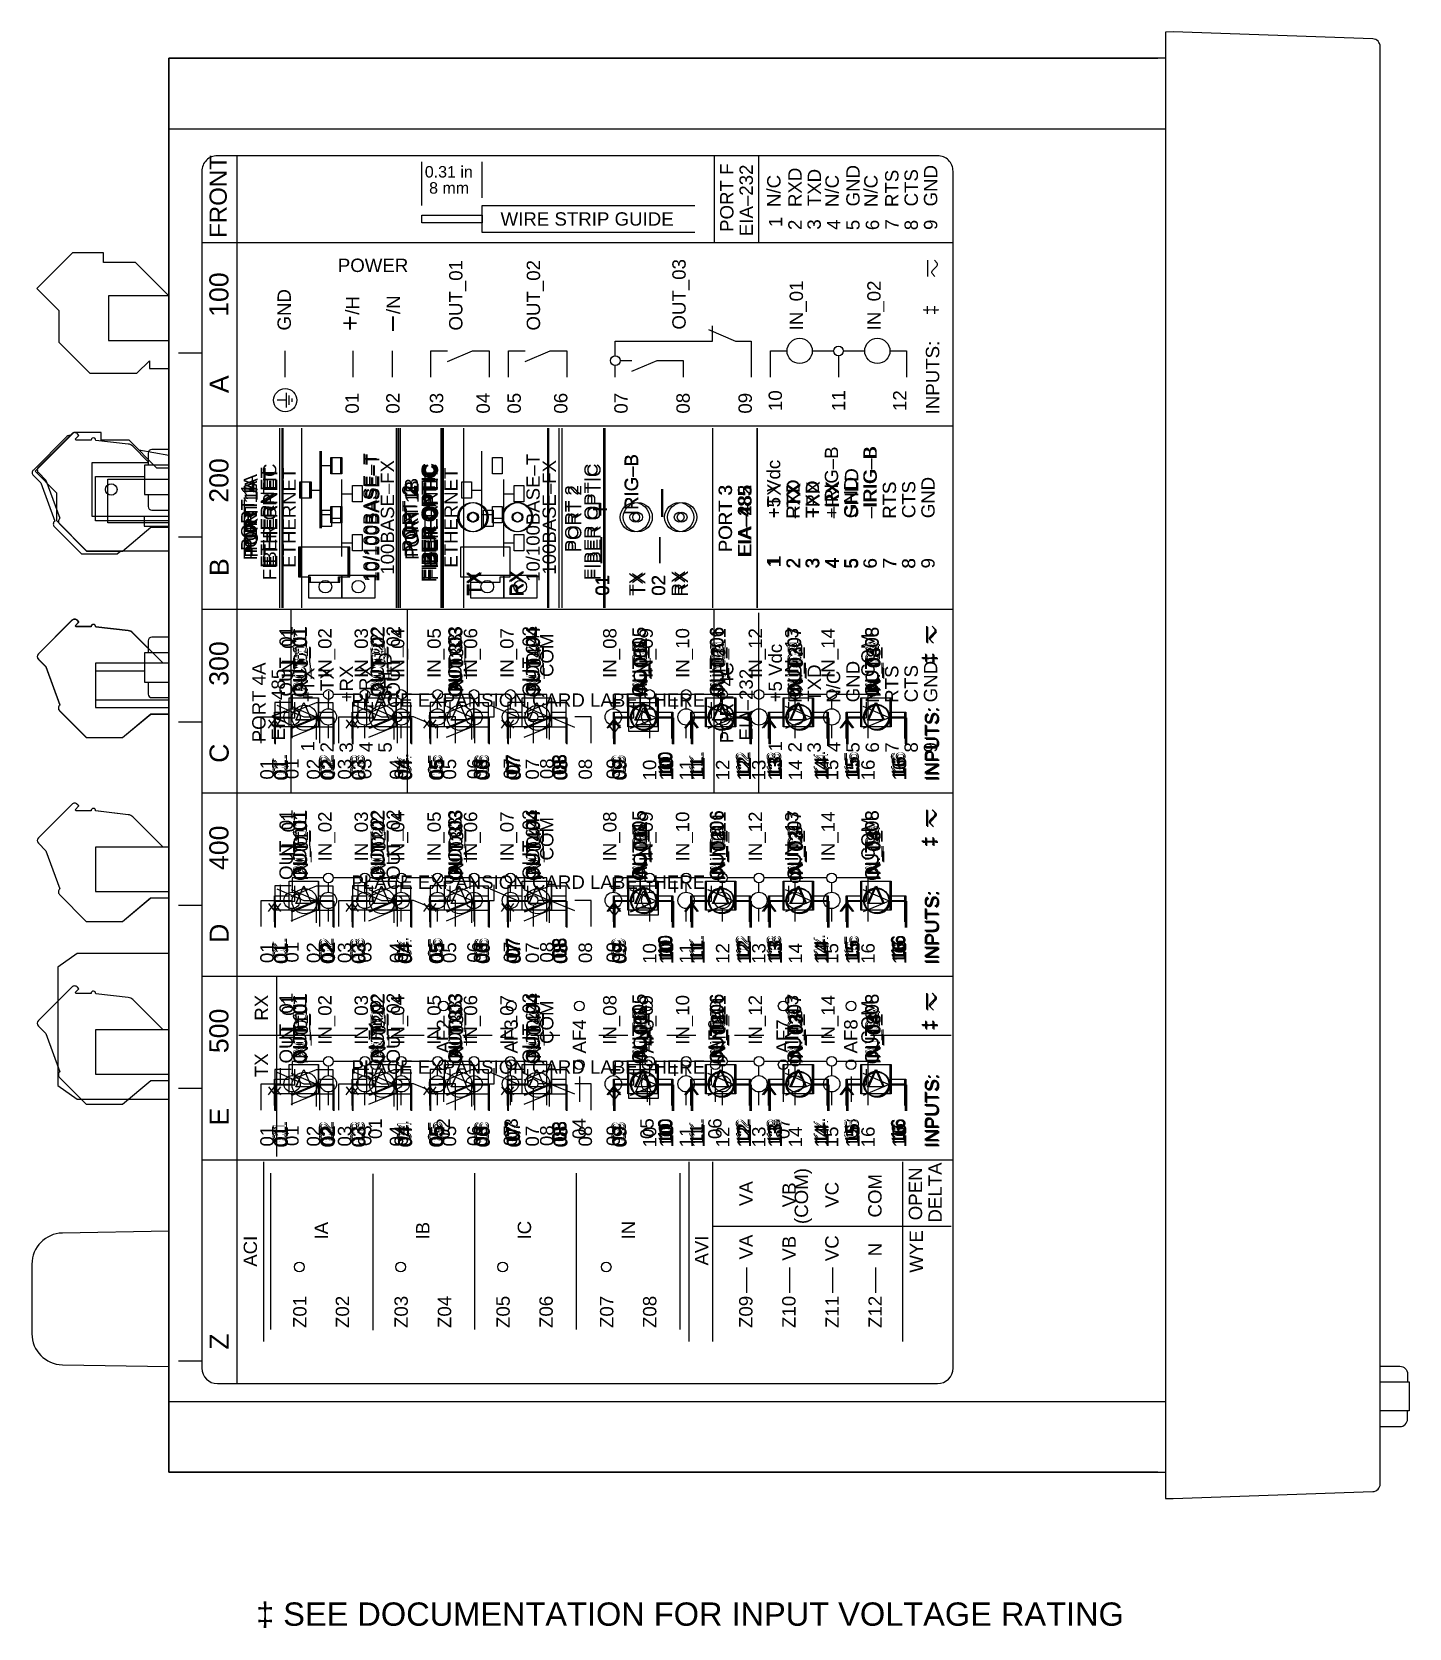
# Model space of a CAD drawing. Extents: x 0.5 to 35.5, y 0.5 to 23.5.
# Drawn here: x 21.06 to 28.16, y 5.38 to 13.6 of the extents above; entities that cross this region are included whole.
import ezdxf
from ezdxf.enums import TextEntityAlignment as Align

# ---------------------------------------------------------------- set-up
doc = ezdxf.new("R2010")
doc.units = 0
doc.header["$MEASUREMENT"] = 0
for name, color, linetype in [('1_01__0-__NO_ETH__EIA-232', 7, 'CONTINUOUS'), ('1_02__1-__NO_ETH__EIA-485', 7, 'CONTINUOUS'), ('1_03__2-___1__10-100BASE-T', 7, 'CONTINUOUS'), ('1_04__3-___1__10-100BASE-T', 7, 'CONTINUOUS'), ('1_05__4-___1__100BASE-FX_M', 7, 'CONTINUOUS'), ('1_06__6-___2__10-100BASE-T', 7, 'CONTINUOUS'), ('1_07__8-___2__100BASE-FX_M', 7, 'CONTINUOUS'), ('2_01__0-__EMPTY', 7, 'CONTINUOUS'), ('2_02__A0__SERIAL_COMMUNICA', 7, 'CONTINUOUS'), ('2_03__B-___3__DI___4__DO__', 7, 'CONTINUOUS'), ('2_04__1-___4__DI___4__DO__', 7, 'CONTINUOUS'), ('2_05__C-___4__DI___4__DO__', 7, 'CONTINUOUS'), ('2_06__D-___4__DI___3__DO__', 7, 'CONTINUOUS'), ('2_07__2A___8__FORM_A_DO', 7, 'CONTINUOUS'), ('2_08__2B___8__FORM_B_DO', 7, 'CONTINUOUS'), ('2_09__2C___8__DO__6__FORM_', 7, 'CONTINUOUS'), ('2_10__2D___8__DO__2__FORM_', 7, 'CONTINUOUS'), ('2_11__2G___8__DO__4__FORM_', 7, 'CONTINUOUS'), ('2_12__3-___8__DI', 7, 'CONTINUOUS'), ('2_13__4-___14__DI', 7, 'CONTINUOUS'), ('2_14__5-___8__AI', 7, 'CONTINUOUS'), ('2_15__6-___4__AI____4__AO', 7, 'CONTINUOUS'), ('3_01__0-__EMPTY', 7, 'CONTINUOUS'), ('3_02__B-___3__DI___4__DO__', 7, 'CONTINUOUS'), ('3_03__1-___4__DI___4__DO__', 7, 'CONTINUOUS'), ('3_04__C-___4__DI___4__DO__', 7, 'CONTINUOUS'), ('3_05__D-___4__DI___3__DO__', 7, 'CONTINUOUS'), ('3_06__2A___8__FORM_A_DO', 7, 'CONTINUOUS'), ('3_07__2B___8__FORM_B_DO', 7, 'CONTINUOUS'), ('3_08__2C___8__DO__6__FORM_', 7, 'CONTINUOUS'), ('3_09__2D___8__DO__2__FORM_', 7, 'CONTINUOUS'), ('3_10__2G___8__DO__4__FORM_', 7, 'CONTINUOUS'), ('3_11__3-___8__DI', 7, 'CONTINUOUS'), ('3_12__4-___14__DI', 7, 'CONTINUOUS'), ('3_13__5-___8__AI', 7, 'CONTINUOUS'), ('3_14__6-___4__AI____4__AO', 7, 'CONTINUOUS'), ('4_01__0-__EMPTY', 7, 'CONTINUOUS'), ('4_02__B-___3__DI___4__DO__', 7, 'CONTINUOUS'), ('4_03__1-___4__DI___4__DO__', 7, 'CONTINUOUS'), ('4_04__C-___4__DI___4__DO__', 7, 'CONTINUOUS'), ('4_05__D-___4__DI___3__DO__', 7, 'CONTINUOUS'), ('4_06__2A___8__FORM_A_DO', 7, 'CONTINUOUS'), ('4_07__2B___8__FORM_B_DO', 7, 'CONTINUOUS'), ('4_08__2C___8__DO__6__FORM_', 7, 'CONTINUOUS'), ('4_09__2D___8__DO__2__FORM_', 7, 'CONTINUOUS'), ('4_10__2G___8__DO__4__FORM_', 7, 'CONTINUOUS'), ('4_11__3-___8__DI', 7, 'CONTINUOUS'), ('4_12__4-___14__DI', 7, 'CONTINUOUS'), ('4_13__5-___8__AI', 7, 'CONTINUOUS'), ('4_14__6-___4__AI____4__AO', 7, 'CONTINUOUS'), ('4_15__77___8__AFDI', 7, 'CONTINUOUS'), ('6_00______DWG_', 7, 'CONTINUOUS')]:
    doc.layers.add(name, color=color, linetype=linetype)
doc.styles.add('ARIAL', font='arial.ttf')

msp = doc.modelspace()

# ---------------------------------------------------------------- texts
at = {"layer": '1_01__0-__NO_ETH__EIA-232', "style": 'ARIAL'}
for s, height, p in [('+IRIG–B', 0.06846, (25.217, 11.0939)), ('–IRIG–B', 0.06846, (25.416, 11.0992)), ('FIBER OPTIC', 0.068457, (23.1482, 10.7643)), ('IRIG–B', 0.06846, (24.1876, 11.1097)), ('+5 Vdc', 0.06846, (24.9187, 11.0939)), ('RXD', 0.06846, (25.0193, 11.0917)), ('TXD', 0.06846, (25.1187, 11.097)), ('GND', 0.06846, (25.3165, 11.0941)), ('RTS', 0.06846, (25.5154, 11.0917)), ('CTS', 0.06846, (25.6149, 11.0944)), ('GND', 0.06846, (25.7143, 11.0941)), ('PORT 2', 0.06846, (23.0488, 10.918)), ('—', 0.0978, (24.3478, 11.1074)), ('PORT 3', 0.06846, (24.67, 10.918)), ('EIA–232', 0.06846, (24.7694, 10.8979)), ('+', 0.0978, (24.0395, 11.0997)), ('1', 0.0685, (24.9198, 10.8408)), ('2', 0.0685, (25.0192, 10.8365)), ('3', 0.0685, (25.1175, 10.8352)), ('4', 0.0685, (25.2181, 10.8381)), ('5', 0.0685, (25.3164, 10.8353)), ('6', 0.0685, (25.4159, 10.8357)), ('7', 0.0685, (25.5165, 10.8347)), ('8', 0.0685, (25.6148, 10.8354)), ('9', 0.0685, (25.7143, 10.8353)), ('TX', 0.06846, (23.3794, 10.697)), ('RX', 0.06846, (23.5981, 10.6917)), ('01', 0.06846, (24.0384, 10.6953)), ('02', 0.06846, (24.3269, 10.6953))]:
    msp.add_text(s, height=height, rotation=90, dxfattribs=at).set_placement(p)
at = {"layer": '1_02__1-__NO_ETH__EIA-485', "style": 'ARIAL'}
for s, height, p in [('FIBER OPTIC', 0.068833, (23.1404, 10.7643)), ('IRIG–B', 0.06883, (24.1855, 11.1097)), ('SHLD', 0.06883, (25.3206, 11.0949)), ('+TX', 0.06883, (24.9218, 11.0939)), ('–TX', 0.06883, (25.0218, 11.0992)), ('+RX', 0.06883, (25.1218, 11.0939)), ('–RX', 0.06883, (25.2218, 11.0992)), ('PORT 2', 0.06883, (23.0404, 10.918)), ('—', 0.0983, (24.3465, 11.1074)), ('PORT 3', 0.06883, (24.6706, 10.918)), ('EIA–485', 0.06883, (24.7706, 10.8978)), ('+', 0.0983, (24.0366, 11.0997)), ('1', 0.0688, (24.9217, 10.8408)), ('2', 0.0688, (25.0217, 10.8364)), ('3', 0.0688, (25.1206, 10.8352)), ('4', 0.0688, (25.2217, 10.838)), ('5', 0.0688, (25.3206, 10.8353)), ('TX', 0.06883, (23.3729, 10.697)), ('RX', 0.06883, (23.5928, 10.6917)), ('01', 0.06883, (24.0355, 10.6952)), ('02', 0.06883, (24.3256, 10.6952))]:
    msp.add_text(s, height=height, rotation=90, dxfattribs=at).set_placement(p)
at = {"layer": '1_03__2-___1__10-100BASE-T', "style": 'ARIAL'}
for s, height, p in [('+IRIG–B', 0.06846, (25.2171, 11.094)), ('–IRIG–B', 0.06846, (25.416, 11.0938)), ('ETHERNET', 0.06846, (22.3239, 10.8388)), ('10/100BASE–T', 0.068457, (22.8497, 10.7659)), ('FIBER OPTIC', 0.068457, (23.1483, 10.7749)), ('IRIG–B', 0.06846, (24.1877, 11.1095)), ('+5 Vdc', 0.06846, (24.9188, 11.094)), ('PORT 1', 0.06846, (22.2234, 10.9252)), ('RXD', 0.06846, (25.0193, 11.0905)), ('TXD', 0.06846, (25.1188, 11.0948)), ('GND', 0.06846, (25.3166, 11.0937)), ('RTS', 0.06846, (25.5155, 11.0905)), ('CTS', 0.06846, (25.615, 11.0937)), ('GND', 0.06846, (25.7144, 11.0937)), ('PORT 2', 0.06846, (23.0489, 10.9184)), ('PORT 3', 0.06846, (24.6701, 10.9194)), ('EIA–232', 0.06846, (24.7696, 10.899)), ('+', 0.0978, (24.0395, 11.0998)), ('–', 0.0978, (24.3478, 11.0996)), ('1', 0.0685, (24.9198, 10.8495)), ('2', 0.0685, (25.0193, 10.8347)), ('3', 0.0685, (25.1177, 10.8367)), ('4', 0.0685, (25.2182, 10.8354)), ('5', 0.0685, (25.3165, 10.8341)), ('6', 0.0685, (25.416, 10.834)), ('7', 0.0685, (25.5165, 10.837)), ('8', 0.0685, (25.6149, 10.8336)), ('9', 0.0685, (25.7144, 10.8351)), ('TX', 0.06846, (23.3794, 10.6948)), ('RX', 0.06846, (23.5981, 10.6906)), ('01', 0.06846, (24.0385, 10.694)), ('02', 0.06846, (24.327, 10.694))]:
    msp.add_text(s, height=height, rotation=90, dxfattribs=at).set_placement(p)
at = {"layer": '1_04__3-___1__10-100BASE-T', "style": 'ARIAL'}
for s, height, p in [('ETHERNET', 0.06883, (22.3116, 10.8388)), ('10/100BASE–T', 0.068833, (22.8403, 10.7659)), ('FIBER OPTIC', 0.068833, (23.1405, 10.7749)), ('IRIG–B', 0.06883, (24.1856, 11.1095)), ('PORT 1', 0.06883, (22.2105, 10.9252)), ('+TX', 0.06883, (24.9218, 11.094)), ('–TX', 0.06883, (25.0218, 11.0938)), ('+RX', 0.06883, (25.1218, 11.094)), ('–RX', 0.06883, (25.2218, 11.0938)), ('SHLD', 0.06883, (25.3207, 11.0943)), ('PORT 2', 0.06883, (23.0405, 10.9183)), ('PORT 3', 0.06883, (24.6707, 10.9194)), ('EIA–485', 0.06883, (24.7707, 10.8907)), ('+', 0.0983, (24.0366, 11.0998)), ('–', 0.0983, (24.3465, 11.0996)), ('1', 0.0688, (24.9217, 10.8494)), ('2', 0.0688, (25.0217, 10.8347)), ('3', 0.0688, (25.1207, 10.8367)), ('4', 0.0688, (25.2217, 10.8354)), ('5', 0.0688, (25.3206, 10.8341)), ('TX', 0.06883, (23.3729, 10.6947)), ('RX', 0.06883, (23.5928, 10.6905)), ('01', 0.06883, (24.0356, 10.694)), ('02', 0.06883, (24.3256, 10.694))]:
    msp.add_text(s, height=height, rotation=90, dxfattribs=at).set_placement(p)
at = {"layer": '1_05__4-___1__100BASE-FX_M', "style": 'ARIAL'}
for s, height, p in [('+IRIG–B', 0.06846, (25.2171, 11.094)), ('–IRIG–B', 0.06846, (25.416, 11.0938)), ('FIBER OPTIC', 0.068457, (22.323, 10.7749)), ('ETHERNET', 0.06846, (22.4235, 10.8388)), ('100BASE–FX', 0.06846, (22.9297, 10.8033)), ('FIBER OPTIC', 0.068457, (23.9938, 10.7749)), ('+5 Vdc', 0.06846, (24.9188, 11.094)), ('PORT 1A', 0.06846, (22.2234, 10.9121)), ('RXD', 0.06846, (25.0193, 11.0905)), ('TXD', 0.06846, (25.1188, 11.0948)), ('GND', 0.06846, (25.3166, 11.0937)), ('RTS', 0.06846, (25.5155, 11.0905)), ('CTS', 0.06846, (25.615, 11.0937)), ('GND', 0.06846, (25.7144, 11.0937)), ('PORT 2', 0.06846, (23.8944, 10.9184)), ('PORT 3', 0.06846, (24.6701, 10.9194)), ('EIA–232', 0.06846, (24.7696, 10.899)), ('1', 0.0685, (24.9198, 10.8495)), ('2', 0.0685, (25.0193, 10.8347)), ('3', 0.0685, (25.1177, 10.8367)), ('4', 0.0685, (25.2182, 10.8354)), ('5', 0.0685, (25.3165, 10.8341)), ('6', 0.0685, (25.416, 10.834)), ('7', 0.0685, (25.5165, 10.837)), ('8', 0.0685, (25.6149, 10.8336)), ('9', 0.0685, (25.7144, 10.8351)), ('TX', 0.06846, (24.2249, 10.6948)), ('RX', 0.06846, (24.4436, 10.6906))]:
    msp.add_text(s, height=height, rotation=90, dxfattribs=at).set_placement(p)
at = {"layer": '1_06__6-___2__10-100BASE-T', "style": 'ARIAL'}
for s, height, p in [('+IRIG–B', 0.06846, (25.2171, 11.094)), ('–IRIG–B', 0.06846, (25.416, 11.0938)), ('ETHERNET', 0.06846, (22.3282, 10.8388)), ('10/100BASE–T', 0.068457, (22.854, 10.7659)), ('ETHERNET', 0.06846, (23.154, 10.8388)), ('10/100BASE–T', 0.068457, (23.6798, 10.7659)), ('FIBER OPTIC', 0.068457, (23.9784, 10.7749)), ('+5 Vdc', 0.06846, (24.9188, 11.094)), ('PORT 1A', 0.06846, (22.2277, 10.8906)), ('PORT 1B', 0.06846, (23.0535, 10.8924)), ('RXD', 0.06846, (25.0193, 11.0905)), ('TXD', 0.06846, (25.1188, 11.0948)), ('GND', 0.06846, (25.3166, 11.0937)), ('RTS', 0.06846, (25.5155, 11.0905)), ('CTS', 0.06846, (25.615, 11.0937)), ('GND', 0.06846, (25.7144, 11.0937)), ('PORT 2', 0.06846, (23.879, 10.9184)), ('PORT 3', 0.06846, (24.6701, 10.9194)), ('EIA–232', 0.06846, (24.7696, 10.899)), ('1', 0.0685, (24.9198, 10.8495)), ('2', 0.0685, (25.0193, 10.8347)), ('3', 0.0685, (25.1177, 10.8367)), ('4', 0.0685, (25.2182, 10.8354)), ('5', 0.0685, (25.3165, 10.8341)), ('6', 0.0685, (25.416, 10.834)), ('7', 0.0685, (25.5165, 10.837)), ('8', 0.0685, (25.6149, 10.8336)), ('9', 0.0685, (25.7144, 10.8351)), ('TX', 0.06846, (24.2095, 10.6948)), ('RX', 0.06846, (24.4282, 10.6906))]:
    msp.add_text(s, height=height, rotation=90, dxfattribs=at).set_placement(p)
at = {"layer": '1_07__8-___2__100BASE-FX_M', "style": 'ARIAL'}
for s, height, p in [('+IRIG–B', 0.06846, (25.2171, 11.094)), ('–IRIG–B', 0.06846, (25.416, 11.0938)), ('FIBER OPTIC', 0.068457, (22.323, 10.7749)), ('ETHERNET', 0.06846, (22.4235, 10.8388)), ('100BASE–FX', 0.06846, (22.9297, 10.8033)), ('FIBER OPTIC', 0.068457, (23.1565, 10.7749)), ('ETHERNET', 0.06846, (23.257, 10.8388)), ('100BASE–FX', 0.06846, (23.7631, 10.8033)), ('FIBER OPTIC', 0.068457, (23.9938, 10.7749)), ('+5 Vdc', 0.06846, (24.9188, 11.094)), ('PORT 1A', 0.06846, (22.2234, 10.8775)), ('PORT 1B', 0.06846, (23.0569, 10.8793)), ('RXD', 0.06846, (25.0193, 11.0905)), ('TXD', 0.06846, (25.1188, 11.0948)), ('GND', 0.06846, (25.3166, 11.0937)), ('RTS', 0.06846, (25.5155, 11.0905)), ('CTS', 0.06846, (25.615, 11.0937)), ('GND', 0.06846, (25.7144, 11.0937)), ('PORT 2', 0.06846, (23.8943, 10.9184)), ('PORT 3', 0.06846, (24.6701, 10.9194)), ('EIA–232', 0.06846, (24.7696, 10.899)), ('1', 0.0685, (24.9198, 10.8495)), ('2', 0.0685, (25.0193, 10.8347)), ('3', 0.0685, (25.1177, 10.8367)), ('4', 0.0685, (25.2182, 10.8354)), ('5', 0.0685, (25.3165, 10.8341)), ('6', 0.0685, (25.416, 10.834)), ('7', 0.0685, (25.5165, 10.837)), ('8', 0.0685, (25.6149, 10.8336)), ('9', 0.0685, (25.7144, 10.8351)), ('TX', 0.06846, (24.2248, 10.6948)), ('RX', 0.06846, (24.4436, 10.6906))]:
    msp.add_text(s, height=height, rotation=90, dxfattribs=at).set_placement(p)
at = {"layer": '2_01__0-__EMPTY', "style": 'ARIAL'}
msp.add_text('PLACE EXPANSION CARD LABEL HERE', height=0.068833, dxfattribs=at).set_placement((22.7102, 10.1224))
at = {"layer": '2_02__A0__SERIAL_COMMUNICA', "style": 'ARIAL'}
for s, height, p in [('+5 Vdc', 0.06883, (24.9278, 10.1451)), ('SHLD', 0.06883, (22.9177, 10.146)), ('PORT 4A', 0.06883, (22.2676, 9.9394)), ('EIA–485', 0.06883, (22.3676, 9.9489)), ('+TX', 0.06883, (22.5188, 10.145)), ('–TX', 0.06883, (22.6188, 10.1503)), ('+RX', 0.06883, (22.7188, 10.145)), ('–RX', 0.06883, (22.8188, 10.1503)), ('PORT 4C', 0.06883, (24.6778, 9.9341)), ('EIA–232', 0.06883, (24.7777, 9.949)), ('RXD', 0.06883, (25.029, 10.1429)), ('TXD', 0.06883, (25.129, 10.1482)), ('N/C', 0.06883, (25.2278, 10.1431)), ('GND', 0.06883, (25.3278, 10.1453)), ('N/C', 0.06883, (25.4278, 10.1431)), ('RTS', 0.06883, (25.5278, 10.1429)), ('CTS', 0.06883, (25.6278, 10.1456)), ('GND', 0.06883, (25.7278, 10.1453)), ('1', 0.0688, (22.5188, 9.8919)), ('2', 0.0688, (22.6188, 9.8875)), ('3', 0.0688, (22.7176, 9.8863)), ('4', 0.0688, (22.8188, 9.8891)), ('5', 0.0688, (22.9176, 9.8864)), ('1', 0.0688, (24.9289, 9.892)), ('2', 0.0688, (25.0289, 9.8876)), ('3', 0.0688, (25.1277, 9.8864)), ('4', 0.0688, (25.2289, 9.8892)), ('5', 0.0688, (25.3277, 9.8864)), ('6', 0.0688, (25.4277, 9.8868)), ('7', 0.0688, (25.5289, 9.8859)), ('8', 0.0688, (25.6278, 9.8865)), ('9', 0.0688, (25.7278, 9.8864))]:
    msp.add_text(s, height=height, rotation=90, dxfattribs=at).set_placement(p)
at = {"layer": '2_03__B-___3__DI___4__DO__', "style": 'ARIAL'}
for s, height, p in [('OUT_01', 0.06883, (22.4777, 10.1744)), ('OUT_02', 0.06883, (22.8777, 10.1744)), ('OUT_03', 0.06883, (23.2777, 10.1744)), ('OUT_04', 0.06883, (23.6777, 10.1744)), ('AO_01', 0.06883, (24.2322, 10.1798)), ('IN_01', 0.06883, (24.6323, 10.1753)), ('IN_02', 0.06883, (25.0322, 10.1753)), ('IN_03', 0.06883, (25.4322, 10.1753)), ('‡', 0.0688, (25.7211, 10.3476)), ('+', 0.0787, (24.1048, 10.1104)), ('–', 0.0787, (24.4048, 10.1103)), ('INPUTS:', 0.06883, (25.7341, 9.7426)), ('01', 0.06883, (22.3788, 9.7465)), ('02', 0.06883, (22.6188, 9.7465)), ('03', 0.06883, (22.7788, 9.7465)), ('04', 0.06883, (23.0188, 9.7465)), ('05', 0.06883, (23.1787, 9.7465)), ('06', 0.06883, (23.4186, 9.7465)), ('07', 0.06883, (23.5786, 9.7465)), ('08', 0.06883, (23.8186, 9.7465)), ('09', 0.06883, (24.1239, 9.7465)), ('10', 0.06883, (24.3639, 9.7599)), ('11', 0.06883, (24.525, 9.7599)), ('12', 0.06883, (24.765, 9.7599)), ('13', 0.06883, (24.9239, 9.7599)), ('14', 0.06883, (25.165, 9.7599)), ('15', 0.06883, (25.3239, 9.7599)), ('16', 0.06883, (25.5639, 9.7599))]:
    msp.add_text(s, height=height, rotation=90, dxfattribs=at).set_placement(p)
at = {"layer": '2_04__1-___4__DI___4__DO__', "style": 'ARIAL'}
for s, height, p in [('OUT_01', 0.06883, (22.4777, 10.1744)), ('OUT_02', 0.06883, (22.8777, 10.1744)), ('OUT_03', 0.06883, (23.2777, 10.1744)), ('OUT_04', 0.06883, (23.6777, 10.1744)), ('IN_01', 0.06883, (24.2322, 10.1753)), ('IN_02', 0.06883, (24.6323, 10.1753)), ('IN_03', 0.06883, (25.0322, 10.1753)), ('IN_04', 0.06883, (25.4322, 10.1753)), ('‡', 0.0688, (25.7211, 10.3476)), ('INPUTS:', 0.06883, (25.7341, 9.7426)), ('01', 0.06883, (22.3788, 9.7465)), ('02', 0.06883, (22.6188, 9.7465)), ('03', 0.06883, (22.7788, 9.7465)), ('04', 0.06883, (23.0188, 9.7465)), ('05', 0.06883, (23.1787, 9.7465)), ('06', 0.06883, (23.4186, 9.7465)), ('07', 0.06883, (23.5786, 9.7465)), ('08', 0.06883, (23.8186, 9.7465)), ('09', 0.06883, (24.1239, 9.7465)), ('10', 0.06883, (24.3639, 9.7599)), ('11', 0.06883, (24.525, 9.7599)), ('12', 0.06883, (24.765, 9.7599)), ('13', 0.06883, (24.9239, 9.7599)), ('14', 0.06883, (25.165, 9.7599)), ('15', 0.06883, (25.3239, 9.7599)), ('16', 0.06883, (25.5639, 9.7599))]:
    msp.add_text(s, height=height, rotation=90, dxfattribs=at).set_placement(p)
at = {"layer": '2_05__C-___4__DI___4__DO__', "style": 'ARIAL'}
for s, height, p in [('OUT_01', 0.06883, (22.4817, 10.1706)), ('OUT_02', 0.06883, (22.8817, 10.1706)), ('OUT_03', 0.06883, (23.2817, 10.1706)), ('OUT_04', 0.06883, (23.6816, 10.1706)), ('IN_01', 0.06883, (24.2322, 10.1754)), ('IN_02', 0.06883, (24.6323, 10.1754)), ('IN_03', 0.06883, (25.0322, 10.1754)), ('IN_04', 0.06883, (25.4322, 10.1754)), ('‡', 0.0688, (25.7211, 10.3476)), ('INPUTS:', 0.06883, (25.7341, 9.7427)), ('01', 0.06883, (22.3828, 9.7427)), ('02', 0.06883, (22.6228, 9.7427)), ('03', 0.06883, (22.7827, 9.7427)), ('04', 0.06883, (23.0228, 9.7427)), ('05', 0.06883, (23.1827, 9.7427)), ('06', 0.06883, (23.4226, 9.7427)), ('07', 0.06883, (23.5826, 9.7427)), ('08', 0.06883, (23.8226, 9.7427)), ('09', 0.06883, (24.1239, 9.7466)), ('10', 0.06883, (24.3639, 9.76)), ('11', 0.06883, (24.525, 9.76)), ('12', 0.06883, (24.765, 9.76)), ('13', 0.06883, (24.9239, 9.76)), ('14', 0.06883, (25.165, 9.76)), ('15', 0.06883, (25.3239, 9.76)), ('16', 0.06883, (25.5639, 9.76))]:
    msp.add_text(s, height=height, rotation=90, dxfattribs=at).set_placement(p)
at = {"layer": '2_06__D-___4__DI___3__DO__', "style": 'ARIAL'}
for s, height, p in [('OUT_01', 0.06883, (22.408, 10.1753)), ('OUT_02', 0.06883, (22.9599, 10.1753)), ('OUT_03', 0.06883, (23.66, 10.1753)), ('IN_01', 0.06883, (24.2305, 10.1762)), ('IN_02', 0.06883, (24.6306, 10.1762)), ('IN_03', 0.06883, (25.0305, 10.1762)), ('IN_04', 0.06883, (25.4305, 10.1762)), ('‡', 0.0688, (25.7194, 10.3484)), ('INPUTS:', 0.06883, (25.7323, 9.7435)), ('01', 0.06883, (22.3091, 9.7474)), ('02', 0.06883, (22.5491, 9.7474)), ('03', 0.06883, (22.709, 9.7474)), ('04', 0.06883, (22.9762, 9.7474)), ('05', 0.06883, (23.2492, 9.7474)), ('06', 0.06883, (23.4091, 9.7474)), ('07', 0.06883, (23.6762, 9.7474)), ('08', 0.06883, (23.9493, 9.7474)), ('09', 0.06883, (24.1222, 9.7474)), ('10', 0.06883, (24.3622, 9.7608)), ('11', 0.06883, (24.5233, 9.7608)), ('12', 0.06883, (24.7633, 9.7608)), ('13', 0.06883, (24.9222, 9.7608)), ('14', 0.06883, (25.1633, 9.7608)), ('15', 0.06883, (25.3222, 9.7608)), ('16', 0.06883, (25.5622, 9.7608))]:
    msp.add_text(s, height=height, rotation=90, dxfattribs=at).set_placement(p)
at = {"layer": '2_07__2A___8__FORM_A_DO', "style": 'ARIAL'}
for s, p in [('OUT_01', (22.48, 10.1714)), ('OUT_02', (22.8799, 10.1714)), ('OUT_03', (23.2799, 10.1714)), ('OUT_04', (23.6799, 10.1714)), ('OUT_05', (24.2251, 10.1714)), ('OUT_06', (24.6251, 10.1714)), ('OUT_07', (25.025, 10.1714)), ('OUT_08', (25.425, 10.1714)), ('01', (22.3811, 9.7435)), ('02', (22.621, 9.7435)), ('03', (22.781, 9.7435)), ('04', (23.021, 9.7435)), ('05', (23.181, 9.7435)), ('06', (23.4209, 9.7435)), ('07', (23.5809, 9.7435)), ('08', (23.8209, 9.7435)), ('09', (24.1262, 9.7435)), ('10', (24.3662, 9.7435)), ('11', (24.5261, 9.7435)), ('12', (24.7661, 9.7435)), ('13', (24.9261, 9.7435)), ('14', (25.166, 9.7435)), ('15', (25.326, 9.7435)), ('16', (25.566, 9.7435))]:
    msp.add_text(s, height=0.06883, rotation=90, dxfattribs=at).set_placement(p)
at = {"layer": '2_08__2B___8__FORM_B_DO', "style": 'ARIAL'}
for s, p in [('OUT_01', (22.4817, 10.1705)), ('OUT_02', (22.8816, 10.1705)), ('OUT_03', (23.2816, 10.1705)), ('OUT_04', (23.6815, 10.1705)), ('OUT_05', (24.2268, 10.1705)), ('OUT_06', (24.628, 10.1705)), ('OUT_07', (25.0267, 10.1705)), ('OUT_08', (25.4268, 10.1705)), ('01', (22.3828, 9.7426)), ('02', (22.6228, 9.7426)), ('03', (22.7827, 9.7426)), ('04', (23.0227, 9.7426)), ('05', (23.1827, 9.7426)), ('06', (23.4227, 9.7426)), ('07', (23.5826, 9.7426)), ('08', (23.8226, 9.7426)), ('09', (24.1279, 9.7426)), ('10', (24.3679, 9.7426)), ('11', (24.5291, 9.7426)), ('12', (24.7691, 9.7426)), ('13', (24.9278, 9.7426)), ('14', (25.1678, 9.7426)), ('15', (25.3279, 9.7426)), ('16', (25.5679, 9.7426))]:
    msp.add_text(s, height=0.06883, rotation=90, dxfattribs=at).set_placement(p)
at = {"layer": '2_09__2C___8__DO__6__FORM_', "style": 'ARIAL'}
for s, p in [('OUT_01', (22.4816, 10.1707)), ('OUT_02', (22.8816, 10.1707)), ('OUT_03', (23.2816, 10.1707)), ('OUT_04', (23.6816, 10.1707)), ('OUT_05', (24.2267, 10.1707)), ('OUT_06', (24.6267, 10.1707)), ('OUT_07', (25.0267, 10.1707)), ('OUT_08', (25.4267, 10.1707)), ('01', (22.3827, 9.7428)), ('02', (22.6227, 9.7428)), ('03', (22.7827, 9.7428)), ('04', (23.0227, 9.7428)), ('05', (23.1826, 9.7428)), ('06', (23.4225, 9.7428)), ('07', (23.5825, 9.7428)), ('08', (23.8225, 9.7428)), ('09', (24.1278, 9.7428)), ('10', (24.3678, 9.7428)), ('11', (24.5278, 9.7428)), ('12', (24.7678, 9.7428)), ('13', (24.9278, 9.7428)), ('14', (25.1676, 9.7428)), ('15', (25.3276, 9.7428)), ('16', (25.5676, 9.7428))]:
    msp.add_text(s, height=0.06883, rotation=90, dxfattribs=at).set_placement(p)
at = {"layer": '2_10__2D___8__DO__2__FORM_', "style": 'ARIAL'}
for s, p in [('OUT_01', (22.4817, 10.1705)), ('OUT_02', (22.8817, 10.1705)), ('OUT_03', (23.2817, 10.1705)), ('OUT_04', (23.6816, 10.1705)), ('OUT_05', (24.2268, 10.1705)), ('OUT_06', (24.6268, 10.1705)), ('OUT_07', (25.0267, 10.1705)), ('OUT_08', (25.4268, 10.1705)), ('01', (22.3828, 9.7426)), ('02', (22.6228, 9.7426)), ('03', (22.7827, 9.7426)), ('04', (23.0228, 9.7426)), ('05', (23.1827, 9.7426)), ('06', (23.4226, 9.7426)), ('07', (23.5826, 9.7426)), ('08', (23.8226, 9.7426)), ('09', (24.1279, 9.7426)), ('10', (24.3679, 9.7426)), ('11', (24.5278, 9.7426)), ('12', (24.7679, 9.7426)), ('13', (24.9278, 9.7426)), ('14', (25.1677, 9.7426)), ('15', (25.3277, 9.7426)), ('16', (25.5677, 9.7426))]:
    msp.add_text(s, height=0.06883, rotation=90, dxfattribs=at).set_placement(p)
at = {"layer": '2_11__2G___8__DO__4__FORM_', "style": 'ARIAL'}
for s, p in [('OUT_01', (22.4817, 10.1705)), ('OUT_02', (22.8817, 10.1705)), ('OUT_03', (23.2817, 10.1705)), ('OUT_04', (23.6816, 10.1705)), ('OUT_05', (24.2268, 10.1705)), ('OUT_06', (24.6268, 10.1705)), ('OUT_07', (25.0267, 10.1705)), ('OUT_08', (25.4268, 10.1705)), ('01', (22.3828, 9.7426)), ('02', (22.6228, 9.7426)), ('03', (22.7827, 9.7426)), ('04', (23.0228, 9.7426)), ('05', (23.1827, 9.7426)), ('06', (23.4226, 9.7426)), ('07', (23.5826, 9.7426)), ('08', (23.8226, 9.7426)), ('09', (24.1279, 9.7426)), ('10', (24.3679, 9.7426)), ('11', (24.5278, 9.7426)), ('12', (24.7679, 9.7426)), ('13', (24.9278, 9.7426)), ('14', (25.1677, 9.7426)), ('15', (25.3277, 9.7426)), ('16', (25.5677, 9.7426))]:
    msp.add_text(s, height=0.06883, rotation=90, dxfattribs=at).set_placement(p)
at = {"layer": '2_12__3-___8__DI', "style": 'ARIAL'}
for s, height, p in [('IN_01', 0.06883, (22.4861, 10.1714)), ('IN_02', 0.06883, (22.8862, 10.1714)), ('IN_03', 0.06883, (23.2861, 10.1714)), ('IN_04', 0.06883, (23.6861, 10.1714)), ('IN_05', 0.06883, (24.2361, 10.1714)), ('IN_06', 0.06883, (24.6361, 10.1714)), ('IN_07', 0.06883, (25.0361, 10.1714)), ('IN_08', 0.06883, (25.4361, 10.1714)), ('‡', 0.0688, (25.725, 10.3437)), ('INPUTS:', 0.06883, (25.7379, 9.7387)), ('01', 0.06883, (22.3827, 9.7426)), ('02', 0.06883, (22.6227, 9.7426)), ('03', 0.06883, (22.7826, 9.7426)), ('04', 0.06883, (23.0226, 9.7426)), ('05', 0.06883, (23.1826, 9.7426)), ('06', 0.06883, (23.4225, 9.7426)), ('07', 0.06883, (23.5825, 9.7426)), ('08', 0.06883, (23.8225, 9.7426)), ('09', 0.06883, (24.1278, 9.7426)), ('10', 0.06883, (24.3678, 9.756)), ('11', 0.06883, (24.5289, 9.756)), ('12', 0.06883, (24.7689, 9.756)), ('13', 0.06883, (24.9277, 9.756)), ('14', 0.06883, (25.1689, 9.756)), ('15', 0.06883, (25.3278, 9.756)), ('16', 0.06883, (25.5678, 9.756))]:
    msp.add_text(s, height=height, rotation=90, dxfattribs=at).set_placement(p)
at = {"layer": '2_13__4-___14__DI', "style": 'ARIAL'}
for s, height, p in [('IN_04', 0.06883, (22.9826, 10.2713)), ('IN_10', 0.06883, (24.4501, 10.2713)), ('IN_14', 0.06883, (25.2001, 10.2713)), ('IN_01', 0.06883, (22.4201, 10.2713)), ('IN_02', 0.06883, (22.6076, 10.2713)), ('IN_03', 0.06883, (22.7951, 10.2713)), ('IN_05', 0.06883, (23.1701, 10.2713)), ('IN_06', 0.06883, (23.3576, 10.2713)), ('IN_07', 0.06883, (23.5451, 10.2713)), ('COM', 0.06883, (23.7505, 10.2755)), ('IN_08', 0.06883, (24.0751, 10.2713)), ('IN_09', 0.06883, (24.2626, 10.2713)), ('IN_11', 0.06883, (24.6376, 10.2713)), ('IN_12', 0.06883, (24.8251, 10.2713)), ('IN_13', 0.06883, (25.0126, 10.2713)), ('COM', 0.06883, (25.4055, 10.2755)), ('‡', 0.0688, (25.7211, 10.3477)), ('INPUTS:', 0.06883, (25.734, 9.7427)), ('01', 0.06883, (22.438, 9.7497)), ('02', 0.06883, (22.6255, 9.7497)), ('03', 0.06883, (22.813, 9.7497)), ('04', 0.06883, (23.0005, 9.7497)), ('05', 0.06883, (23.188, 9.7497)), ('06', 0.06883, (23.3755, 9.7497)), ('07', 0.06883, (23.563, 9.7497)), ('08', 0.06883, (23.7505, 9.7497)), ('09', 0.06883, (24.093, 9.7497)), ('10', 0.06883, (24.2805, 9.7433)), ('11', 0.06883, (24.4692, 9.7433)), ('12', 0.06883, (24.6567, 9.7433)), ('13', 0.06883, (24.843, 9.7433)), ('14', 0.06883, (25.0317, 9.7433)), ('15', 0.06883, (25.218, 9.7433)), ('16', 0.06883, (25.4055, 9.7433))]:
    msp.add_text(s, height=height, rotation=90, dxfattribs=at).set_placement(p)
at = {"layer": '2_14__5-___8__AI', "style": 'ARIAL'}
for s, p in [('AI_01', (22.4814, 10.2045)), ('AI_02', (22.8814, 10.2045)), ('AI_03', (23.2814, 10.2045)), ('AI_04', (23.6814, 10.2045)), ('AI_05', (24.2265, 10.2045)), ('AI_06', (24.6265, 10.2045)), ('AI_07', (25.0265, 10.2045)), ('AI_08', (25.4265, 10.2045)), ('01', (22.3731, 9.7711)), ('02', (22.6131, 9.7711)), ('03', (22.7731, 9.7711)), ('04', (23.0131, 9.7711)), ('05', (23.1731, 9.7711)), ('06', (23.4129, 9.7711)), ('07', (23.5729, 9.7711)), ('08', (23.813, 9.7711)), ('09', (24.1182, 9.7711)), ('10', (24.3582, 9.7845)), ('11', (24.5193, 9.7845)), ('12', (24.7593, 9.7845)), ('13', (24.9181, 9.7845)), ('14', (25.1593, 9.7845)), ('15', (25.3182, 9.7845)), ('16', (25.5582, 9.7845))]:
    msp.add_text(s, height=0.06883, rotation=90, dxfattribs=at).set_placement(p)
at = {"layer": '2_15__6-___4__AI____4__AO', "style": 'ARIAL'}
for s, p in [('AO_01', (22.4777, 10.2003)), ('AO_02', (22.8777, 10.2003)), ('AO_03', (23.2777, 10.2003)), ('AO_04', (23.6777, 10.2003)), ('AI_01', (24.2322, 10.2048)), ('AI_02', (24.6322, 10.2048)), ('AI_03', (25.0322, 10.2048)), ('AI_04', (25.4322, 10.2048)), ('01', (22.3788, 9.7714)), ('02', (22.6188, 9.7714)), ('03', (22.7788, 9.7714)), ('04', (23.0188, 9.7714)), ('05', (23.1788, 9.7714)), ('06', (23.4186, 9.7714)), ('07', (23.5786, 9.7714)), ('08', (23.8187, 9.7714)), ('09', (24.1239, 9.7714)), ('10', (24.3639, 9.7849)), ('11', (24.525, 9.7849)), ('12', (24.765, 9.7849)), ('13', (24.9238, 9.7849)), ('14', (25.165, 9.7849)), ('15', (25.3238, 9.7849)), ('16', (25.5639, 9.7849))]:
    msp.add_text(s, height=0.06883, rotation=90, dxfattribs=at).set_placement(p)
at = {"layer": '3_01__0-__EMPTY', "style": 'ARIAL'}
msp.add_text('PLACE EXPANSION CARD LABEL HERE', height=0.068833, dxfattribs=at).set_placement((22.7102, 9.1847))
at = {"layer": '3_02__B-___3__DI___4__DO__', "style": 'ARIAL'}
for s, height, p in [('OUT_01', 0.06883, (22.4777, 9.2293)), ('OUT_02', 0.06883, (22.8777, 9.2293)), ('OUT_03', 0.06883, (23.2777, 9.2293)), ('OUT_04', 0.06883, (23.6777, 9.2293)), ('AO_01', 0.06883, (24.2322, 9.2348)), ('IN_01', 0.06883, (24.6323, 9.2303)), ('IN_02', 0.06883, (25.0322, 9.2303)), ('IN_03', 0.06883, (25.4322, 9.2303)), ('‡', 0.0688, (25.7211, 9.4025)), ('+', 0.0787, (24.1048, 9.1654)), ('–', 0.0787, (24.4048, 9.1652)), ('INPUTS:', 0.06883, (25.7341, 8.7976)), ('01', 0.06883, (22.3788, 8.8015)), ('02', 0.06883, (22.6188, 8.8015)), ('03', 0.06883, (22.7788, 8.8015)), ('04', 0.06883, (23.0188, 8.8015)), ('05', 0.06883, (23.1787, 8.8015)), ('06', 0.06883, (23.4186, 8.8015)), ('07', 0.06883, (23.5786, 8.8015)), ('08', 0.06883, (23.8186, 8.8015)), ('09', 0.06883, (24.1239, 8.8015)), ('10', 0.06883, (24.3639, 8.8149)), ('11', 0.06883, (24.525, 8.8149)), ('12', 0.06883, (24.765, 8.8149)), ('13', 0.06883, (24.9239, 8.8149)), ('14', 0.06883, (25.165, 8.8149)), ('15', 0.06883, (25.3239, 8.8149)), ('16', 0.06883, (25.5639, 8.8149))]:
    msp.add_text(s, height=height, rotation=90, dxfattribs=at).set_placement(p)
at = {"layer": '3_03__1-___4__DI___4__DO__', "style": 'ARIAL'}
for s, height, p in [('OUT_01', 0.06883, (22.4817, 9.2255)), ('OUT_02', 0.06883, (22.8817, 9.2255)), ('OUT_03', 0.06883, (23.2817, 9.2255)), ('OUT_04', 0.06883, (23.6816, 9.2255)), ('IN_01', 0.06883, (24.2362, 9.2264)), ('IN_02', 0.06883, (24.6363, 9.2264)), ('IN_03', 0.06883, (25.0362, 9.2264)), ('IN_04', 0.06883, (25.4362, 9.2264)), ('‡', 0.0688, (25.7251, 9.3987)), ('INPUTS:', 0.06883, (25.738, 8.7937)), ('01', 0.06883, (22.3828, 8.7976)), ('02', 0.06883, (22.6228, 8.7976)), ('03', 0.06883, (22.7827, 8.7976)), ('04', 0.06883, (23.0228, 8.7976)), ('05', 0.06883, (23.1827, 8.7976)), ('06', 0.06883, (23.4226, 8.7976)), ('07', 0.06883, (23.5826, 8.7976)), ('08', 0.06883, (23.8226, 8.7976)), ('09', 0.06883, (24.1279, 8.7976)), ('10', 0.06883, (24.3679, 8.811)), ('11', 0.06883, (24.529, 8.811)), ('12', 0.06883, (24.769, 8.811)), ('13', 0.06883, (24.9279, 8.811)), ('14', 0.06883, (25.169, 8.811)), ('15', 0.06883, (25.3279, 8.811)), ('16', 0.06883, (25.5679, 8.811))]:
    msp.add_text(s, height=height, rotation=90, dxfattribs=at).set_placement(p)
at = {"layer": '3_04__C-___4__DI___4__DO__', "style": 'ARIAL'}
for s, height, p in [('OUT_01', 0.06883, (22.4817, 9.2255)), ('OUT_02', 0.06883, (22.8817, 9.2255)), ('OUT_03', 0.06883, (23.2817, 9.2255)), ('OUT_04', 0.06883, (23.6816, 9.2255)), ('IN_01', 0.06883, (24.2322, 9.2303)), ('IN_02', 0.06883, (24.6323, 9.2303)), ('IN_03', 0.06883, (25.0322, 9.2303)), ('IN_04', 0.06883, (25.4322, 9.2303)), ('‡', 0.0688, (25.7211, 9.4025)), ('INPUTS:', 0.06883, (25.7341, 8.7976)), ('01', 0.06883, (22.3828, 8.7976)), ('02', 0.06883, (22.6228, 8.7976)), ('03', 0.06883, (22.7827, 8.7976)), ('04', 0.06883, (23.0228, 8.7976)), ('05', 0.06883, (23.1827, 8.7976)), ('06', 0.06883, (23.4226, 8.7976)), ('07', 0.06883, (23.5826, 8.7976)), ('08', 0.06883, (23.8226, 8.7976)), ('09', 0.06883, (24.1239, 8.8015)), ('10', 0.06883, (24.3639, 8.8149)), ('11', 0.06883, (24.525, 8.8149)), ('12', 0.06883, (24.765, 8.8149)), ('13', 0.06883, (24.9239, 8.8149)), ('14', 0.06883, (25.165, 8.8149)), ('15', 0.06883, (25.3239, 8.8149)), ('16', 0.06883, (25.5639, 8.8149))]:
    msp.add_text(s, height=height, rotation=90, dxfattribs=at).set_placement(p)
at = {"layer": '3_05__D-___4__DI___3__DO__', "style": 'ARIAL'}
for s, height, p in [('OUT_01', 0.06883, (22.408, 9.2302)), ('OUT_02', 0.06883, (22.9599, 9.2302)), ('OUT_03', 0.06883, (23.66, 9.2302)), ('IN_01', 0.06883, (24.2305, 9.2312)), ('IN_02', 0.06883, (24.6306, 9.2312)), ('IN_03', 0.06883, (25.0305, 9.2312)), ('IN_04', 0.06883, (25.4305, 9.2312)), ('‡', 0.0688, (25.7194, 9.4034)), ('INPUTS:', 0.06883, (25.7323, 8.7985)), ('01', 0.06883, (22.3091, 8.8023)), ('02', 0.06883, (22.5491, 8.8023)), ('03', 0.06883, (22.709, 8.8023)), ('04', 0.06883, (22.9762, 8.8023)), ('05', 0.06883, (23.2492, 8.8023)), ('06', 0.06883, (23.4091, 8.8023)), ('07', 0.06883, (23.6762, 8.8023)), ('08', 0.06883, (23.9493, 8.8023)), ('09', 0.06883, (24.1222, 8.8023)), ('10', 0.06883, (24.3622, 8.8158)), ('11', 0.06883, (24.5233, 8.8158)), ('12', 0.06883, (24.7633, 8.8158)), ('13', 0.06883, (24.9222, 8.8158)), ('14', 0.06883, (25.1633, 8.8158)), ('15', 0.06883, (25.3222, 8.8158)), ('16', 0.06883, (25.5622, 8.8158))]:
    msp.add_text(s, height=height, rotation=90, dxfattribs=at).set_placement(p)
at = {"layer": '3_06__2A___8__FORM_A_DO', "style": 'ARIAL'}
for s, p in [('OUT_01', (22.48, 9.2264)), ('OUT_02', (22.8799, 9.2264)), ('OUT_03', (23.2799, 9.2264)), ('OUT_04', (23.6799, 9.2264)), ('OUT_05', (24.2251, 9.2264)), ('OUT_06', (24.6251, 9.2264)), ('OUT_07', (25.025, 9.2264)), ('OUT_08', (25.425, 9.2264)), ('01', (22.3811, 8.7985)), ('02', (22.621, 8.7985)), ('03', (22.781, 8.7985)), ('04', (23.021, 8.7985)), ('05', (23.181, 8.7985)), ('06', (23.4209, 8.7985)), ('07', (23.5809, 8.7985)), ('08', (23.8209, 8.7985)), ('09', (24.1262, 8.7985)), ('10', (24.3662, 8.7985)), ('11', (24.5261, 8.7985)), ('12', (24.7661, 8.7985)), ('13', (24.9261, 8.7985)), ('14', (25.166, 8.7985)), ('15', (25.326, 8.7985)), ('16', (25.566, 8.7985))]:
    msp.add_text(s, height=0.06883, rotation=90, dxfattribs=at).set_placement(p)
at = {"layer": '3_07__2B___8__FORM_B_DO', "style": 'ARIAL'}
for s, p in [('OUT_01', (22.4817, 9.2255)), ('OUT_02', (22.8816, 9.2255)), ('OUT_03', (23.2816, 9.2255)), ('OUT_04', (23.6815, 9.2255)), ('OUT_05', (24.2268, 9.2255)), ('OUT_06', (24.628, 9.2255)), ('OUT_07', (25.0267, 9.2255)), ('OUT_08', (25.4268, 9.2255)), ('01', (22.3828, 8.7976)), ('02', (22.6228, 8.7976)), ('03', (22.7827, 8.7976)), ('04', (23.0227, 8.7976)), ('05', (23.1827, 8.7976)), ('06', (23.4227, 8.7976)), ('07', (23.5826, 8.7976)), ('08', (23.8226, 8.7976)), ('09', (24.1279, 8.7976)), ('10', (24.3679, 8.7976)), ('11', (24.5291, 8.7976)), ('12', (24.7691, 8.7976)), ('13', (24.9278, 8.7976)), ('14', (25.1678, 8.7976)), ('15', (25.3279, 8.7976)), ('16', (25.5679, 8.7976))]:
    msp.add_text(s, height=0.06883, rotation=90, dxfattribs=at).set_placement(p)
at = {"layer": '3_08__2C___8__DO__6__FORM_', "style": 'ARIAL'}
for s, p in [('OUT_01', (22.4816, 9.2257)), ('OUT_02', (22.8816, 9.2257)), ('OUT_03', (23.2816, 9.2257)), ('OUT_04', (23.6816, 9.2257)), ('OUT_05', (24.2267, 9.2257)), ('OUT_06', (24.6267, 9.2257)), ('OUT_07', (25.0267, 9.2257)), ('OUT_08', (25.4267, 9.2257)), ('01', (22.3827, 8.7978)), ('02', (22.6227, 8.7978)), ('03', (22.7827, 8.7978)), ('04', (23.0227, 8.7978)), ('05', (23.1826, 8.7978)), ('06', (23.4225, 8.7978)), ('07', (23.5825, 8.7978)), ('08', (23.8225, 8.7978)), ('09', (24.1278, 8.7978)), ('10', (24.3678, 8.7978)), ('11', (24.5278, 8.7978)), ('12', (24.7678, 8.7978)), ('13', (24.9278, 8.7978)), ('14', (25.1676, 8.7978)), ('15', (25.3276, 8.7978)), ('16', (25.5676, 8.7978))]:
    msp.add_text(s, height=0.06883, rotation=90, dxfattribs=at).set_placement(p)
at = {"layer": '3_09__2D___8__DO__2__FORM_', "style": 'ARIAL'}
for s, p in [('OUT_01', (22.4817, 9.2254)), ('OUT_02', (22.8817, 9.2254)), ('OUT_03', (23.2817, 9.2254)), ('OUT_04', (23.6816, 9.2254)), ('OUT_05', (24.2268, 9.2254)), ('OUT_06', (24.6268, 9.2254)), ('OUT_07', (25.0267, 9.2254)), ('OUT_08', (25.4268, 9.2254)), ('01', (22.3828, 8.7976)), ('02', (22.6228, 8.7976)), ('03', (22.7827, 8.7976)), ('04', (23.0228, 8.7976)), ('05', (23.1827, 8.7976)), ('06', (23.4226, 8.7976)), ('07', (23.5826, 8.7976)), ('08', (23.8226, 8.7976)), ('09', (24.1279, 8.7976)), ('10', (24.3679, 8.7976)), ('11', (24.5278, 8.7976)), ('12', (24.7679, 8.7976)), ('13', (24.9278, 8.7976)), ('14', (25.1677, 8.7976)), ('15', (25.3277, 8.7976)), ('16', (25.5677, 8.7976))]:
    msp.add_text(s, height=0.06883, rotation=90, dxfattribs=at).set_placement(p)
at = {"layer": '3_10__2G___8__DO__4__FORM_', "style": 'ARIAL'}
for s, p in [('OUT_01', (22.4817, 9.2254)), ('OUT_02', (22.8817, 9.2254)), ('OUT_03', (23.2817, 9.2254)), ('OUT_04', (23.6816, 9.2254)), ('OUT_05', (24.2268, 9.2254)), ('OUT_06', (24.6268, 9.2254)), ('OUT_07', (25.0267, 9.2254)), ('OUT_08', (25.4268, 9.2254)), ('01', (22.3828, 8.7976)), ('02', (22.6228, 8.7976)), ('03', (22.7827, 8.7976)), ('04', (23.0228, 8.7976)), ('05', (23.1827, 8.7976)), ('06', (23.4226, 8.7976)), ('07', (23.5826, 8.7976)), ('08', (23.8226, 8.7976)), ('09', (24.1279, 8.7976)), ('10', (24.3679, 8.7976)), ('11', (24.5278, 8.7976)), ('12', (24.7679, 8.7976)), ('13', (24.9278, 8.7976)), ('14', (25.1677, 8.7976)), ('15', (25.3277, 8.7976)), ('16', (25.5677, 8.7976))]:
    msp.add_text(s, height=0.06883, rotation=90, dxfattribs=at).set_placement(p)
at = {"layer": '3_11__3-___8__DI', "style": 'ARIAL'}
for s, height, p in [('IN_01', 0.06883, (22.4861, 9.2264)), ('IN_02', 0.06883, (22.8862, 9.2264)), ('IN_03', 0.06883, (23.2861, 9.2264)), ('IN_04', 0.06883, (23.6861, 9.2264)), ('IN_05', 0.06883, (24.2361, 9.2264)), ('IN_06', 0.06883, (24.6361, 9.2264)), ('IN_07', 0.06883, (25.0361, 9.2264)), ('IN_08', 0.06883, (25.4361, 9.2264)), ('‡', 0.0688, (25.725, 9.3986)), ('INPUTS:', 0.06883, (25.7379, 8.7937)), ('01', 0.06883, (22.3827, 8.7976)), ('02', 0.06883, (22.6227, 8.7976)), ('03', 0.06883, (22.7826, 8.7976)), ('04', 0.06883, (23.0226, 8.7976)), ('05', 0.06883, (23.1826, 8.7976)), ('06', 0.06883, (23.4225, 8.7976)), ('07', 0.06883, (23.5825, 8.7976)), ('08', 0.06883, (23.8225, 8.7976)), ('09', 0.06883, (24.1278, 8.7976)), ('10', 0.06883, (24.3678, 8.811)), ('11', 0.06883, (24.5289, 8.811)), ('12', 0.06883, (24.7689, 8.811)), ('13', 0.06883, (24.9277, 8.811)), ('14', 0.06883, (25.1689, 8.811)), ('15', 0.06883, (25.3278, 8.811)), ('16', 0.06883, (25.5678, 8.811))]:
    msp.add_text(s, height=height, rotation=90, dxfattribs=at).set_placement(p)
at = {"layer": '3_12__4-___14__DI', "style": 'ARIAL'}
for s, height, p in [('IN_01', 0.06883, (22.4201, 9.3263)), ('IN_02', 0.06883, (22.6076, 9.3263)), ('IN_03', 0.06883, (22.7951, 9.3263)), ('IN_04', 0.06883, (22.9826, 9.3263)), ('IN_05', 0.06883, (23.1701, 9.3263)), ('IN_06', 0.06883, (23.3576, 9.3263)), ('IN_07', 0.06883, (23.5451, 9.3263)), ('COM', 0.06883, (23.7505, 9.3305)), ('IN_08', 0.06883, (24.0751, 9.3263)), ('IN_09', 0.06883, (24.2626, 9.3263)), ('IN_10', 0.06883, (24.4501, 9.3263)), ('IN_11', 0.06883, (24.6376, 9.3263)), ('IN_12', 0.06883, (24.8251, 9.3263)), ('IN_13', 0.06883, (25.0126, 9.3263)), ('IN_14', 0.06883, (25.2001, 9.3263)), ('COM', 0.06883, (25.4055, 9.3305)), ('‡', 0.0688, (25.7211, 9.4027)), ('INPUTS:', 0.06883, (25.734, 8.7977)), ('01', 0.06883, (22.438, 8.8047)), ('02', 0.06883, (22.6255, 8.8047)), ('03', 0.06883, (22.813, 8.8047)), ('04', 0.06883, (23.0005, 8.8047)), ('05', 0.06883, (23.188, 8.8047)), ('06', 0.06883, (23.3755, 8.8047)), ('07', 0.06883, (23.563, 8.8047)), ('08', 0.06883, (23.7505, 8.8047)), ('09', 0.06883, (24.093, 8.8047)), ('10', 0.06883, (24.2805, 8.7983)), ('11', 0.06883, (24.4692, 8.7983)), ('12', 0.06883, (24.6567, 8.7983)), ('13', 0.06883, (24.843, 8.7983)), ('14', 0.06883, (25.0317, 8.7983)), ('15', 0.06883, (25.218, 8.7983)), ('16', 0.06883, (25.4055, 8.7983))]:
    msp.add_text(s, height=height, rotation=90, dxfattribs=at).set_placement(p)
at = {"layer": '3_13__5-___8__AI', "style": 'ARIAL'}
for s, p in [('AI_01', (22.4814, 9.2594)), ('AI_02', (22.8814, 9.2594)), ('AI_03', (23.2814, 9.2594)), ('AI_04', (23.6814, 9.2594)), ('AI_05', (24.2265, 9.2594)), ('AI_06', (24.6265, 9.2594)), ('AI_07', (25.0265, 9.2594)), ('AI_08', (25.4265, 9.2594)), ('01', (22.3731, 8.8261)), ('02', (22.6131, 8.8261)), ('03', (22.7731, 8.8261)), ('04', (23.0131, 8.8261)), ('05', (23.1731, 8.8261)), ('06', (23.4129, 8.8261)), ('07', (23.5729, 8.8261)), ('08', (23.813, 8.8261)), ('09', (24.1182, 8.8261)), ('10', (24.3582, 8.8395)), ('11', (24.5193, 8.8395)), ('12', (24.7593, 8.8395)), ('13', (24.9181, 8.8395)), ('14', (25.1593, 8.8395)), ('15', (25.3182, 8.8395)), ('16', (25.5582, 8.8395))]:
    msp.add_text(s, height=0.06883, rotation=90, dxfattribs=at).set_placement(p)
at = {"layer": '3_14__6-___4__AI____4__AO', "style": 'ARIAL'}
for s, p in [('AO_01', (22.4777, 9.2552)), ('AO_02', (22.8777, 9.2552)), ('AO_03', (23.2777, 9.2552)), ('AO_04', (23.6777, 9.2552)), ('AI_01', (24.2322, 9.2598)), ('AI_02', (24.6322, 9.2598)), ('AI_03', (25.0322, 9.2598)), ('AI_04', (25.4322, 9.2598)), ('01', (22.3788, 8.8264)), ('02', (22.6188, 8.8264)), ('03', (22.7788, 8.8264)), ('04', (23.0188, 8.8264)), ('05', (23.1788, 8.8264)), ('06', (23.4186, 8.8264)), ('07', (23.5786, 8.8264)), ('08', (23.8187, 8.8264)), ('09', (24.1239, 8.8264)), ('10', (24.3639, 8.8398)), ('11', (24.525, 8.8398)), ('12', (24.765, 8.8398)), ('13', (24.9238, 8.8398)), ('14', (25.165, 8.8398)), ('15', (25.3238, 8.8398)), ('16', (25.5639, 8.8398))]:
    msp.add_text(s, height=0.06883, rotation=90, dxfattribs=at).set_placement(p)
at = {"layer": '4_01__0-__EMPTY', "style": 'ARIAL'}
msp.add_text('PLACE EXPANSION CARD LABEL HERE', height=0.068833, dxfattribs=at).set_placement((22.7102, 8.2323))
at = {"layer": '4_02__B-___3__DI___4__DO__', "style": 'ARIAL'}
for s, height, p in [('OUT_01', 0.06883, (22.4777, 8.2843)), ('OUT_02', 0.06883, (22.8777, 8.2843)), ('OUT_03', 0.06883, (23.2777, 8.2843)), ('OUT_04', 0.06883, (23.6777, 8.2843)), ('AO_01', 0.06883, (24.2322, 8.2898)), ('IN_01', 0.06883, (24.6323, 8.2853)), ('IN_02', 0.06883, (25.0322, 8.2853)), ('IN_03', 0.06883, (25.4322, 8.2853)), ('‡', 0.0688, (25.7211, 8.4575)), ('+', 0.0787, (24.1048, 8.2204)), ('–', 0.0787, (24.4048, 8.2202)), ('INPUTS:', 0.06883, (25.7341, 7.8526)), ('01', 0.06883, (22.3788, 7.8565)), ('02', 0.06883, (22.6188, 7.8565)), ('03', 0.06883, (22.7788, 7.8565)), ('04', 0.06883, (23.0188, 7.8565)), ('05', 0.06883, (23.1787, 7.8565)), ('06', 0.06883, (23.4186, 7.8565)), ('07', 0.06883, (23.5786, 7.8565)), ('08', 0.06883, (23.8186, 7.8565)), ('09', 0.06883, (24.1239, 7.8565)), ('10', 0.06883, (24.3639, 7.8699)), ('11', 0.06883, (24.525, 7.8699)), ('12', 0.06883, (24.765, 7.8699)), ('13', 0.06883, (24.9239, 7.8699)), ('14', 0.06883, (25.165, 7.8699)), ('15', 0.06883, (25.3239, 7.8699)), ('16', 0.06883, (25.5639, 7.8699))]:
    msp.add_text(s, height=height, rotation=90, dxfattribs=at).set_placement(p)
at = {"layer": '4_03__1-___4__DI___4__DO__', "style": 'ARIAL'}
for s, height, p in [('OUT_01', 0.06883, (22.4817, 8.2805)), ('OUT_02', 0.06883, (22.8817, 8.2805)), ('OUT_03', 0.06883, (23.2817, 8.2805)), ('OUT_04', 0.06883, (23.6816, 8.2805)), ('IN_01', 0.06883, (24.2362, 8.2814)), ('IN_02', 0.06883, (24.6363, 8.2814)), ('IN_03', 0.06883, (25.0362, 8.2814)), ('IN_04', 0.06883, (25.4362, 8.2814)), ('‡', 0.0688, (25.7251, 8.4536)), ('INPUTS:', 0.06883, (25.738, 7.8487)), ('01', 0.06883, (22.3828, 7.8526)), ('02', 0.06883, (22.6228, 7.8526)), ('03', 0.06883, (22.7827, 7.8526)), ('04', 0.06883, (23.0228, 7.8526)), ('05', 0.06883, (23.1827, 7.8526)), ('06', 0.06883, (23.4226, 7.8526)), ('07', 0.06883, (23.5826, 7.8526)), ('08', 0.06883, (23.8226, 7.8526)), ('09', 0.06883, (24.1279, 7.8526)), ('10', 0.06883, (24.3679, 7.866)), ('11', 0.06883, (24.529, 7.866)), ('12', 0.06883, (24.769, 7.866)), ('13', 0.06883, (24.9279, 7.866)), ('14', 0.06883, (25.169, 7.866)), ('15', 0.06883, (25.3279, 7.866)), ('16', 0.06883, (25.5679, 7.866))]:
    msp.add_text(s, height=height, rotation=90, dxfattribs=at).set_placement(p)
at = {"layer": '4_04__C-___4__DI___4__DO__', "style": 'ARIAL'}
for s, height, p in [('OUT_01', 0.06883, (22.4817, 8.2805)), ('OUT_02', 0.06883, (22.8817, 8.2805)), ('OUT_03', 0.06883, (23.2817, 8.2805)), ('OUT_04', 0.06883, (23.6816, 8.2805)), ('IN_01', 0.06883, (24.2322, 8.2853)), ('IN_02', 0.06883, (24.6323, 8.2853)), ('IN_03', 0.06883, (25.0322, 8.2853)), ('IN_04', 0.06883, (25.4322, 8.2853)), ('‡', 0.0688, (25.7211, 8.4575)), ('INPUTS:', 0.06883, (25.7341, 7.8526)), ('01', 0.06883, (22.3828, 7.8526)), ('02', 0.06883, (22.6228, 7.8526)), ('03', 0.06883, (22.7827, 7.8526)), ('04', 0.06883, (23.0228, 7.8526)), ('05', 0.06883, (23.1827, 7.8526)), ('06', 0.06883, (23.4226, 7.8526)), ('07', 0.06883, (23.5826, 7.8526)), ('08', 0.06883, (23.8226, 7.8526)), ('09', 0.06883, (24.1239, 7.8565)), ('10', 0.06883, (24.3639, 7.8699)), ('11', 0.06883, (24.525, 7.8699)), ('12', 0.06883, (24.765, 7.8699)), ('13', 0.06883, (24.9239, 7.8699)), ('14', 0.06883, (25.165, 7.8699)), ('15', 0.06883, (25.3239, 7.8699)), ('16', 0.06883, (25.5639, 7.8699))]:
    msp.add_text(s, height=height, rotation=90, dxfattribs=at).set_placement(p)
at = {"layer": '4_05__D-___4__DI___3__DO__', "style": 'ARIAL'}
for s, height, p in [('OUT_01', 0.06883, (22.408, 8.2852)), ('OUT_02', 0.06883, (22.9599, 8.2852)), ('OUT_03', 0.06883, (23.66, 8.2852)), ('IN_01', 0.06883, (24.2305, 8.2861)), ('IN_02', 0.06883, (24.6306, 8.2861)), ('IN_03', 0.06883, (25.0305, 8.2861)), ('IN_04', 0.06883, (25.4305, 8.2861)), ('‡', 0.0688, (25.7194, 8.4584)), ('INPUTS:', 0.06883, (25.7323, 7.8534)), ('01', 0.06883, (22.3091, 7.8573)), ('02', 0.06883, (22.5491, 7.8573)), ('03', 0.06883, (22.709, 7.8573)), ('04', 0.06883, (22.9762, 7.8573)), ('05', 0.06883, (23.2492, 7.8573)), ('06', 0.06883, (23.4091, 7.8573)), ('07', 0.06883, (23.6762, 7.8573)), ('08', 0.06883, (23.9493, 7.8573)), ('09', 0.06883, (24.1222, 7.8573)), ('10', 0.06883, (24.3622, 7.8707)), ('11', 0.06883, (24.5233, 7.8707)), ('12', 0.06883, (24.7633, 7.8707)), ('13', 0.06883, (24.9222, 7.8707)), ('14', 0.06883, (25.1633, 7.8707)), ('15', 0.06883, (25.3222, 7.8707)), ('16', 0.06883, (25.5622, 7.8707))]:
    msp.add_text(s, height=height, rotation=90, dxfattribs=at).set_placement(p)
at = {"layer": '4_06__2A___8__FORM_A_DO', "style": 'ARIAL'}
for s, p in [('OUT_01', (22.48, 8.2813)), ('OUT_02', (22.8799, 8.2813)), ('OUT_03', (23.2799, 8.2813)), ('OUT_04', (23.6799, 8.2813)), ('OUT_05', (24.2251, 8.2813)), ('OUT_06', (24.6251, 8.2813)), ('OUT_07', (25.025, 8.2813)), ('OUT_08', (25.425, 8.2813)), ('01', (22.3811, 7.8535)), ('02', (22.621, 7.8535)), ('03', (22.781, 7.8535)), ('04', (23.021, 7.8535)), ('05', (23.181, 7.8535)), ('06', (23.4209, 7.8535)), ('07', (23.5809, 7.8535)), ('08', (23.8209, 7.8535)), ('09', (24.1262, 7.8535)), ('10', (24.3662, 7.8535)), ('11', (24.5261, 7.8535)), ('12', (24.7661, 7.8535)), ('13', (24.9261, 7.8535)), ('14', (25.166, 7.8535)), ('15', (25.326, 7.8535)), ('16', (25.566, 7.8535))]:
    msp.add_text(s, height=0.06883, rotation=90, dxfattribs=at).set_placement(p)
at = {"layer": '4_07__2B___8__FORM_B_DO', "style": 'ARIAL'}
for s, p in [('OUT_01', (22.4817, 8.2805)), ('OUT_02', (22.8816, 8.2805)), ('OUT_03', (23.2816, 8.2805)), ('OUT_04', (23.6815, 8.2805)), ('OUT_05', (24.2268, 8.2805)), ('OUT_06', (24.628, 8.2805)), ('OUT_07', (25.0267, 8.2805)), ('OUT_08', (25.4268, 8.2805)), ('01', (22.3828, 7.8526)), ('02', (22.6228, 7.8526)), ('03', (22.7827, 7.8526)), ('04', (23.0227, 7.8526)), ('05', (23.1827, 7.8526)), ('06', (23.4227, 7.8526)), ('07', (23.5826, 7.8526)), ('08', (23.8226, 7.8526)), ('09', (24.1279, 7.8526)), ('10', (24.3679, 7.8526)), ('11', (24.5291, 7.8526)), ('12', (24.7691, 7.8526)), ('13', (24.9278, 7.8526)), ('14', (25.1678, 7.8526)), ('15', (25.3279, 7.8526)), ('16', (25.5679, 7.8526))]:
    msp.add_text(s, height=0.06883, rotation=90, dxfattribs=at).set_placement(p)
at = {"layer": '4_08__2C___8__DO__6__FORM_', "style": 'ARIAL'}
for s, p in [('OUT_01', (22.4816, 8.2807)), ('OUT_02', (22.8816, 8.2807)), ('OUT_03', (23.2816, 8.2807)), ('OUT_04', (23.6816, 8.2807)), ('OUT_05', (24.2267, 8.2807)), ('OUT_06', (24.6267, 8.2807)), ('OUT_07', (25.0267, 8.2807)), ('OUT_08', (25.4267, 8.2807)), ('01', (22.3827, 7.8528)), ('02', (22.6227, 7.8528)), ('03', (22.7827, 7.8528)), ('04', (23.0227, 7.8528)), ('05', (23.1826, 7.8528)), ('06', (23.4225, 7.8528)), ('07', (23.5825, 7.8528)), ('08', (23.8225, 7.8528)), ('09', (24.1278, 7.8528)), ('10', (24.3678, 7.8528)), ('11', (24.5278, 7.8528)), ('12', (24.7678, 7.8528)), ('13', (24.9278, 7.8528)), ('14', (25.1676, 7.8528)), ('15', (25.3276, 7.8528)), ('16', (25.5676, 7.8528))]:
    msp.add_text(s, height=0.06883, rotation=90, dxfattribs=at).set_placement(p)
at = {"layer": '4_09__2D___8__DO__2__FORM_', "style": 'ARIAL'}
for s, p in [('OUT_01', (22.4817, 8.2804)), ('OUT_02', (22.8817, 8.2804)), ('OUT_03', (23.2817, 8.2804)), ('OUT_04', (23.6816, 8.2804)), ('OUT_05', (24.2268, 8.2804)), ('OUT_06', (24.6268, 8.2804)), ('OUT_07', (25.0267, 8.2804)), ('OUT_08', (25.4268, 8.2804)), ('01', (22.3828, 7.8525)), ('02', (22.6228, 7.8525)), ('03', (22.7827, 7.8525)), ('04', (23.0228, 7.8525)), ('05', (23.1827, 7.8525)), ('06', (23.4226, 7.8525)), ('07', (23.5826, 7.8525)), ('08', (23.8226, 7.8525)), ('09', (24.1279, 7.8525)), ('10', (24.3679, 7.8525)), ('11', (24.5278, 7.8525)), ('12', (24.7679, 7.8525)), ('13', (24.9278, 7.8525)), ('14', (25.1677, 7.8525)), ('15', (25.3277, 7.8525)), ('16', (25.5677, 7.8525))]:
    msp.add_text(s, height=0.06883, rotation=90, dxfattribs=at).set_placement(p)
at = {"layer": '4_10__2G___8__DO__4__FORM_', "style": 'ARIAL'}
for s, p in [('OUT_01', (22.4817, 8.2804)), ('OUT_02', (22.8817, 8.2804)), ('OUT_03', (23.2817, 8.2804)), ('OUT_04', (23.6816, 8.2804)), ('OUT_05', (24.2268, 8.2804)), ('OUT_06', (24.6268, 8.2804)), ('OUT_07', (25.0267, 8.2804)), ('OUT_08', (25.4268, 8.2804)), ('01', (22.3828, 7.8525)), ('02', (22.6228, 7.8525)), ('03', (22.7827, 7.8525)), ('04', (23.0228, 7.8525)), ('05', (23.1827, 7.8525)), ('06', (23.4226, 7.8525)), ('07', (23.5826, 7.8525)), ('08', (23.8226, 7.8525)), ('09', (24.1279, 7.8525)), ('10', (24.3679, 7.8525)), ('11', (24.5278, 7.8525)), ('12', (24.7679, 7.8525)), ('13', (24.9278, 7.8525)), ('14', (25.1677, 7.8525)), ('15', (25.3277, 7.8525)), ('16', (25.5677, 7.8525))]:
    msp.add_text(s, height=0.06883, rotation=90, dxfattribs=at).set_placement(p)
at = {"layer": '4_11__3-___8__DI', "style": 'ARIAL'}
for s, height, p in [('IN_01', 0.06883, (22.4861, 8.2814)), ('IN_02', 0.06883, (22.8862, 8.2814)), ('IN_03', 0.06883, (23.2861, 8.2814)), ('IN_04', 0.06883, (23.6861, 8.2814)), ('IN_05', 0.06883, (24.2361, 8.2814)), ('IN_06', 0.06883, (24.6361, 8.2814)), ('IN_07', 0.06883, (25.0361, 8.2814)), ('IN_08', 0.06883, (25.4361, 8.2814)), ('‡', 0.0688, (25.725, 8.4536)), ('INPUTS:', 0.06883, (25.7379, 7.8487)), ('01', 0.06883, (22.3827, 7.8525)), ('02', 0.06883, (22.6227, 7.8525)), ('03', 0.06883, (22.7826, 7.8525)), ('04', 0.06883, (23.0226, 7.8525)), ('05', 0.06883, (23.1826, 7.8525)), ('06', 0.06883, (23.4225, 7.8525)), ('07', 0.06883, (23.5825, 7.8525)), ('08', 0.06883, (23.8225, 7.8525)), ('09', 0.06883, (24.1278, 7.8525)), ('10', 0.06883, (24.3678, 7.866)), ('11', 0.06883, (24.5289, 7.866)), ('12', 0.06883, (24.7689, 7.866)), ('13', 0.06883, (24.9277, 7.866)), ('14', 0.06883, (25.1689, 7.866)), ('15', 0.06883, (25.3278, 7.866)), ('16', 0.06883, (25.5678, 7.866))]:
    msp.add_text(s, height=height, rotation=90, dxfattribs=at).set_placement(p)
at = {"layer": '4_12__4-___14__DI', "style": 'ARIAL'}
for s, height, p in [('IN_01', 0.06883, (22.4201, 8.3813)), ('IN_03', 0.06883, (22.7951, 8.3813)), ('IN_04', 0.06883, (22.9826, 8.3813)), ('IN_05', 0.06883, (23.1701, 8.3813)), ('IN_06', 0.06883, (23.3576, 8.3813)), ('IN_08', 0.06883, (24.0751, 8.3813)), ('IN_09', 0.06883, (24.2626, 8.3813)), ('IN_10', 0.06883, (24.4501, 8.3813)), ('IN_11', 0.06883, (24.6376, 8.3813)), ('IN_13', 0.06883, (25.0126, 8.3813)), ('IN_14', 0.06883, (25.2001, 8.3813)), ('IN_02', 0.06883, (22.6076, 8.3813)), ('IN_07', 0.06883, (23.5451, 8.3813)), ('COM', 0.06883, (23.7505, 8.3855)), ('IN_12', 0.06883, (24.8251, 8.3813)), ('COM', 0.06883, (25.4055, 8.3855)), ('‡', 0.0688, (25.7211, 8.4577)), ('INPUTS:', 0.06883, (25.734, 7.8527)), ('01', 0.06883, (22.438, 7.8597)), ('02', 0.06883, (22.6255, 7.8597)), ('03', 0.06883, (22.813, 7.8597)), ('04', 0.06883, (23.0005, 7.8597)), ('05', 0.06883, (23.188, 7.8597)), ('06', 0.06883, (23.3755, 7.8597)), ('07', 0.06883, (23.563, 7.8597)), ('08', 0.06883, (23.7505, 7.8597)), ('09', 0.06883, (24.093, 7.8597)), ('10', 0.06883, (24.2805, 7.8532)), ('11', 0.06883, (24.4692, 7.8532)), ('12', 0.06883, (24.6567, 7.8532)), ('13', 0.06883, (24.843, 7.8532)), ('14', 0.06883, (25.0317, 7.8532)), ('15', 0.06883, (25.218, 7.8532)), ('16', 0.06883, (25.4055, 7.8532))]:
    msp.add_text(s, height=height, rotation=90, dxfattribs=at).set_placement(p)
at = {"layer": '4_13__5-___8__AI', "style": 'ARIAL'}
for s, p in [('AI_01', (22.4814, 8.3144)), ('AI_02', (22.8814, 8.3144)), ('AI_03', (23.2814, 8.3144)), ('AI_04', (23.6814, 8.3144)), ('AI_05', (24.2265, 8.3144)), ('AI_06', (24.6265, 8.3144)), ('AI_07', (25.0265, 8.3144)), ('AI_08', (25.4265, 8.3144)), ('01', (22.3731, 7.8811)), ('02', (22.6131, 7.8811)), ('03', (22.7731, 7.8811)), ('04', (23.0131, 7.8811)), ('05', (23.1731, 7.8811)), ('06', (23.4129, 7.8811)), ('07', (23.5729, 7.8811)), ('08', (23.813, 7.8811)), ('09', (24.1182, 7.8811)), ('10', (24.3582, 7.8945)), ('11', (24.5193, 7.8945)), ('12', (24.7593, 7.8945)), ('13', (24.9181, 7.8945)), ('14', (25.1593, 7.8945)), ('15', (25.3182, 7.8945)), ('16', (25.5582, 7.8945))]:
    msp.add_text(s, height=0.06883, rotation=90, dxfattribs=at).set_placement(p)
at = {"layer": '4_14__6-___4__AI____4__AO', "style": 'ARIAL'}
for s, p in [('AO_01', (22.4777, 8.3102)), ('AO_02', (22.8777, 8.3102)), ('AO_03', (23.2777, 8.3102)), ('AO_04', (23.6777, 8.3102)), ('AI_01', (24.2322, 8.3148)), ('AI_02', (24.6322, 8.3148)), ('AI_03', (25.0322, 8.3148)), ('AI_04', (25.4322, 8.3148)), ('01', (22.3788, 7.8814)), ('02', (22.6188, 7.8814)), ('03', (22.7788, 7.8814)), ('04', (23.0188, 7.8814)), ('05', (23.1788, 7.8814)), ('06', (23.4186, 7.8814)), ('07', (23.5786, 7.8814)), ('08', (23.8187, 7.8814)), ('09', (24.1239, 7.8814)), ('10', (24.3639, 7.8948)), ('11', (24.525, 7.8948)), ('12', (24.765, 7.8948)), ('13', (24.9238, 7.8948)), ('14', (25.165, 7.8948)), ('15', (25.3238, 7.8948)), ('16', (25.5639, 7.8948))]:
    msp.add_text(s, height=0.06883, rotation=90, dxfattribs=at).set_placement(p)
at = {"layer": '4_15__77___8__AFDI', "style": 'ARIAL'}
for s, p in [('RX', (22.2807, 8.5053)), ('AF1', (22.8683, 8.3364)), ('AF2', (23.2183, 8.3364)), ('AF3', (23.567, 8.3364)), ('AF4', (23.9182, 8.3364)), ('AF5', (24.267, 8.3364)), ('AF6', (24.617, 8.3364)), ('AF7', (24.9682, 8.3364)), ('AF8', (25.317, 8.3364)), ('TX', (22.2807, 8.2146)), ('01', (22.8671, 7.8959)), ('02', (23.2171, 7.8959)), ('03', (23.567, 7.8959)), ('04', (23.917, 7.8959)), ('05', (24.267, 7.8959)), ('06', (24.617, 7.8959)), ('07', (24.967, 7.8959)), ('08', (25.317, 7.8959))]:
    msp.add_text(s, height=0.06883, rotation=90, dxfattribs=at).set_placement(p)
at = {"layer": '6_00______DWG_', "style": 'ARIAL'}
for s, height, p in [('FRONT', 0.0885, (22.0678, 12.5381)), ('PORT F', 0.06883, (24.6781, 12.5685)), ('EIA–232', 0.06883, (24.7781, 12.5467)), ('GND', 0.06883, (25.3281, 12.6998)), ('GND', 0.06883, (25.7281, 12.6998)), ('N/C', 0.06883, (24.9204, 12.6966)), ('RXD', 0.06883, (25.0292, 12.6966)), ('TXD', 0.06883, (25.1292, 12.7009)), ('N/C', 0.06883, (25.2204, 12.6966)), ('N/C', 0.06883, (25.4204, 12.6966)), ('RTS', 0.06883, (25.5281, 12.6966)), ('CTS', 0.06883, (25.6281, 12.6998)), ('1', 0.0688, (24.9292, 12.593)), ('2', 0.0688, (25.0292, 12.5783)), ('3', 0.0688, (25.128, 12.5803)), ('4', 0.0688, (25.2292, 12.5789)), ('5', 0.0688, (25.328, 12.5776)), ('6', 0.0688, (25.4281, 12.5776)), ('7', 0.0688, (25.5292, 12.5805)), ('8', 0.0688, (25.6281, 12.5771)), ('9', 0.0688, (25.7281, 12.5786)), ('OUT_01', 0.06883, (23.2819, 12.0605)), ('OUT_02', 0.06883, (23.6818, 12.0605)), ('OUT_03', 0.06883, (24.4319, 12.0655)), ('100', 0.09833, (22.0763, 12.1311)), ('GND', 0.06883, (22.3979, 12.0605)), ('IN_01', 0.06883, (25.0362, 12.0614)), ('IN_02', 0.06883, (25.4362, 12.0614)), ('/H', 0.06883, (22.7501, 12.1418)), ('/N', 0.06883, (22.9601, 12.1454)), ('‡', 0.0688, (25.7284, 12.14)), ('+', 0.0983, (22.7501, 12.0584)), ('–', 0.0983, (22.9601, 12.0582)), ('INPUTS:', 0.06883, (25.7381, 11.6287)), ('A', 0.0983, (22.0776, 11.7383)), ('01', 0.06883, (22.7479, 11.6326)), ('02', 0.06883, (22.9579, 11.6326)), ('03', 0.06883, (23.1827, 11.6326)), ('04', 0.06883, (23.4227, 11.6326)), ('05', 0.06883, (23.5826, 11.6326)), ('06', 0.06883, (23.8225, 11.6326)), ('07', 0.06883, (24.133, 11.6326)), ('08', 0.06883, (24.4527, 11.6326)), ('09', 0.06883, (24.7728, 11.6326)), ('10', 0.06883, (24.9279, 11.646)), ('11', 0.06883, (25.2539, 11.646)), ('12', 0.06883, (25.569, 11.646)), ('200', 0.09833, (22.0763, 11.1737)), ('B', 0.0983, (22.0776, 10.796)), ('300', 0.09833, (22.0762, 10.2308)), ('C', 0.0983, (22.0776, 9.8338)), ('400', 0.09833, (22.0763, 9.2815)), ('D', 0.0983, (22.0776, 8.9062)), ('500', 0.09833, (22.0763, 8.3384)), ('E', 0.0983, (22.0776, 7.9652)), ('(COM)', 0.06883, (25.0621, 7.4581)), ('OPEN', 0.06883, (25.6498, 7.4773)), ('DELTA', 0.06883, (25.751, 7.4655)), ('VA', 0.06883, (24.7773, 7.5507)), ('VB', 0.06883, (24.999, 7.5444)), ('VC', 0.06883, (25.2195, 7.5417)), ('COM', 0.06883, (25.4411, 7.4915)), ('IA', 0.06883, (22.5895, 7.3782)), ('IB', 0.06883, (23.1116, 7.3782)), ('IC', 0.06883, (23.6354, 7.3782)), ('IN', 0.06883, (24.1704, 7.3782)), ('VA', 0.06883, (24.7773, 7.2754)), ('WYE', 0.06883, (25.6543, 7.2073)), ('ACI', 0.06846, (22.2234, 7.2382)), ('AVI', 0.06846, (24.5484, 7.2445)), ('VB', 0.06883, (24.999, 7.2691)), ('VC', 0.06883, (25.2195, 7.2664)), ('N', 0.0688, (25.4423, 7.292)), ('Z01', 0.06883, (22.4784, 6.9225)), ('Z02', 0.06883, (22.6978, 6.9225)), ('Z03', 0.06883, (23.0004, 6.9225)), ('Z04', 0.06883, (23.2239, 6.9225)), ('Z05', 0.06883, (23.5254, 6.9225)), ('Z06', 0.06883, (23.7471, 6.9225)), ('Z07', 0.06883, (24.0593, 6.9225)), ('Z08', 0.06883, (24.2809, 6.9225)), ('Z09', 0.06883, (24.7761, 6.9225)), ('Z10', 0.06883, (24.9978, 6.9225)), ('Z11', 0.06883, (25.2206, 6.9225)), ('Z12', 0.06883, (25.4423, 6.9225)), ('Z', 0.0983, (22.0776, 6.8109))]:
    msp.add_text(s, height=height, rotation=90, dxfattribs=at).set_placement(p)
for s, height, p in [('0.31 in', 0.059, (23.0879, 12.8488)), ('8 mm', 0.059, (23.1101, 12.7657)), ('WIRE STRIP GUIDE', 0.068833, (23.4781, 12.6008)), ('POWER', 0.06883, (22.6398, 12.3621))]:
    msp.add_text(s, height=height, dxfattribs=at).set_placement(p)
msp.add_text('‡ SEE DOCUMENTATION FOR INPUT VOLTAGE RATING', height=0.12, dxfattribs=at).set_placement((24.4539, 5.3888), align=Align.CENTER)

# ---------------------------------------------------------------- linework, layer by layer
at = {"layer": '1_01__0-__NO_ETH__EIA-232'}
for points in [[(21.6633, 11.385), (21.5839, 11.4644, 0.169586), (21.5605, 11.4757), (21.3924, 11.4949, 1.058395), (21.3688, 11.4962), (21.2919, 11.4962), (21.2869, 11.5012), (21.3064, 11.5207), (21.2981, 11.529, 0.414214), (21.2702, 11.529), (21.0976, 11.3564, 0.414214), (21.0976, 11.3286), (21.1359, 11.2903), (21.2076, 11.0933), (21.2062, 11.0919, 0.414214), (21.2062, 11.0641), (21.3454, 10.9249), (21.5299, 10.9249), (21.6759, 11.0474), (21.7692, 11.0474)], [(21.7692, 11.447), (21.681, 11.447, 0.414214), (21.6633, 11.4292), (21.6633, 11.3664)], [(21.6633, 11.2164), (21.6633, 11.1536, 0.414214), (21.681, 11.1359), (21.7692, 11.1359)]]:
    msp.add_lwpolyline(points, format="xyb", dxfattribs=at)
for points in [[(22.9505, 10.6328), (22.9505, 11.5578)], [(23.1793, 10.6328), (23.1793, 11.5578)], [(23.7262, 10.6328), (23.7262, 11.5578)], [(24.5718, 10.6328), (24.5718, 11.5578)], [(24.8005, 10.6328), (24.8005, 11.5578)], [(21.7692, 11.3664), (21.6436, 11.3664), (21.6436, 11.2164), (21.7692, 11.2164)], [(21.7692, 11.0804), (21.392, 11.0804), (21.392, 11.3087), (21.6436, 11.3087)], [(23.9998, 10.8619), (23.9998, 10.9969)], [(24.2982, 10.9969), (24.2982, 10.8619)]]:
    msp.add_lwpolyline(points, dxfattribs=at)
for centre, radius in [((23.3396, 11.0992), 0.075), ((23.3396, 11.0992), 0.025), ((23.5683, 11.0992), 0.075), ((23.5683, 11.0992), 0.025)]:
    msp.add_circle(centre, radius, dxfattribs=at)
at = {"layer": '1_02__1-__NO_ETH__EIA-485'}
msp.add_lwpolyline([(21.2643, 11.5194, 0.285461), (21.244, 11.5146), (21.0714, 11.342, 0.414214), (21.0714, 11.3142), (21.1097, 11.2759), (21.1814, 11.079), (21.18, 11.0776, 0.414214), (21.18, 11.0497), (21.3192, 10.9105), (21.5037, 10.9105), (21.5226, 10.9264)], format="xyb", dxfattribs=at)
for points in [[(21.7692, 11.3521), (21.7081, 11.3521), (21.5648, 11.4954), (21.4203, 11.4954), (21.4203, 11.5354), (21.2803, 11.5354), (21.0803, 11.3354), (21.1903, 11.2254), (21.1903, 11.0814), (21.3453, 10.9264), (21.7692, 10.9264)], [(22.9416, 10.6328), (22.9416, 11.5578)], [(23.1716, 10.6328), (23.1716, 11.5578)], [(23.7216, 10.6328), (23.7216, 11.5578)], [(24.5718, 10.6328), (24.5718, 11.5578)], [(24.8018, 10.6328), (24.8018, 11.5578)], [(21.6148, 11.4454), (21.7692, 11.4181)], [(21.7692, 11.0699), (21.4553, 11.0699), (21.4553, 11.2949), (21.7692, 11.2949)], [(23.9967, 10.8619), (23.9967, 10.9969)], [(24.2967, 10.9969), (24.2967, 10.8619)]]:
    msp.add_lwpolyline(points, dxfattribs=at)
for centre, radius in [((23.3363, 11.0992), 0.075), ((23.3363, 11.0992), 0.025), ((23.565, 11.0992), 0.075), ((23.565, 11.0992), 0.025)]:
    msp.add_circle(centre, radius, dxfattribs=at)
at = {"layer": '1_03__2-___1__10-100BASE-T'}
for points in [[(21.6633, 11.385), (21.5839, 11.4644, 0.169586), (21.5605, 11.4757), (21.3924, 11.4949, 1.058395), (21.3688, 11.4962), (21.2919, 11.4962), (21.2869, 11.5012), (21.3064, 11.5207), (21.2981, 11.529, 0.414214), (21.2702, 11.529), (21.0976, 11.3564, 0.414214), (21.0976, 11.3286), (21.1359, 11.2903), (21.2076, 11.0933), (21.2062, 11.0919, 0.414214), (21.2062, 11.0641), (21.3454, 10.9249), (21.5299, 10.9249), (21.6759, 11.0474), (21.7692, 11.0474)], [(21.7692, 11.447), (21.681, 11.447, 0.414214), (21.6633, 11.4292), (21.6633, 11.3664)], [(21.6633, 11.2164), (21.6633, 11.1536, 0.414214), (21.681, 11.1359), (21.7692, 11.1359)]]:
    msp.add_lwpolyline(points, format="xyb", dxfattribs=at)
for points in [[(22.3538, 10.6328), (22.3538, 11.5578)], [(22.9505, 10.6328), (22.9505, 11.5578)], [(23.1793, 10.6328), (23.1793, 11.5578)], [(23.7263, 10.6328), (23.7263, 11.5578)], [(24.5718, 10.6328), (24.5718, 11.5578)], [(24.8005, 10.6328), (24.8005, 11.5578)], [(22.5521, 11.0422), (22.5521, 11.2391), (22.5521, 11.4384)], [(21.7692, 11.3664), (21.6436, 11.3664), (21.6436, 11.2164), (21.7692, 11.2164)], [(22.5521, 11.3649), (22.6037, 11.3649)], [(22.6564, 11.4068), (22.6564, 11.3229), (22.6065, 11.3229), (22.6065, 11.4068), (22.6564, 11.4068)], [(21.7692, 11.0804), (21.392, 11.0804), (21.392, 11.3087), (21.6436, 11.3087)], [(22.4978, 11.2806), (22.4978, 11.1966), (22.4479, 11.1966), (22.4479, 11.2806), (22.4978, 11.2806)], [(22.5006, 11.2386), (22.5521, 11.2386)], [(22.5521, 11.1124), (22.6037, 11.1124)], [(22.6564, 11.1544), (22.6564, 11.0704), (22.6065, 11.0704), (22.6065, 11.1544), (22.6564, 11.1544)], [(22.4415, 10.7926), (22.4926, 10.7926), (22.4926, 10.765), (22.6461, 10.765), (22.6461, 10.7926), (22.6972, 10.7926), (22.6972, 10.9442), (22.4415, 10.9442), (22.4415, 10.7926)], [(23.9999, 10.8619), (23.9999, 10.9969)], [(24.2982, 10.9969), (24.2982, 10.8619)]]:
    msp.add_lwpolyline(points, dxfattribs=at)
for centre, radius in [((23.3396, 11.0992), 0.075), ((23.3396, 11.0992), 0.025), ((23.5683, 11.0992), 0.075), ((23.5683, 11.0992), 0.025)]:
    msp.add_circle(centre, radius, dxfattribs=at)
at = {"layer": '1_04__3-___1__10-100BASE-T'}
msp.add_lwpolyline([(21.2643, 11.5194, 0.285461), (21.244, 11.5146), (21.0714, 11.342, 0.414214), (21.0714, 11.3142), (21.1097, 11.2759), (21.1814, 11.079), (21.18, 11.0776, 0.414214), (21.18, 11.0497), (21.3192, 10.9105), (21.5037, 10.9105), (21.5226, 10.9264)], format="xyb", dxfattribs=at)
for points in [[(21.7692, 11.3521), (21.7081, 11.3521), (21.5648, 11.4954), (21.4203, 11.4954), (21.4203, 11.5354), (21.2803, 11.5354), (21.0803, 11.3354), (21.1903, 11.2254), (21.1903, 11.0814), (21.3453, 10.9264), (21.7692, 10.9264)], [(22.3416, 10.6328), (22.3416, 11.5578)], [(22.9416, 10.6328), (22.9416, 11.5578)], [(23.1716, 10.6328), (23.1716, 11.5578)], [(23.7216, 10.6328), (23.7216, 11.5578)], [(24.5718, 10.6328), (24.5718, 11.5578)], [(24.8018, 10.6328), (24.8018, 11.5578)], [(21.6148, 11.4454), (21.7692, 11.4181)], [(22.5487, 11.0422), (22.5487, 11.2391), (22.5487, 11.4384)], [(22.5487, 11.3649), (22.6003, 11.3649)], [(22.653, 11.4068), (22.653, 11.3229), (22.6031, 11.3229), (22.6031, 11.4068), (22.653, 11.4068)], [(21.7692, 11.0699), (21.4553, 11.0699), (21.4553, 11.2949), (21.7692, 11.2949)], [(22.4944, 11.2806), (22.4944, 11.1966), (22.4445, 11.1966), (22.4445, 11.2806), (22.4944, 11.2806)], [(22.4972, 11.2386), (22.5487, 11.2386)], [(22.5487, 11.1124), (22.6003, 11.1124)], [(22.653, 11.1544), (22.653, 11.0704), (22.6031, 11.0704), (22.6031, 11.1544), (22.653, 11.1544)], [(22.4381, 10.7926), (22.4892, 10.7926), (22.4892, 10.765), (22.6427, 10.765), (22.6427, 10.7926), (22.6939, 10.7926), (22.6939, 10.9442), (22.4381, 10.9442), (22.4381, 10.7926)], [(23.9967, 10.8619), (23.9967, 10.9969)], [(24.2967, 10.9969), (24.2967, 10.8619)]]:
    msp.add_lwpolyline(points, dxfattribs=at)
for centre, radius in [((23.3328, 11.0992), 0.075), ((23.3328, 11.0992), 0.025), ((23.5628, 11.0992), 0.075), ((23.5628, 11.0992), 0.025)]:
    msp.add_circle(centre, radius, dxfattribs=at)
at = {"layer": '1_05__4-___1__100BASE-FX_M'}
for points in [[(22.4548, 10.6328), (22.4548, 11.5578)], [(22.9625, 10.6328), (22.9625, 11.5578)], [(23.7961, 10.6328), (23.7961, 11.5578)], [(24.0178, 10.6328), (24.0178, 11.5578)], [(24.5718, 10.6328), (24.5718, 11.5578)], [(24.8005, 10.6328), (24.8005, 11.5578)], [(21.7692, 11.1018), (21.3744, 11.1018), (21.3744, 11.3813), (21.6633, 11.3813)], [(21.7692, 11.3664), (21.6436, 11.3664), (21.6436, 11.2164), (21.7692, 11.2164)], [(22.661, 10.8972), (22.661, 11.0942), (22.661, 11.2935)], [(22.661, 11.2199), (22.7125, 11.2199)], [(22.7653, 11.2619), (22.7653, 11.1779), (22.7153, 11.1779), (22.7153, 11.2619), (22.7653, 11.2619)], [(21.6422, 11.1018), (21.6422, 11.0522), (21.7692, 11.0522)], [(22.6067, 11.1357), (22.6067, 11.0517), (22.5567, 11.0517), (22.5567, 11.1357), (22.6067, 11.1357)], [(22.6095, 11.0937), (22.661, 11.0937)], [(22.661, 10.9675), (22.7125, 10.9675)], [(22.7653, 11.0095), (22.7653, 10.9254), (22.7153, 10.9254), (22.7153, 11.0095), (22.7653, 11.0095)], [(22.491, 10.6817), (22.491, 10.8007), (22.831, 10.8007), (22.831, 10.6817), (22.491, 10.6817)], [(22.661, 10.6817), (22.661, 10.8007)], [(22.661, 10.8007), (22.661, 10.6817)]]:
    msp.add_lwpolyline(points, dxfattribs=at)
for points in [[(21.7692, 11.447), (21.681, 11.447, 0.414214), (21.6633, 11.4292), (21.6633, 11.3664)], [(21.6633, 11.2164), (21.6633, 11.1536, 0.414214), (21.681, 11.1359), (21.7692, 11.1359)]]:
    msp.add_lwpolyline(points, format="xyb", dxfattribs=at)
for centre, radius in [((21.4728, 11.2415), 0.0295), ((24.185, 11.0992), 0.075), ((24.185, 11.0992), 0.025), ((24.4138, 11.0992), 0.075), ((24.4138, 11.0992), 0.025), ((22.576, 10.7411), 0.0325), ((22.746, 10.7411), 0.0325)]:
    msp.add_circle(centre, radius, dxfattribs=at)
at = {"layer": '1_06__6-___2__10-100BASE-T'}
for points in [[(22.3581, 10.6328), (22.3581, 11.5578)], [(22.9548, 10.6328), (22.9548, 11.5578)], [(22.9548, 10.6328), (22.9548, 11.5578)], [(23.1839, 10.6328), (23.1839, 11.5578)], [(23.7806, 10.6328), (23.7806, 11.5578)], [(24.0094, 10.6328), (24.0094, 11.5578)], [(24.5718, 10.6328), (24.5718, 11.5578)], [(24.8005, 10.6328), (24.8005, 11.5578)], [(22.5564, 11.0422), (22.5564, 11.2391), (22.5564, 11.4384)], [(23.3822, 11.0422), (23.3822, 11.2391), (23.3822, 11.4384)], [(21.7692, 11.1018), (21.3744, 11.1018), (21.3744, 11.3813), (21.6633, 11.3813)], [(21.7692, 11.3664), (21.6436, 11.3664), (21.6436, 11.2164), (21.7692, 11.2164)], [(22.6607, 11.4068), (22.6607, 11.3229), (22.6108, 11.3229), (22.6108, 11.4068), (22.6607, 11.4068)], [(23.4865, 11.4068), (23.4865, 11.3229), (23.4366, 11.3229), (23.4366, 11.4068), (23.4865, 11.4068)], [(22.5021, 11.2806), (22.5021, 11.1966), (22.4522, 11.1966), (22.4522, 11.2806), (22.5021, 11.2806)], [(23.3279, 11.2806), (23.3279, 11.1966), (23.278, 11.1966), (23.278, 11.2806), (23.3279, 11.2806)], [(22.5049, 11.2386), (22.5564, 11.2386)], [(23.3307, 11.2386), (23.3822, 11.2386)], [(22.5564, 11.1124), (22.608, 11.1124)], [(22.6607, 11.1544), (22.6607, 11.0704), (22.6108, 11.0704), (22.6108, 11.1544), (22.6607, 11.1544)], [(23.3822, 11.1124), (23.4338, 11.1124)], [(23.4865, 11.1544), (23.4865, 11.0704), (23.4366, 11.0704), (23.4366, 11.1544), (23.4865, 11.1544)], [(22.4457, 10.7926), (22.4969, 10.7926), (22.4969, 10.765), (22.6504, 10.765), (22.6504, 10.7926), (22.7015, 10.7926), (22.7015, 10.9442), (22.4457, 10.9442), (22.4457, 10.7926)], [(23.2716, 10.7926), (23.3227, 10.7926), (23.3227, 10.765), (23.4762, 10.765), (23.4762, 10.7926), (23.5273, 10.7926), (23.5273, 10.9442), (23.2716, 10.9442), (23.2716, 10.7926)]]:
    msp.add_lwpolyline(points, dxfattribs=at)
for points in [[(21.7692, 11.447), (21.681, 11.447, 0.414214), (21.6633, 11.4292), (21.6633, 11.3664)], [(21.6633, 11.2164), (21.6633, 11.1536, 0.414214), (21.681, 11.1359), (21.7692, 11.1359)]]:
    msp.add_lwpolyline(points, format="xyb", dxfattribs=at)
for centre, radius in [((21.4728, 11.2415), 0.0295), ((24.1697, 11.0992), 0.075), ((24.1697, 11.0992), 0.025), ((24.3984, 11.0992), 0.075), ((24.3984, 11.0992), 0.025)]:
    msp.add_circle(centre, radius, dxfattribs=at)
at = {"layer": '1_07__8-___2__100BASE-FX_M'}
for points in [[(22.4548, 10.6328), (22.4548, 11.5578)], [(22.9625, 10.6328), (22.9625, 11.5578)], [(23.2882, 10.6328), (23.2882, 11.5578)], [(23.796, 10.6328), (23.796, 11.5578)], [(24.0178, 10.6328), (24.0178, 11.5578)], [(24.5718, 10.6328), (24.5718, 11.5578)], [(24.8005, 10.6328), (24.8005, 11.5578)], [(21.7692, 11.1018), (21.3744, 11.1018), (21.3744, 11.3813), (21.6633, 11.3813)], [(21.7692, 11.3664), (21.6436, 11.3664), (21.6436, 11.2164), (21.7692, 11.2164)], [(22.661, 10.8972), (22.661, 11.0942), (22.661, 11.2935)], [(23.4945, 10.8972), (23.4945, 11.0942), (23.4945, 11.2935)], [(22.661, 11.2199), (22.7125, 11.2199)], [(22.7653, 11.2619), (22.7653, 11.1779), (22.7153, 11.1779), (22.7153, 11.2619), (22.7653, 11.2619)], [(23.4945, 11.2199), (23.546, 11.2199)], [(23.5988, 11.2619), (23.5988, 11.1779), (23.5488, 11.1779), (23.5488, 11.2619), (23.5988, 11.2619)], [(21.6422, 11.1018), (21.6422, 11.0522), (21.7692, 11.0522)], [(22.6067, 11.1357), (22.6067, 11.0517), (22.5567, 11.0517), (22.5567, 11.1357), (22.6067, 11.1357)], [(23.4401, 11.1357), (23.4401, 11.0517), (23.3902, 11.0517), (23.3902, 11.1357), (23.4401, 11.1357)], [(22.6095, 11.0937), (22.661, 11.0937)], [(23.4429, 11.0937), (23.4945, 11.0937)], [(22.661, 10.9675), (22.7125, 10.9675)], [(22.7653, 11.0095), (22.7653, 10.9254), (22.7153, 10.9254), (22.7153, 11.0095), (22.7653, 11.0095)], [(23.4945, 10.9675), (23.546, 10.9675)], [(23.5988, 11.0095), (23.5988, 10.9254), (23.5488, 10.9254), (23.5488, 11.0095), (23.5988, 11.0095)], [(22.491, 10.6817), (22.491, 10.8007), (22.831, 10.8007), (22.831, 10.6817), (22.491, 10.6817)], [(22.661, 10.6817), (22.661, 10.8007)], [(22.661, 10.8007), (22.661, 10.6817)], [(23.3245, 10.6817), (23.3245, 10.8007), (23.6645, 10.8007), (23.6645, 10.6817), (23.3245, 10.6817)], [(23.4945, 10.6817), (23.4945, 10.8007)], [(23.4945, 10.8007), (23.4945, 10.6817)]]:
    msp.add_lwpolyline(points, dxfattribs=at)
for points in [[(21.7692, 11.447), (21.681, 11.447, 0.414214), (21.6633, 11.4292), (21.6633, 11.3664)], [(21.6633, 11.2164), (21.6633, 11.1536, 0.414214), (21.681, 11.1359), (21.7692, 11.1359)]]:
    msp.add_lwpolyline(points, format="xyb", dxfattribs=at)
for centre, radius in [((21.4728, 11.2415), 0.0295), ((24.185, 11.0992), 0.075), ((24.185, 11.0992), 0.025), ((24.4138, 11.0992), 0.075), ((24.4138, 11.0992), 0.025), ((22.576, 10.7411), 0.0325), ((22.746, 10.7411), 0.0325), ((23.4095, 10.7411), 0.0325), ((23.5795, 10.7411), 0.0325)]:
    msp.add_circle(centre, radius, dxfattribs=at)
at = {"layer": '2_02__A0__SERIAL_COMMUNICA'}
for points in [[(22.3988, 9.6778), (22.3988, 10.6229)], [(22.9988, 9.6778), (22.9988, 10.6229)], [(24.579, 9.6778), (24.579, 10.6229)], [(24.809, 9.6778), (24.809, 10.6061)], [(21.7692, 10.4001), (21.6436, 10.4001), (21.6436, 10.2501), (21.7692, 10.2501)], [(21.6436, 10.3478), (21.392, 10.3478), (21.392, 10.1195), (21.7692, 10.1195)], [(21.392, 10.3085), (21.6436, 10.3085)], [(21.392, 10.1588), (21.7692, 10.1588)]]:
    msp.add_lwpolyline(points, dxfattribs=at)
for points in [[(21.6633, 10.4241), (21.5839, 10.5035, 0.169586), (21.5605, 10.5148), (21.3924, 10.534, 0.430946), (21.3813, 10.5471, 0.430921), (21.3688, 10.5353), (21.2919, 10.5353), (21.2869, 10.5403), (21.3064, 10.5598), (21.2981, 10.5681, 0.414218), (21.2702, 10.5681), (21.0976, 10.3955, 0.414213), (21.0976, 10.3677), (21.1359, 10.3294), (21.2076, 10.1324, 0.440578), (21.2062, 10.1032), (21.3454, 9.964), (21.5299, 9.964), (21.6759, 10.0865), (21.7692, 10.0865)], [(21.7692, 10.4807), (21.681, 10.4807, 0.414214), (21.6633, 10.4629), (21.6633, 10.4001)], [(21.6633, 10.2501), (21.6633, 10.1874, 0.414214), (21.681, 10.1696), (21.7692, 10.1696)]]:
    msp.add_lwpolyline(points, format="xyb", dxfattribs=at)
at = {"layer": '2_03__B-___3__DI___4__DO__'}
for points in [[(21.7396, 10.3467), (21.5839, 10.5024, 0.169586), (21.5605, 10.5137), (21.3924, 10.5328, 0.430941), (21.3813, 10.546, 0.430926), (21.3688, 10.5342), (21.2919, 10.5342), (21.2869, 10.5391), (21.3064, 10.5586), (21.2981, 10.567, 0.414218), (21.2702, 10.567), (21.0976, 10.3944, 0.414213), (21.0976, 10.3665), (21.1359, 10.3282), (21.2076, 10.1313, 0.440578), (21.2062, 10.102), (21.3442, 9.964), (21.5313, 9.964), (21.6759, 10.0853), (21.7692, 10.0853)], [(21.7396, 10.3467), (21.5839, 10.5024, 0.169586), (21.5605, 10.5137), (21.3924, 10.5328, 0.430941), (21.3813, 10.546, 0.430926), (21.3688, 10.5342), (21.2919, 10.5342), (21.2869, 10.5391), (21.3064, 10.5586), (21.2981, 10.567, 0.414218), (21.2702, 10.567), (21.0976, 10.3944, 0.414213), (21.0976, 10.3665), (21.1359, 10.3282), (21.2076, 10.1313, 0.440578), (21.2062, 10.102), (21.3442, 9.964), (21.5313, 9.964), (21.6759, 10.0853), (21.7692, 10.0853)], [(25.7052, 10.4535), (25.6914, 10.4675, -0.328455), (25.6935, 10.4834), (25.7157, 10.5057, 0.339292), (25.7177, 10.5216), (25.7032, 10.5364)]]:
    msp.add_lwpolyline(points, format="xyb", dxfattribs=at)
for points in [[(25.6762, 10.4535), (25.6762, 10.5364)], [(21.7692, 10.3467), (21.392, 10.3467), (21.392, 10.1183), (21.7692, 10.1183)], [(21.7692, 10.3467), (21.392, 10.3467), (21.392, 10.1183), (21.7692, 10.1183)], [(24.2899, 10.1444), (24.2899, 9.9944), (24.1399, 9.9944), (24.1399, 10.1444), (24.2899, 10.1444)], [(24.2549, 10.0294), (24.1749, 10.0294), (24.2149, 10.1194), (24.2549, 10.0294)], [(22.3149, 9.9344), (22.3149, 10.0694), (22.4, 10.0694)], [(22.4001, 10.0157), (22.5301, 10.0694), (22.615, 10.0694), (22.615, 9.9344)], [(22.7149, 9.9344), (22.7149, 10.0694), (22.8, 10.0694)], [(22.8001, 10.0157), (22.93, 10.0694), (23.015, 10.0694), (23.015, 9.9344)], [(23.1149, 9.9344), (23.1149, 10.0694), (23.2, 10.0694)], [(23.2001, 10.0157), (23.33, 10.0694), (23.415, 10.0694), (23.415, 9.9344)], [(23.5149, 9.9344), (23.5149, 10.0694), (23.6, 10.0694)], [(23.6, 10.0157), (23.73, 10.0694), (23.815, 10.0694), (23.815, 9.9344)], [(24.0648, 9.9344), (24.0648, 10.0694), (24.1399, 10.0694)], [(24.2899, 10.0694), (24.365, 10.0694), (24.365, 9.9344)], [(24.4651, 9.9344), (24.4651, 10.0694), (24.5501, 10.0694)], [(24.6801, 10.0694), (24.7651, 10.0694), (24.7651, 9.9344)], [(24.8652, 9.9344), (24.8652, 10.0694), (24.9502, 10.0694)], [(25.0802, 10.0694), (25.1652, 10.0694), (25.1652, 9.9344)], [(25.265, 9.9344), (25.265, 10.0694), (25.3502, 10.0694)], [(25.4802, 10.0694), (25.5652, 10.0694), (25.5652, 9.9344)], [(24.0336, 10.0294), (24.0649, 9.9882), (24.0961, 10.0294)]]:
    msp.add_lwpolyline(points, dxfattribs=at)
for centre in [(24.6151, 10.0694), (25.0152, 10.0694), (25.415, 10.0694)]:
    msp.add_circle(centre, 0.065, dxfattribs=at)
at = {"layer": '2_04__1-___4__DI___4__DO__'}
for points in [[(21.7396, 10.3467), (21.5839, 10.5024, 0.169586), (21.5605, 10.5137), (21.3924, 10.5328, 0.430941), (21.3813, 10.546, 0.430926), (21.3688, 10.5342), (21.2919, 10.5342), (21.2869, 10.5391), (21.3064, 10.5586), (21.2981, 10.567, 0.414218), (21.2702, 10.567), (21.0976, 10.3944, 0.414213), (21.0976, 10.3665), (21.1359, 10.3282), (21.2076, 10.1313, 0.440578), (21.2062, 10.102), (21.3442, 9.964), (21.5313, 9.964), (21.6759, 10.0853), (21.7692, 10.0853)], [(21.7396, 10.3467), (21.5839, 10.5024, 0.169586), (21.5605, 10.5137), (21.3924, 10.5328, 0.430941), (21.3813, 10.546, 0.430926), (21.3688, 10.5342), (21.2919, 10.5342), (21.2869, 10.5391), (21.3064, 10.5586), (21.2981, 10.567, 0.414218), (21.2702, 10.567), (21.0976, 10.3944, 0.414213), (21.0976, 10.3665), (21.1359, 10.3282), (21.2076, 10.1313, 0.440578), (21.2062, 10.102), (21.3442, 9.964), (21.5313, 9.964), (21.6759, 10.0853), (21.7692, 10.0853)], [(25.7052, 10.4535), (25.6914, 10.4675, -0.328455), (25.6935, 10.4834), (25.7157, 10.5057, 0.339292), (25.7177, 10.5216), (25.7032, 10.5364)]]:
    msp.add_lwpolyline(points, format="xyb", dxfattribs=at)
for points in [[(25.6762, 10.4535), (25.6762, 10.5364)], [(21.7692, 10.3467), (21.392, 10.3467), (21.392, 10.1183), (21.7692, 10.1183)], [(21.7692, 10.3467), (21.392, 10.3467), (21.392, 10.1183), (21.7692, 10.1183)], [(22.3149, 9.9344), (22.3149, 10.0694), (22.4, 10.0694)], [(22.4001, 10.0157), (22.5301, 10.0694), (22.615, 10.0694), (22.615, 9.9344)], [(22.7149, 9.9344), (22.7149, 10.0694), (22.8, 10.0694)], [(22.8001, 10.0157), (22.93, 10.0694), (23.015, 10.0694), (23.015, 9.9344)], [(23.1149, 9.9344), (23.1149, 10.0694), (23.2, 10.0694)], [(23.2001, 10.0157), (23.33, 10.0694), (23.415, 10.0694), (23.415, 9.9344)], [(23.5149, 9.9344), (23.5149, 10.0694), (23.6, 10.0694)], [(23.6, 10.0157), (23.73, 10.0694), (23.815, 10.0694), (23.815, 9.9344)], [(24.065, 9.9344), (24.065, 10.0694), (24.15, 10.0694)], [(24.28, 10.0694), (24.365, 10.0694), (24.365, 9.9344)], [(24.4651, 9.9344), (24.4651, 10.0694), (24.5501, 10.0694)], [(24.6801, 10.0694), (24.7651, 10.0694), (24.7651, 9.9344)], [(24.8652, 9.9344), (24.8652, 10.0694), (24.9502, 10.0694)], [(25.0802, 10.0694), (25.1652, 10.0694), (25.1652, 9.9344)], [(25.265, 9.9344), (25.265, 10.0694), (25.3502, 10.0694)], [(25.4802, 10.0694), (25.5652, 10.0694), (25.5652, 9.9344)]]:
    msp.add_lwpolyline(points, dxfattribs=at)
for centre in [(24.215, 10.0694), (24.6151, 10.0694), (25.0152, 10.0694), (25.4152, 10.0694)]:
    msp.add_circle(centre, 0.065, dxfattribs=at)
at = {"layer": '2_05__C-___4__DI___4__DO__'}
for points in [[(21.7396, 10.3467), (21.5839, 10.5024, 0.169586), (21.5605, 10.5137), (21.3924, 10.5328, 0.430941), (21.3813, 10.546, 0.430926), (21.3688, 10.5342), (21.2919, 10.5342), (21.2869, 10.5391), (21.3064, 10.5586), (21.2981, 10.567, 0.414218), (21.2702, 10.567), (21.0976, 10.3944, 0.414213), (21.0976, 10.3665), (21.1359, 10.3282), (21.2076, 10.1313, 0.440578), (21.2062, 10.102), (21.3442, 9.964), (21.5313, 9.964), (21.6759, 10.0853), (21.7692, 10.0853)], [(21.7396, 10.3467), (21.5839, 10.5024, 0.169586), (21.5605, 10.5137), (21.3924, 10.5328, 0.430941), (21.3813, 10.546, 0.430926), (21.3688, 10.5342), (21.2919, 10.5342), (21.2869, 10.5391), (21.3064, 10.5586), (21.2981, 10.567, 0.414218), (21.2702, 10.567), (21.0976, 10.3944, 0.414213), (21.0976, 10.3665), (21.1359, 10.3282), (21.2076, 10.1313, 0.440578), (21.2062, 10.102), (21.3442, 9.964), (21.5313, 9.964), (21.6759, 10.0853), (21.7692, 10.0853)], [(25.7052, 10.4535), (25.6914, 10.4675, -0.328455), (25.6935, 10.4835), (25.7157, 10.5058, 0.339292), (25.7177, 10.5217), (25.7032, 10.5365)]]:
    msp.add_lwpolyline(points, format="xyb", dxfattribs=at)
for points in [[(25.6762, 10.4535), (25.6762, 10.5365)], [(21.7692, 10.3467), (21.392, 10.3467), (21.392, 10.1183), (21.7692, 10.1183)], [(21.7692, 10.3467), (21.392, 10.3467), (21.392, 10.1183), (21.7692, 10.1183)], [(22.4, 10.1445), (22.3149, 10.1445), (22.3149, 9.9344)], [(22.4001, 10.0908), (22.5301, 10.1445), (22.615, 10.1445), (22.615, 10.0194)], [(22.8, 10.1445), (22.7149, 10.1445), (22.7149, 9.9344)], [(22.8001, 10.0908), (22.93, 10.1445), (23.015, 10.1445), (23.015, 10.0194)], [(23.2, 10.1445), (23.1149, 10.1445), (23.1149, 9.9344)], [(23.2001, 10.0908), (23.33, 10.1445), (23.415, 10.1445), (23.415, 10.0194)], [(23.6, 10.1445), (23.5149, 10.1445), (23.5149, 9.9344)], [(23.6, 10.0908), (23.73, 10.1445), (23.815, 10.1445), (23.815, 10.0194)], [(22.53, 9.9544), (22.53, 10.0844)], [(22.93, 9.9544), (22.93, 10.0844)], [(23.33, 9.9544), (23.33, 10.0844)], [(23.73, 9.9544), (23.73, 10.0844)], [(24.065, 9.9345), (24.065, 10.0695), (24.15, 10.0695)], [(24.28, 10.0695), (24.365, 10.0695), (24.365, 9.9345)], [(24.4651, 9.9345), (24.4651, 10.0695), (24.5501, 10.0695)], [(24.6801, 10.0695), (24.7651, 10.0695), (24.7651, 9.9345)], [(24.8652, 9.9345), (24.8652, 10.0695), (24.9502, 10.0695)], [(25.0802, 10.0695), (25.1652, 10.0695), (25.1652, 9.9345)], [(25.265, 9.9345), (25.265, 10.0695), (25.3502, 10.0695)], [(25.4802, 10.0695), (25.5652, 10.0695), (25.5652, 9.9345)], [(22.4, 10.0194), (22.3149, 10.0194)], [(22.4001, 9.9658), (22.5301, 10.0194), (22.615, 10.0194), (22.615, 9.9344)], [(22.8, 10.0194), (22.7149, 10.0194)], [(22.8001, 9.9658), (22.93, 10.0194), (23.015, 10.0194), (23.015, 9.9344)], [(23.2, 10.0194), (23.1149, 10.0194)], [(23.2001, 9.9658), (23.33, 10.0194), (23.415, 10.0194), (23.415, 9.9344)], [(23.6, 10.0194), (23.5149, 10.0194)], [(23.6, 9.9658), (23.73, 10.0194), (23.815, 10.0194), (23.815, 9.9344)]]:
    msp.add_lwpolyline(points, dxfattribs=at)
for centre in [(24.215, 10.0695), (24.6151, 10.0695), (25.0152, 10.0695), (25.415, 10.0695)]:
    msp.add_circle(centre, 0.065, dxfattribs=at)
at = {"layer": '2_06__D-___4__DI___3__DO__'}
for points in [[(21.7396, 10.3467), (21.5839, 10.5024, 0.169586), (21.5605, 10.5137), (21.3924, 10.5328, 0.430941), (21.3813, 10.546, 0.430926), (21.3688, 10.5342), (21.2919, 10.5342), (21.2869, 10.5391), (21.3064, 10.5586), (21.2981, 10.567, 0.414218), (21.2702, 10.567), (21.0976, 10.3944, 0.414213), (21.0976, 10.3665), (21.1359, 10.3282), (21.2076, 10.1313, 0.440578), (21.2062, 10.102), (21.3442, 9.964), (21.5313, 9.964), (21.6759, 10.0853), (21.7692, 10.0853)], [(21.7396, 10.3467), (21.5839, 10.5024, 0.169586), (21.5605, 10.5137), (21.3924, 10.5328, 0.430941), (21.3813, 10.546, 0.430926), (21.3688, 10.5342), (21.2919, 10.5342), (21.2869, 10.5391), (21.3064, 10.5586), (21.2981, 10.567, 0.414218), (21.2702, 10.567), (21.0976, 10.3944, 0.414213), (21.0976, 10.3665), (21.1359, 10.3282), (21.2076, 10.1313, 0.440578), (21.2062, 10.102), (21.3442, 9.964), (21.5313, 9.964), (21.6759, 10.0853), (21.7692, 10.0853)], [(25.7034, 10.4543), (25.6897, 10.4683, -0.328455), (25.6918, 10.4843), (25.7139, 10.5066, 0.339292), (25.716, 10.5225), (25.7015, 10.5373)]]:
    msp.add_lwpolyline(points, format="xyb", dxfattribs=at)
for points in [[(25.6745, 10.4543), (25.6745, 10.5373)], [(21.7692, 10.3467), (21.392, 10.3467), (21.392, 10.1183), (21.7692, 10.1183)], [(21.7692, 10.3467), (21.392, 10.3467), (21.392, 10.1183), (21.7692, 10.1183)], [(22.2452, 9.9353), (22.2452, 10.0703), (22.2452, 10.0703), (22.3453, 10.0703), (22.3453, 10.1503)], [(22.3253, 10.1303), (22.4653, 10.0703), (22.5453, 10.0703), (22.5453, 9.9353)], [(22.6452, 9.9353), (22.6452, 10.0703), (22.7453, 10.0703), (22.7453, 10.0703), (22.7453, 10.1503)], [(22.7253, 10.1303), (22.8653, 10.0703), (22.9203, 10.0703)], [(23.3453, 9.9353), (23.3453, 10.0703), (23.4454, 10.0703), (23.4454, 10.0703), (23.4454, 10.1503)], [(23.4254, 10.1303), (23.5654, 10.0703), (23.6204, 10.0703)], [(22.9453, 10.0453), (22.9453, 9.9353)], [(23.1603, 10.0166), (23.0303, 10.0703), (22.9703, 10.0703)], [(23.2454, 9.9353), (23.2454, 10.0703), (23.1603, 10.0703)], [(23.6454, 10.0453), (23.6454, 9.9353)], [(23.8604, 10.0166), (23.7304, 10.0703), (23.6704, 10.0703)], [(23.9455, 9.9353), (23.9455, 10.0703), (23.8604, 10.0703)], [(24.0633, 9.9353), (24.0633, 10.0703), (24.1483, 10.0703)], [(24.2783, 10.0703), (24.3633, 10.0703), (24.3633, 9.9353)], [(24.4634, 9.9353), (24.4634, 10.0703), (24.5484, 10.0703)], [(24.6784, 10.0703), (24.7634, 10.0703), (24.7634, 9.9353)], [(24.8635, 9.9353), (24.8634, 10.0703), (24.9484, 10.0703)], [(25.0784, 10.0703), (25.1634, 10.0703), (25.1634, 9.9353)], [(25.2633, 9.9353), (25.2633, 10.0703), (25.3485, 10.0703)], [(25.4785, 10.0703), (25.5635, 10.0703), (25.5635, 9.9353)]]:
    msp.add_lwpolyline(points, dxfattribs=at)
for centre, radius in [((24.2133, 10.0703), 0.065), ((24.6134, 10.0703), 0.065), ((25.0135, 10.0703), 0.065), ((25.4133, 10.0703), 0.065), ((22.9453, 10.0703), 0.025), ((23.6454, 10.0703), 0.025)]:
    msp.add_circle(centre, radius, dxfattribs=at)
at = {"layer": '2_07__2A___8__FORM_A_DO'}
msp.add_lwpolyline([(21.7396, 10.3467), (21.5839, 10.5024, 0.169586), (21.5605, 10.5137), (21.3924, 10.5328, 0.430941), (21.3813, 10.546, 0.430926), (21.3688, 10.5342), (21.2919, 10.5342), (21.2869, 10.5391), (21.3064, 10.5586), (21.2981, 10.567, 0.414218), (21.2702, 10.567), (21.0976, 10.3944, 0.414213), (21.0976, 10.3665), (21.1359, 10.3282), (21.2076, 10.1313, 0.440578), (21.2062, 10.102), (21.3442, 9.964), (21.5313, 9.964), (21.6759, 10.0853), (21.7692, 10.0853)], format="xyb", dxfattribs=at)
msp.add_lwpolyline([(21.7396, 10.3467), (21.5839, 10.5024, 0.169586), (21.5605, 10.5137), (21.3924, 10.5328, 0.430941), (21.3813, 10.546, 0.430926), (21.3688, 10.5342), (21.2919, 10.5342), (21.2869, 10.5391), (21.3064, 10.5586), (21.2981, 10.567, 0.414218), (21.2702, 10.567), (21.0976, 10.3944, 0.414213), (21.0976, 10.3665), (21.1359, 10.3282), (21.2076, 10.1313, 0.440578), (21.2062, 10.102), (21.3442, 9.964), (21.5313, 9.964), (21.6759, 10.0853), (21.7692, 10.0853)], format="xyb", dxfattribs=at)
for points in [[(21.7692, 10.3467), (21.392, 10.3467), (21.392, 10.1183), (21.7692, 10.1183)], [(21.7692, 10.3467), (21.392, 10.3467), (21.392, 10.1183), (21.7692, 10.1183)], [(22.3172, 9.9315), (22.3172, 10.0664), (22.4023, 10.0664)], [(22.4024, 10.0128), (22.5323, 10.0664), (22.6173, 10.0664), (22.6173, 9.9315)], [(22.7172, 9.9315), (22.7172, 10.0664), (22.8023, 10.0664)], [(22.8023, 10.0128), (22.9323, 10.0664), (23.0173, 10.0664), (23.0173, 9.9315)], [(23.1172, 9.9315), (23.1172, 10.0664), (23.2023, 10.0664)], [(23.2023, 10.0128), (23.3323, 10.0664), (23.4173, 10.0664), (23.4173, 9.9315)], [(23.5171, 9.9315), (23.5171, 10.0664), (23.6022, 10.0664)], [(23.6023, 10.0128), (23.7323, 10.0664), (23.8173, 10.0664), (23.8173, 9.9315)], [(24.0623, 9.9315), (24.0623, 10.0664), (24.1474, 10.0664)], [(24.1475, 10.0128), (24.2774, 10.0664), (24.3624, 10.0664), (24.3624, 9.9315)], [(24.4623, 9.9315), (24.4623, 10.0664), (24.5474, 10.0664)], [(24.5475, 10.0128), (24.6774, 10.0664), (24.7624, 10.0664), (24.7624, 9.9315)], [(24.8623, 9.9315), (24.8623, 10.0664), (24.9474, 10.0664)], [(24.9474, 10.0128), (25.0774, 10.0664), (25.1624, 10.0664), (25.1624, 9.9315)], [(25.2623, 9.9315), (25.2623, 10.0664), (25.3474, 10.0664)], [(25.3474, 10.0128), (25.4774, 10.0664), (25.5624, 10.0664), (25.5624, 9.9315)]]:
    msp.add_lwpolyline(points, dxfattribs=at)
at = {"layer": '2_08__2B___8__FORM_B_DO'}
msp.add_lwpolyline([(21.7396, 10.3467), (21.5839, 10.5024, 0.169586), (21.5605, 10.5137), (21.3924, 10.5328, 0.430941), (21.3813, 10.546, 0.430926), (21.3688, 10.5342), (21.2919, 10.5342), (21.2869, 10.5391), (21.3064, 10.5586), (21.2981, 10.567, 0.414218), (21.2702, 10.567), (21.0976, 10.3944, 0.414213), (21.0976, 10.3665), (21.1359, 10.3282), (21.2076, 10.1313, 0.440578), (21.2062, 10.102), (21.3442, 9.964), (21.5313, 9.964), (21.6759, 10.0853), (21.7692, 10.0853)], format="xyb", dxfattribs=at)
msp.add_lwpolyline([(21.7396, 10.3467), (21.5839, 10.5024, 0.169586), (21.5605, 10.5137), (21.3924, 10.5328, 0.430941), (21.3813, 10.546, 0.430926), (21.3688, 10.5342), (21.2919, 10.5342), (21.2869, 10.5391), (21.3064, 10.5586), (21.2981, 10.567, 0.414218), (21.2702, 10.567), (21.0976, 10.3944, 0.414213), (21.0976, 10.3665), (21.1359, 10.3282), (21.2076, 10.1313, 0.440578), (21.2062, 10.102), (21.3442, 9.964), (21.5313, 9.964), (21.6759, 10.0853), (21.7692, 10.0853)], format="xyb", dxfattribs=at)
for points in [[(21.7692, 10.3467), (21.392, 10.3467), (21.392, 10.1183), (21.7692, 10.1183)], [(21.7692, 10.3467), (21.392, 10.3467), (21.392, 10.1183), (21.7692, 10.1183)], [(22.3189, 9.9305), (22.3189, 10.0656), (22.3189, 10.0656), (22.419, 10.0656), (22.419, 10.1456)], [(22.399, 10.1256), (22.539, 10.0656), (22.619, 10.0656), (22.619, 9.9306)], [(22.7188, 9.9305), (22.7188, 10.0656), (22.7188, 10.0656), (22.8189, 10.0656), (22.8189, 10.1456)], [(22.7989, 10.1256), (22.9389, 10.0656), (23.0189, 10.0656), (23.0189, 9.9306)], [(23.1189, 9.9305), (23.1189, 10.0656), (23.1189, 10.0656), (23.2189, 10.0656), (23.2189, 10.1456)], [(23.1989, 10.1256), (23.3389, 10.0656), (23.419, 10.0656), (23.419, 9.9306)], [(23.5187, 9.9305), (23.5187, 10.0656), (23.5187, 10.0656), (23.6188, 10.0656), (23.6188, 10.1456)], [(23.5988, 10.1256), (23.7388, 10.0656), (23.8188, 10.0656), (23.8188, 9.9306)], [(24.064, 9.9305), (24.064, 10.0656), (24.064, 10.0656), (24.1641, 10.0656), (24.1641, 10.1456)], [(24.1441, 10.1256), (24.2841, 10.0656), (24.3641, 10.0656), (24.3641, 9.9306)], [(24.4652, 9.9305), (24.4652, 10.0656), (24.4652, 10.0656), (24.5653, 10.0656), (24.5653, 10.1456)], [(24.5453, 10.1256), (24.6853, 10.0656), (24.7654, 10.0656), (24.7654, 9.9306)], [(24.864, 9.9305), (24.864, 10.0656), (24.864, 10.0656), (24.964, 10.0656), (24.964, 10.1456)], [(24.944, 10.1256), (25.084, 10.0656), (25.1641, 10.0656), (25.1641, 9.9306)], [(25.264, 9.9305), (25.264, 10.0656), (25.264, 10.0656), (25.364, 10.0656), (25.3641, 10.1456)], [(25.3441, 10.1256), (25.4841, 10.0656), (25.5641, 10.0656), (25.5641, 9.9306)]]:
    msp.add_lwpolyline(points, dxfattribs=at)
at = {"layer": '2_09__2C___8__DO__6__FORM_'}
msp.add_lwpolyline([(21.7396, 10.3467), (21.5839, 10.5024, 0.169586), (21.5605, 10.5137), (21.3924, 10.5328, 0.430941), (21.3813, 10.546, 0.430926), (21.3688, 10.5342), (21.2919, 10.5342), (21.2869, 10.5391), (21.3064, 10.5586), (21.2981, 10.567, 0.414218), (21.2702, 10.567), (21.0976, 10.3944, 0.414213), (21.0976, 10.3665), (21.1359, 10.3282), (21.2076, 10.1313, 0.440578), (21.2062, 10.102), (21.3442, 9.964), (21.5313, 9.964), (21.6759, 10.0853), (21.7692, 10.0853)], format="xyb", dxfattribs=at)
msp.add_lwpolyline([(21.7396, 10.3467), (21.5839, 10.5024, 0.169586), (21.5605, 10.5137), (21.3924, 10.5328, 0.430941), (21.3813, 10.546, 0.430926), (21.3688, 10.5342), (21.2919, 10.5342), (21.2869, 10.5391), (21.3064, 10.5586), (21.2981, 10.567, 0.414218), (21.2702, 10.567), (21.0976, 10.3944, 0.414213), (21.0976, 10.3665), (21.1359, 10.3282), (21.2076, 10.1313, 0.440578), (21.2062, 10.102), (21.3442, 9.964), (21.5313, 9.964), (21.6759, 10.0853), (21.7692, 10.0853)], format="xyb", dxfattribs=at)
for points in [[(21.7692, 10.3467), (21.392, 10.3467), (21.392, 10.1183), (21.7692, 10.1183)], [(21.7692, 10.3467), (21.392, 10.3467), (21.392, 10.1183), (21.7692, 10.1183)], [(24.8639, 9.9307), (24.8639, 10.0658), (24.8639, 10.0658), (24.9639, 10.0658), (24.964, 10.1458)], [(24.944, 10.1258), (25.084, 10.0658), (25.164, 10.0658), (25.164, 9.9308)], [(25.264, 9.9307), (25.264, 10.0658), (25.264, 10.0658), (25.364, 10.0658), (25.364, 10.1458)], [(25.344, 10.1258), (25.484, 10.0658), (25.5641, 10.0658), (25.5641, 9.9308)], [(22.3189, 9.9308), (22.3189, 10.0658), (22.404, 10.0658)], [(22.404, 10.0121), (22.534, 10.0658), (22.619, 10.0658), (22.619, 9.9308)], [(22.7188, 9.9308), (22.7188, 10.0658), (22.8039, 10.0658)], [(22.804, 10.0121), (22.934, 10.0658), (23.0189, 10.0658), (23.0189, 9.9308)], [(23.1188, 9.9308), (23.1188, 10.0658), (23.2039, 10.0658)], [(23.204, 10.0121), (23.3339, 10.0658), (23.4189, 10.0658), (23.4189, 9.9308)], [(23.5188, 9.9308), (23.5188, 10.0658), (23.6039, 10.0658)], [(23.604, 10.0121), (23.7339, 10.0658), (23.8189, 10.0658), (23.8189, 9.9308)], [(24.064, 9.9308), (24.064, 10.0658), (24.1491, 10.0658)], [(24.1491, 10.0121), (24.2791, 10.0658), (24.3641, 10.0658), (24.3641, 9.9308)], [(24.464, 9.9308), (24.464, 10.0658), (24.549, 10.0658)], [(24.5491, 10.0121), (24.6791, 10.0658), (24.7641, 10.0658), (24.7641, 9.9308)]]:
    msp.add_lwpolyline(points, dxfattribs=at)
at = {"layer": '2_10__2D___8__DO__2__FORM_'}
msp.add_lwpolyline([(21.7396, 10.3467), (21.5839, 10.5024, 0.169586), (21.5605, 10.5137), (21.3924, 10.5328, 0.430941), (21.3813, 10.546, 0.430926), (21.3688, 10.5342), (21.2919, 10.5342), (21.2869, 10.5391), (21.3064, 10.5586), (21.2981, 10.567, 0.414218), (21.2702, 10.567), (21.0976, 10.3944, 0.414213), (21.0976, 10.3665), (21.1359, 10.3282), (21.2076, 10.1313, 0.440578), (21.2062, 10.102), (21.3442, 9.964), (21.5313, 9.964), (21.6759, 10.0853), (21.7692, 10.0853)], format="xyb", dxfattribs=at)
msp.add_lwpolyline([(21.7396, 10.3467), (21.5839, 10.5024, 0.169586), (21.5605, 10.5137), (21.3924, 10.5328, 0.430941), (21.3813, 10.546, 0.430926), (21.3688, 10.5342), (21.2919, 10.5342), (21.2869, 10.5391), (21.3064, 10.5586), (21.2981, 10.567, 0.414218), (21.2702, 10.567), (21.0976, 10.3944, 0.414213), (21.0976, 10.3665), (21.1359, 10.3282), (21.2076, 10.1313, 0.440578), (21.2062, 10.102), (21.3442, 9.964), (21.5313, 9.964), (21.6759, 10.0853), (21.7692, 10.0853)], format="xyb", dxfattribs=at)
for points in [[(21.7692, 10.3467), (21.392, 10.3467), (21.392, 10.1183), (21.7692, 10.1183)], [(21.7692, 10.3467), (21.392, 10.3467), (21.392, 10.1183), (21.7692, 10.1183)], [(23.1189, 9.9305), (23.1189, 10.0655), (23.1189, 10.0655), (23.2189, 10.0655), (23.2189, 10.1455)], [(23.1989, 10.1255), (23.3389, 10.0655), (23.419, 10.0655), (23.419, 9.9305)], [(23.5189, 9.9305), (23.5189, 10.0655), (23.5189, 10.0655), (23.619, 10.0655), (23.619, 10.1455)], [(23.599, 10.1255), (23.739, 10.0655), (23.819, 10.0655), (23.819, 9.9305)], [(24.064, 9.9305), (24.064, 10.0655), (24.064, 10.0655), (24.1641, 10.0655), (24.1641, 10.1455)], [(24.1441, 10.1255), (24.2841, 10.0655), (24.3641, 10.0655), (24.3641, 9.9305)], [(24.4641, 9.9305), (24.4641, 10.0655), (24.4641, 10.0655), (24.5641, 10.0655), (24.5641, 10.1455)], [(24.5441, 10.1255), (24.6841, 10.0655), (24.7642, 10.0655), (24.7642, 9.9305)], [(24.864, 9.9305), (24.864, 10.0655), (24.864, 10.0655), (24.964, 10.0655), (24.964, 10.1455)], [(24.944, 10.1255), (25.084, 10.0655), (25.1641, 10.0655), (25.1641, 9.9305)], [(25.264, 9.9305), (25.264, 10.0655), (25.264, 10.0655), (25.3641, 10.0655), (25.3641, 10.1455)], [(25.3441, 10.1255), (25.4841, 10.0655), (25.5641, 10.0655), (25.5641, 9.9305)], [(22.3189, 9.9305), (22.3189, 10.0655), (22.404, 10.0655)], [(22.4041, 10.0118), (22.534, 10.0655), (22.619, 10.0655), (22.619, 9.9305)], [(22.7189, 9.9305), (22.7189, 10.0655), (22.804, 10.0655)], [(22.8041, 10.0118), (22.934, 10.0655), (23.019, 10.0655), (23.019, 9.9305)]]:
    msp.add_lwpolyline(points, dxfattribs=at)
at = {"layer": '2_11__2G___8__DO__4__FORM_'}
msp.add_lwpolyline([(21.7396, 10.3467), (21.5839, 10.5024, 0.169586), (21.5605, 10.5137), (21.3924, 10.5328, 0.430941), (21.3813, 10.546, 0.430926), (21.3688, 10.5342), (21.2919, 10.5342), (21.2869, 10.5391), (21.3064, 10.5586), (21.2981, 10.567, 0.414218), (21.2702, 10.567), (21.0976, 10.3944, 0.414213), (21.0976, 10.3665), (21.1359, 10.3282), (21.2076, 10.1313, 0.440578), (21.2062, 10.102), (21.3442, 9.964), (21.5313, 9.964), (21.6759, 10.0853), (21.7692, 10.0853)], format="xyb", dxfattribs=at)
msp.add_lwpolyline([(21.7396, 10.3467), (21.5839, 10.5024, 0.169586), (21.5605, 10.5137), (21.3924, 10.5328, 0.430941), (21.3813, 10.546, 0.430926), (21.3688, 10.5342), (21.2919, 10.5342), (21.2869, 10.5391), (21.3064, 10.5586), (21.2981, 10.567, 0.414218), (21.2702, 10.567), (21.0976, 10.3944, 0.414213), (21.0976, 10.3665), (21.1359, 10.3282), (21.2076, 10.1313, 0.440578), (21.2062, 10.102), (21.3442, 9.964), (21.5313, 9.964), (21.6759, 10.0853), (21.7692, 10.0853)], format="xyb", dxfattribs=at)
for points in [[(21.7692, 10.3467), (21.392, 10.3467), (21.392, 10.1183), (21.7692, 10.1183)], [(21.7692, 10.3467), (21.392, 10.3467), (21.392, 10.1183), (21.7692, 10.1183)], [(24.064, 9.9305), (24.064, 10.0655), (24.064, 10.0655), (24.1641, 10.0655), (24.1641, 10.1455)], [(24.1441, 10.1255), (24.2841, 10.0655), (24.3641, 10.0655), (24.3641, 9.9305)], [(24.4641, 9.9305), (24.4641, 10.0655), (24.4641, 10.0655), (24.5641, 10.0655), (24.5641, 10.1455)], [(24.5441, 10.1255), (24.6841, 10.0655), (24.7642, 10.0655), (24.7642, 9.9305)], [(24.864, 9.9305), (24.864, 10.0655), (24.864, 10.0655), (24.964, 10.0655), (24.964, 10.1455)], [(24.944, 10.1255), (25.084, 10.0655), (25.1641, 10.0655), (25.1641, 9.9305)], [(25.264, 9.9305), (25.264, 10.0655), (25.264, 10.0655), (25.3641, 10.0655), (25.3641, 10.1455)], [(25.3441, 10.1255), (25.4841, 10.0655), (25.5641, 10.0655), (25.5641, 9.9305)], [(22.3189, 9.9305), (22.3189, 10.0655), (22.404, 10.0655)], [(22.4041, 10.0118), (22.534, 10.0655), (22.619, 10.0655), (22.619, 9.9305)], [(22.7189, 9.9305), (22.7189, 10.0655), (22.804, 10.0655)], [(22.8041, 10.0118), (22.934, 10.0655), (23.019, 10.0655), (23.019, 9.9305)], [(23.1189, 9.9305), (23.1189, 10.0655), (23.204, 10.0655)], [(23.204, 10.0118), (23.334, 10.0655), (23.419, 10.0655), (23.419, 9.9305)], [(23.5189, 9.9305), (23.5189, 10.0655), (23.6039, 10.0655)], [(23.604, 10.0118), (23.734, 10.0655), (23.819, 10.0655), (23.819, 9.9305)]]:
    msp.add_lwpolyline(points, dxfattribs=at)
at = {"layer": '2_12__3-___8__DI'}
for points in [[(21.7396, 10.3467), (21.5839, 10.5024, 0.169586), (21.5605, 10.5137), (21.3924, 10.5328, 0.430941), (21.3813, 10.546, 0.430926), (21.3688, 10.5342), (21.2919, 10.5342), (21.2869, 10.5391), (21.3064, 10.5586), (21.2981, 10.567, 0.414218), (21.2702, 10.567), (21.0976, 10.3944, 0.414213), (21.0976, 10.3665), (21.1359, 10.3282), (21.2076, 10.1313, 0.440578), (21.2062, 10.102), (21.3442, 9.964), (21.5313, 9.964), (21.6759, 10.0853), (21.7692, 10.0853)], [(21.7396, 10.3467), (21.5839, 10.5024, 0.169586), (21.5605, 10.5137), (21.3924, 10.5328, 0.430941), (21.3813, 10.546, 0.430926), (21.3688, 10.5342), (21.2919, 10.5342), (21.2869, 10.5391), (21.3064, 10.5586), (21.2981, 10.567, 0.414218), (21.2702, 10.567), (21.0976, 10.3944, 0.414213), (21.0976, 10.3665), (21.1359, 10.3282), (21.2076, 10.1313, 0.440578), (21.2062, 10.102), (21.3442, 9.964), (21.5313, 9.964), (21.6759, 10.0853), (21.7692, 10.0853)], [(25.709, 10.4496), (25.6953, 10.4636, -0.328455), (25.6974, 10.4795), (25.7195, 10.5018, 0.339292), (25.7216, 10.5177), (25.7071, 10.5325)]]:
    msp.add_lwpolyline(points, format="xyb", dxfattribs=at)
for points in [[(25.6801, 10.4496), (25.6801, 10.5325)], [(21.7692, 10.3467), (21.392, 10.3467), (21.392, 10.1183), (21.7692, 10.1183)], [(21.7692, 10.3467), (21.392, 10.3467), (21.392, 10.1183), (21.7692, 10.1183)], [(22.3189, 9.9305), (22.3189, 10.0655), (22.4039, 10.0655)], [(22.5339, 10.0655), (22.6189, 10.0655), (22.6189, 9.9305)], [(22.719, 9.9305), (22.719, 10.0655), (22.804, 10.0655)], [(22.934, 10.0655), (23.019, 10.0655), (23.019, 9.9305)], [(23.1191, 9.9305), (23.1191, 10.0655), (23.204, 10.0655)], [(23.3341, 10.0655), (23.4191, 10.0655), (23.4191, 9.9305)], [(23.5189, 9.9305), (23.5189, 10.0655), (23.6039, 10.0655)], [(23.7339, 10.0655), (23.8189, 10.0655), (23.8189, 9.9305)], [(24.0689, 9.9305), (24.0689, 10.0655), (24.1539, 10.0655)], [(24.2839, 10.0655), (24.3689, 10.0655), (24.3689, 9.9305)], [(24.469, 9.9305), (24.469, 10.0655), (24.554, 10.0655)], [(24.684, 10.0655), (24.769, 10.0655), (24.769, 9.9305)], [(24.8691, 9.9305), (24.869, 10.0655), (24.954, 10.0655)], [(25.084, 10.0655), (25.169, 10.0655), (25.169, 9.9305)], [(25.2689, 9.9305), (25.2689, 10.0655), (25.3539, 10.0655)], [(25.4839, 10.0655), (25.5689, 10.0655), (25.5689, 9.9305)]]:
    msp.add_lwpolyline(points, dxfattribs=at)
for centre in [(22.4689, 10.0655), (22.869, 10.0655), (23.2691, 10.0655), (23.6689, 10.0655), (24.2189, 10.0655), (24.619, 10.0655), (25.019, 10.0655), (25.4189, 10.0655)]:
    msp.add_circle(centre, 0.065, dxfattribs=at)
at = {"layer": '2_13__4-___14__DI'}
for points in [[(21.7396, 10.3467), (21.5839, 10.5024, 0.169586), (21.5605, 10.5137), (21.3924, 10.5328, 0.430941), (21.3813, 10.546, 0.430926), (21.3688, 10.5342), (21.2919, 10.5342), (21.2869, 10.5391), (21.3064, 10.5586), (21.2981, 10.567, 0.414218), (21.2702, 10.567), (21.0976, 10.3944, 0.414213), (21.0976, 10.3665), (21.1359, 10.3282), (21.2076, 10.1313, 0.440578), (21.2062, 10.102), (21.3442, 9.964), (21.5313, 9.964), (21.6759, 10.0853), (21.7692, 10.0853)], [(21.7396, 10.3467), (21.5839, 10.5024, 0.169586), (21.5605, 10.5137), (21.3924, 10.5328, 0.430941), (21.3813, 10.546, 0.430926), (21.3688, 10.5342), (21.2919, 10.5342), (21.2869, 10.5391), (21.3064, 10.5586), (21.2981, 10.567, 0.414218), (21.2702, 10.567), (21.0976, 10.3944, 0.414213), (21.0976, 10.3665), (21.1359, 10.3282), (21.2076, 10.1313, 0.440578), (21.2062, 10.102), (21.3442, 9.964), (21.5313, 9.964), (21.6759, 10.0853), (21.7692, 10.0853)], [(25.7051, 10.4536), (25.6913, 10.4676, -0.328455), (25.6934, 10.4836), (25.7156, 10.5058, 0.339292), (25.7176, 10.5218), (25.7031, 10.5366)]]:
    msp.add_lwpolyline(points, format="xyb", dxfattribs=at)
for points in [[(25.6761, 10.4536), (25.6761, 10.5366)], [(21.7692, 10.3467), (21.392, 10.3467), (21.392, 10.1183), (21.7692, 10.1183)], [(21.7692, 10.3467), (21.392, 10.3467), (21.392, 10.1183), (21.7692, 10.1183)], [(22.5666, 10.1858), (22.4042, 10.1858), (22.4042, 10.1124)], [(22.5916, 10.1124), (22.5916, 10.1608)], [(22.7543, 10.1858), (22.6166, 10.1858)], [(22.7793, 10.1124), (22.7793, 10.1608)], [(22.9416, 10.1858), (22.8043, 10.1858)], [(22.9666, 10.1124), (22.9666, 10.1608)], [(23.1292, 10.1858), (22.9916, 10.1858)], [(23.1542, 10.1124), (23.1542, 10.1608)], [(23.3166, 10.1858), (23.1792, 10.1858)], [(23.3416, 10.1124), (23.3416, 10.1608)], [(23.5042, 10.1858), (23.3666, 10.1858)], [(23.5292, 10.1124), (23.5292, 10.1608)], [(23.7168, 9.9608), (23.7168, 10.1858), (23.5542, 10.1858)], [(24.0592, 10.1124), (24.0592, 10.1858)], [(24.2216, 10.1858), (24.0592, 10.1858)], [(24.2466, 10.1124), (24.2466, 10.1608)], [(24.4093, 10.1858), (24.2716, 10.1858)], [(24.4343, 10.1124), (24.4343, 10.1608)], [(24.5966, 10.1858), (24.4593, 10.1858)], [(24.6216, 10.1124), (24.6216, 10.1608)], [(24.7843, 10.1858), (24.6466, 10.1858)], [(24.8093, 10.1124), (24.8093, 10.1608)], [(24.9716, 10.1858), (24.8343, 10.1858)], [(24.9966, 10.1124), (24.9966, 10.1608)], [(25.1592, 10.1858), (25.0216, 10.1858)], [(25.1842, 10.1124), (25.1842, 10.1608)], [(25.3718, 10.1858), (25.2092, 10.1858)], [(25.3718, 9.9608), (25.3718, 10.1858)], [(22.4042, 9.9608), (22.4043, 10.0282)], [(22.5916, 9.9608), (22.5916, 10.0282)], [(22.7793, 9.9608), (22.7793, 10.0282)], [(22.9666, 9.9608), (22.9666, 10.0282)], [(23.1542, 9.9608), (23.1542, 10.0282)], [(23.3416, 9.9608), (23.3416, 10.0282)], [(23.5292, 9.9608), (23.5292, 10.0282)], [(24.0592, 9.9608), (24.0593, 10.0282)], [(24.2466, 9.9608), (24.2466, 10.0282)], [(24.4343, 9.9608), (24.4343, 10.0282)], [(24.6216, 9.9608), (24.6216, 10.0282)], [(24.8093, 9.9608), (24.8093, 10.0282)], [(24.9966, 9.9608), (24.9966, 10.0282)], [(25.1842, 9.9608), (25.1842, 10.0282)]]:
    msp.add_lwpolyline(points, dxfattribs=at)
for centre, radius in [((22.5916, 10.1858), 0.025), ((22.7793, 10.1858), 0.025), ((22.9666, 10.1858), 0.025), ((23.1542, 10.1858), 0.025), ((23.3416, 10.1858), 0.025), ((23.5292, 10.1858), 0.025), ((24.2466, 10.1858), 0.025), ((24.4343, 10.1858), 0.025), ((24.6216, 10.1858), 0.025), ((24.8093, 10.1858), 0.025), ((24.9966, 10.1858), 0.025), ((25.1842, 10.1858), 0.025), ((22.4042, 10.0703), 0.0421), ((22.5916, 10.0703), 0.0421), ((22.7793, 10.0703), 0.0421), ((22.9666, 10.0703), 0.0421), ((23.1542, 10.0703), 0.0421), ((23.3416, 10.0703), 0.0421), ((23.5292, 10.0703), 0.0421), ((24.0592, 10.0703), 0.0421), ((24.2466, 10.0703), 0.0421), ((24.4343, 10.0703), 0.0421), ((24.6216, 10.0703), 0.0421), ((24.8093, 10.0703), 0.0421), ((24.9966, 10.0703), 0.0421), ((25.1842, 10.0703), 0.0421)]:
    msp.add_circle(centre, radius, dxfattribs=at)
at = {"layer": '2_14__5-___8__AI'}
msp.add_lwpolyline([(21.7396, 10.3467), (21.5839, 10.5024, 0.169586), (21.5605, 10.5137), (21.3924, 10.5328, 0.430941), (21.3813, 10.546, 0.430926), (21.3688, 10.5342), (21.2919, 10.5342), (21.2869, 10.5391), (21.3064, 10.5586), (21.2981, 10.567, 0.414218), (21.2702, 10.567), (21.0976, 10.3944, 0.414213), (21.0976, 10.3665), (21.1359, 10.3282), (21.2076, 10.1313, 0.440578), (21.2062, 10.102), (21.3442, 9.964), (21.5313, 9.964), (21.6759, 10.0853), (21.7692, 10.0853)], format="xyb", dxfattribs=at)
msp.add_lwpolyline([(21.7396, 10.3467), (21.5839, 10.5024, 0.169586), (21.5605, 10.5137), (21.3924, 10.5328, 0.430941), (21.3813, 10.546, 0.430926), (21.3688, 10.5342), (21.2919, 10.5342), (21.2869, 10.5391), (21.3064, 10.5586), (21.2981, 10.567, 0.414218), (21.2702, 10.567), (21.0976, 10.3944, 0.414213), (21.0976, 10.3665), (21.1359, 10.3282), (21.2076, 10.1313, 0.440578), (21.2062, 10.102), (21.3442, 9.964), (21.5313, 9.964), (21.6759, 10.0853), (21.7692, 10.0853)], format="xyb", dxfattribs=at)
for points in [[(21.7692, 10.3467), (21.392, 10.3467), (21.392, 10.1183), (21.7692, 10.1183)], [(21.7692, 10.3467), (21.392, 10.3467), (21.392, 10.1183), (21.7692, 10.1183)], [(22.5391, 10.1691), (22.5391, 10.0191), (22.3891, 10.0191), (22.3891, 10.1691), (22.5391, 10.1691)], [(22.5041, 10.0541), (22.4241, 10.0541), (22.4641, 10.1441), (22.5041, 10.0541)], [(22.9392, 10.1691), (22.9392, 10.0191), (22.7892, 10.0191), (22.7892, 10.1691), (22.9392, 10.1691)], [(22.9041, 10.0541), (22.8241, 10.0541), (22.8642, 10.1441), (22.9041, 10.0541)], [(23.3392, 10.1691), (23.3392, 10.0191), (23.1892, 10.0191), (23.1892, 10.1691), (23.3392, 10.1691)], [(23.3042, 10.0541), (23.2242, 10.0541), (23.2642, 10.1441), (23.3042, 10.0541)], [(23.7393, 10.1691), (23.7393, 10.0191), (23.5893, 10.0191), (23.5893, 10.1691), (23.7393, 10.1691)], [(23.7043, 10.0541), (23.6243, 10.0541), (23.6643, 10.1441), (23.7043, 10.0541)], [(24.2842, 10.1691), (24.2842, 10.0191), (24.1342, 10.0191), (24.1342, 10.1691), (24.2842, 10.1691)], [(24.2491, 10.0541), (24.1692, 10.0541), (24.2092, 10.1441), (24.2491, 10.0541)], [(24.6842, 10.1691), (24.6842, 10.0191), (24.5343, 10.0191), (24.5343, 10.1691), (24.6842, 10.1691)], [(24.6492, 10.0541), (24.5692, 10.0541), (24.6092, 10.1441), (24.6492, 10.0541)], [(25.0843, 10.1691), (25.0843, 10.0191), (24.9343, 10.0191), (24.9343, 10.1691), (25.0843, 10.1691)], [(25.0493, 10.0541), (24.9693, 10.0541), (25.0093, 10.1441), (25.0493, 10.0541)], [(25.4844, 10.1691), (25.4844, 10.0191), (25.3344, 10.0191), (25.3344, 10.1691), (25.4844, 10.1691)], [(25.4493, 10.0541), (25.3693, 10.0541), (25.4094, 10.1441), (25.4493, 10.0541)], [(22.2829, 10.0129), (22.3141, 10.0541), (22.3453, 10.0129)], [(22.3141, 9.9591), (22.3141, 10.0941), (22.3891, 10.0941)], [(22.5391, 10.0941), (22.6142, 10.0941), (22.6142, 9.9591)], [(22.6829, 10.0129), (22.7141, 10.0541), (22.7453, 10.0129)], [(22.7141, 9.9591), (22.7141, 10.0941), (22.7892, 10.0941)], [(22.9392, 10.0941), (23.0143, 10.0941), (23.0143, 9.9591)], [(23.083, 10.0129), (23.1142, 10.0541), (23.1454, 10.0129)], [(23.1142, 9.9591), (23.1141, 10.0941), (23.1892, 10.0941)], [(23.3393, 10.0941), (23.4144, 10.0941), (23.4144, 9.9591)], [(23.483, 10.0129), (23.5143, 10.0541), (23.5455, 10.0129)], [(23.5142, 9.9591), (23.5142, 10.0941), (23.5893, 10.0941)], [(23.7393, 10.0941), (23.8144, 10.0941), (23.8144, 9.9591)], [(24.028, 10.0129), (24.0592, 10.0541), (24.0904, 10.0129)], [(24.0592, 9.9591), (24.0592, 10.0941), (24.1342, 10.0941)], [(24.2842, 10.0941), (24.3593, 10.0941), (24.3593, 9.9591)], [(24.428, 10.0129), (24.4592, 10.0541), (24.4904, 10.0129)], [(24.4592, 9.9591), (24.4592, 10.0941), (24.5342, 10.0941)], [(24.6843, 10.0941), (24.7594, 10.0941), (24.7594, 9.9591)], [(24.828, 10.0129), (24.8593, 10.0541), (24.8905, 10.0129)], [(24.8592, 9.9591), (24.8592, 10.0941), (24.9343, 10.0941)], [(25.0843, 10.0941), (25.1594, 10.0941), (25.1594, 9.9591)], [(25.2281, 10.0129), (25.2593, 10.0541), (25.2905, 10.0129)], [(25.2593, 9.9591), (25.2593, 10.0941), (25.3344, 10.0941)], [(25.4844, 10.0941), (25.5595, 10.0941), (25.5595, 9.9591)]]:
    msp.add_lwpolyline(points, dxfattribs=at)
at = {"layer": '2_15__6-___4__AI____4__AO'}
msp.add_lwpolyline([(21.7396, 10.3467), (21.5839, 10.5024, 0.169586), (21.5605, 10.5137), (21.3924, 10.5328, 0.430941), (21.3813, 10.546, 0.430926), (21.3688, 10.5342), (21.2919, 10.5342), (21.2869, 10.5391), (21.3064, 10.5586), (21.2981, 10.567, 0.414218), (21.2702, 10.567), (21.0976, 10.3944, 0.414213), (21.0976, 10.3665), (21.1359, 10.3282), (21.2076, 10.1313, 0.440578), (21.2062, 10.102), (21.3442, 9.964), (21.5313, 9.964), (21.6759, 10.0853), (21.7692, 10.0853)], format="xyb", dxfattribs=at)
msp.add_lwpolyline([(21.7396, 10.3467), (21.5839, 10.5024, 0.169586), (21.5605, 10.5137), (21.3924, 10.5328, 0.430941), (21.3813, 10.546, 0.430926), (21.3688, 10.5342), (21.2919, 10.5342), (21.2869, 10.5391), (21.3064, 10.5586), (21.2981, 10.567, 0.414218), (21.2702, 10.567), (21.0976, 10.3944, 0.414213), (21.0976, 10.3665), (21.1359, 10.3282), (21.2076, 10.1313, 0.440578), (21.2062, 10.102), (21.3442, 9.964), (21.5313, 9.964), (21.6759, 10.0853), (21.7692, 10.0853)], format="xyb", dxfattribs=at)
for points in [[(21.7692, 10.3467), (21.392, 10.3467), (21.392, 10.1183), (21.7692, 10.1183)], [(21.7692, 10.3467), (21.392, 10.3467), (21.392, 10.1183), (21.7692, 10.1183)], [(22.5397, 10.1694), (22.5397, 10.0194), (22.3897, 10.0194), (22.3897, 10.1694), (22.5397, 10.1694)], [(22.5047, 10.0544), (22.4247, 10.0544), (22.4647, 10.1444), (22.5047, 10.0544)], [(22.9398, 10.1694), (22.9398, 10.0194), (22.7898, 10.0194), (22.7898, 10.1694), (22.9398, 10.1694)], [(22.9048, 10.0544), (22.8248, 10.0544), (22.8648, 10.1444), (22.9048, 10.0544)], [(23.3398, 10.1694), (23.3398, 10.0194), (23.1899, 10.0194), (23.1899, 10.1694), (23.3398, 10.1694)], [(23.3048, 10.0544), (23.2248, 10.0544), (23.2648, 10.1444), (23.3048, 10.0544)], [(23.7399, 10.1694), (23.7399, 10.0194), (23.5899, 10.0194), (23.5899, 10.1694), (23.7399, 10.1694)], [(23.7049, 10.0544), (23.6249, 10.0544), (23.6649, 10.1444), (23.7049, 10.0544)], [(24.2899, 10.1694), (24.2899, 10.0194), (24.1399, 10.0194), (24.1399, 10.1694), (24.2899, 10.1694)], [(24.2548, 10.0544), (24.1748, 10.0544), (24.2149, 10.1444), (24.2548, 10.0544)], [(24.6899, 10.1694), (24.6899, 10.0194), (24.5399, 10.0194), (24.5399, 10.1694), (24.6899, 10.1694)], [(24.6549, 10.0544), (24.5749, 10.0544), (24.6149, 10.1444), (24.6549, 10.0544)], [(25.09, 10.1694), (25.09, 10.0194), (24.94, 10.0194), (24.94, 10.1694), (25.09, 10.1694)], [(25.055, 10.0544), (24.975, 10.0544), (25.015, 10.1444), (25.055, 10.0544)], [(25.4901, 10.1694), (25.4901, 10.0194), (25.3401, 10.0194), (25.3401, 10.1694), (25.4901, 10.1694)], [(25.455, 10.0544), (25.375, 10.0544), (25.4151, 10.1444), (25.455, 10.0544)], [(22.2834, 10.0544), (22.3147, 10.0132), (22.3459, 10.0544)], [(22.3146, 9.9594), (22.3146, 10.0944), (22.3897, 10.0944)], [(22.5397, 10.0944), (22.6148, 10.0944), (22.6148, 9.9594)], [(22.6835, 10.0544), (22.7147, 10.0132), (22.7459, 10.0544)], [(22.7147, 9.9594), (22.7147, 10.0944), (22.7898, 10.0944)], [(22.9398, 10.0944), (23.0149, 10.0944), (23.0149, 9.9594)], [(23.0836, 10.0544), (23.1148, 10.0132), (23.146, 10.0544)], [(23.1148, 9.9594), (23.1148, 10.0944), (23.1898, 10.0944)], [(23.3399, 10.0944), (23.415, 10.0944), (23.415, 9.9594)], [(23.4836, 10.0544), (23.5149, 10.0132), (23.5461, 10.0544)], [(23.5148, 9.9594), (23.5148, 10.0944), (23.5899, 10.0944)], [(23.7399, 10.0944), (23.815, 10.0944), (23.815, 9.9594)], [(24.0336, 10.0132), (24.0649, 10.0544), (24.0961, 10.0132)], [(24.0649, 9.9594), (24.0648, 10.0944), (24.1399, 10.0944)], [(24.2899, 10.0944), (24.365, 10.0944), (24.365, 9.9594)], [(24.4336, 10.0132), (24.4649, 10.0544), (24.4961, 10.0132)], [(24.4649, 9.9594), (24.4648, 10.0944), (24.5399, 10.0944)], [(24.69, 10.0944), (24.7651, 10.0944), (24.7651, 9.9594)], [(24.8337, 10.0132), (24.8649, 10.0544), (24.8962, 10.0132)], [(24.8649, 9.9594), (24.8649, 10.0944), (24.94, 10.0944)], [(25.09, 10.0944), (25.1651, 10.0944), (25.1651, 9.9594)], [(25.2338, 10.0132), (25.265, 10.0544), (25.2962, 10.0132)], [(25.265, 9.9594), (25.265, 10.0944), (25.34, 10.0944)], [(25.4901, 10.0944), (25.5652, 10.0944), (25.5652, 9.9594)]]:
    msp.add_lwpolyline(points, dxfattribs=at)
at = {"layer": '3_02__B-___3__DI___4__DO__'}
for points in [[(21.7395, 9.3996), (21.5838, 9.5553, 0.169586), (21.5604, 9.5666), (21.3922, 9.5858, 0.430941), (21.3812, 9.5989, 0.430926), (21.3687, 9.5871), (21.2918, 9.5871), (21.2868, 9.5921), (21.3063, 9.6116), (21.2979, 9.6199, 0.414218), (21.2701, 9.6199), (21.0975, 9.4473, 0.414213), (21.0975, 9.4195), (21.1358, 9.3812), (21.2075, 9.1842, 0.440578), (21.2061, 9.155), (21.3441, 9.017), (21.5311, 9.017), (21.6757, 9.1383), (21.7691, 9.1383)], [(25.7052, 9.5084), (25.6914, 9.5224, -0.328455), (25.6935, 9.5384), (25.7157, 9.5607, 0.339292), (25.7177, 9.5766), (25.7032, 9.5914)]]:
    msp.add_lwpolyline(points, format="xyb", dxfattribs=at)
for points in [[(25.6762, 9.5084), (25.6762, 9.5914)], [(21.7691, 9.3996), (21.3919, 9.3996), (21.3919, 9.1713), (21.7691, 9.1713)], [(24.2899, 9.1994), (24.2899, 9.0494), (24.1399, 9.0494), (24.1399, 9.1994), (24.2899, 9.1994)], [(24.2549, 9.0844), (24.1749, 9.0844), (24.2149, 9.1744), (24.2549, 9.0844)], [(22.3149, 8.9894), (22.3149, 9.1244), (22.4, 9.1244)], [(22.4001, 9.0707), (22.5301, 9.1244), (22.615, 9.1244), (22.615, 8.9894)], [(22.7149, 8.9894), (22.7149, 9.1244), (22.8, 9.1244)], [(22.8001, 9.0707), (22.93, 9.1244), (23.015, 9.1244), (23.015, 8.9894)], [(23.1149, 8.9894), (23.1149, 9.1244), (23.2, 9.1244)], [(23.2001, 9.0707), (23.33, 9.1244), (23.415, 9.1244), (23.415, 8.9894)], [(23.5149, 8.9894), (23.5149, 9.1244), (23.6, 9.1244)], [(23.6, 9.0707), (23.73, 9.1244), (23.815, 9.1244), (23.815, 8.9894)], [(24.0336, 9.0844), (24.0649, 9.0432), (24.0961, 9.0844)], [(24.0648, 8.9894), (24.0648, 9.1244), (24.1399, 9.1244)], [(24.2899, 9.1244), (24.365, 9.1244), (24.365, 8.9894)], [(24.4651, 8.9894), (24.4651, 9.1244), (24.5501, 9.1244)], [(24.6801, 9.1244), (24.7651, 9.1244), (24.7651, 8.9894)], [(24.8652, 8.9894), (24.8652, 9.1244), (24.9502, 9.1244)], [(25.0802, 9.1244), (25.1652, 9.1244), (25.1652, 8.9894)], [(25.265, 8.9894), (25.265, 9.1244), (25.3502, 9.1244)], [(25.4802, 9.1244), (25.5652, 9.1244), (25.5652, 8.9894)]]:
    msp.add_lwpolyline(points, dxfattribs=at)
for centre in [(24.6151, 9.1244), (25.0152, 9.1244), (25.415, 9.1244)]:
    msp.add_circle(centre, 0.065, dxfattribs=at)
at = {"layer": '3_03__1-___4__DI___4__DO__'}
for points in [[(21.7396, 9.3996), (21.5839, 9.5553, 0.169586), (21.5605, 9.5666), (21.3924, 9.5858, 0.430941), (21.3813, 9.5989, 0.430926), (21.3688, 9.5871), (21.2919, 9.5871), (21.2869, 9.5921), (21.3064, 9.6116), (21.2981, 9.6199, 0.414218), (21.2702, 9.6199), (21.0976, 9.4473, 0.414213), (21.0976, 9.4195), (21.1359, 9.3812), (21.2076, 9.1842, 0.440578), (21.2062, 9.155), (21.3442, 9.017), (21.5313, 9.017), (21.6759, 9.1383), (21.7692, 9.1383)], [(25.7091, 9.5046), (25.6954, 9.5186, -0.328455), (25.6975, 9.5345), (25.7196, 9.5568, 0.339292), (25.7217, 9.5727), (25.7072, 9.5875)]]:
    msp.add_lwpolyline(points, format="xyb", dxfattribs=at)
for points in [[(25.6802, 9.5046), (25.6802, 9.5875)], [(21.7692, 9.3996), (21.392, 9.3996), (21.392, 9.1713), (21.7692, 9.1713)], [(22.3189, 8.9855), (22.3189, 9.1205), (22.404, 9.1205)], [(22.4041, 9.0668), (22.534, 9.1205), (22.619, 9.1205), (22.619, 8.9855)], [(22.7189, 8.9855), (22.7189, 9.1205), (22.804, 9.1205)], [(22.8041, 9.0668), (22.934, 9.1205), (23.019, 9.1205), (23.019, 8.9855)], [(23.1189, 8.9855), (23.1189, 9.1205), (23.204, 9.1205)], [(23.204, 9.0668), (23.334, 9.1205), (23.419, 9.1205), (23.419, 8.9855)], [(23.5189, 8.9855), (23.5189, 9.1205), (23.604, 9.1205)], [(23.604, 9.0668), (23.734, 9.1205), (23.819, 9.1205), (23.819, 8.9855)], [(24.069, 8.9855), (24.069, 9.1205), (24.154, 9.1205)], [(24.284, 9.1205), (24.369, 9.1205), (24.369, 8.9855)], [(24.4691, 8.9855), (24.4691, 9.1205), (24.5541, 9.1205)], [(24.6841, 9.1205), (24.7691, 9.1205), (24.7691, 8.9855)], [(24.8692, 8.9855), (24.8691, 9.1205), (24.9541, 9.1205)], [(25.0842, 9.1205), (25.1691, 9.1205), (25.1691, 8.9855)], [(25.269, 8.9855), (25.269, 9.1205), (25.3542, 9.1205)], [(25.4842, 9.1205), (25.5692, 9.1205), (25.5692, 8.9855)]]:
    msp.add_lwpolyline(points, dxfattribs=at)
for centre in [(24.219, 9.1205), (24.6191, 9.1205), (25.0191, 9.1205), (25.4192, 9.1205)]:
    msp.add_circle(centre, 0.065, dxfattribs=at)
at = {"layer": '3_04__C-___4__DI___4__DO__'}
for points in [[(21.7396, 9.3996), (21.5839, 9.5553, 0.169586), (21.5605, 9.5666), (21.3924, 9.5858, 0.430941), (21.3813, 9.5989, 0.430926), (21.3688, 9.5871), (21.2919, 9.5871), (21.2869, 9.5921), (21.3064, 9.6116), (21.2981, 9.6199, 0.414218), (21.2702, 9.6199), (21.0976, 9.4473, 0.414213), (21.0976, 9.4195), (21.1359, 9.3812), (21.2076, 9.1842, 0.440578), (21.2062, 9.155), (21.3442, 9.017), (21.5313, 9.017), (21.6759, 9.1383), (21.7692, 9.1383)], [(25.7052, 9.5084), (25.6914, 9.5224, -0.328455), (25.6935, 9.5384), (25.7157, 9.5607, 0.339292), (25.7177, 9.5766), (25.7032, 9.5914)]]:
    msp.add_lwpolyline(points, format="xyb", dxfattribs=at)
for points in [[(25.6762, 9.5084), (25.6762, 9.5914)], [(21.7692, 9.3996), (21.392, 9.3996), (21.392, 9.1713), (21.7692, 9.1713)], [(22.4, 9.1994), (22.3149, 9.1994), (22.3149, 8.9893)], [(22.4001, 9.1457), (22.5301, 9.1994), (22.615, 9.1994), (22.615, 9.0743)], [(22.53, 9.0094), (22.53, 9.1393)], [(22.8, 9.1994), (22.7149, 9.1994), (22.7149, 8.9893)], [(22.8001, 9.1457), (22.93, 9.1994), (23.015, 9.1994), (23.015, 9.0743)], [(22.93, 9.0094), (22.93, 9.1393)], [(23.2, 9.1994), (23.1149, 9.1994), (23.1149, 8.9893)], [(23.2001, 9.1457), (23.33, 9.1994), (23.415, 9.1994), (23.415, 9.0743)], [(23.33, 9.0094), (23.33, 9.1393)], [(23.6, 9.1994), (23.5149, 9.1994), (23.5149, 8.9893)], [(23.6, 9.1457), (23.73, 9.1994), (23.815, 9.1994), (23.815, 9.0743)], [(23.73, 9.0094), (23.73, 9.1393)], [(22.4, 9.0743), (22.3149, 9.0743)], [(22.4001, 9.0207), (22.5301, 9.0743), (22.615, 9.0743), (22.615, 8.9893)], [(22.8, 9.0743), (22.7149, 9.0743)], [(22.8001, 9.0207), (22.93, 9.0743), (23.015, 9.0743), (23.015, 8.9893)], [(23.2, 9.0743), (23.1149, 9.0743)], [(23.2001, 9.0207), (23.33, 9.0743), (23.415, 9.0743), (23.415, 8.9893)], [(23.6, 9.0743), (23.5149, 9.0743)], [(23.6, 9.0207), (23.73, 9.0743), (23.815, 9.0743), (23.815, 8.9893)], [(24.065, 8.9894), (24.065, 9.1244), (24.15, 9.1244)], [(24.28, 9.1244), (24.365, 9.1244), (24.365, 8.9894)], [(24.4651, 8.9894), (24.4651, 9.1244), (24.5501, 9.1244)], [(24.6801, 9.1244), (24.7651, 9.1244), (24.7651, 8.9894)], [(24.8652, 8.9894), (24.8652, 9.1244), (24.9502, 9.1244)], [(25.0802, 9.1244), (25.1652, 9.1244), (25.1652, 8.9894)], [(25.265, 8.9894), (25.265, 9.1244), (25.3502, 9.1244)], [(25.4802, 9.1244), (25.5652, 9.1244), (25.5652, 8.9894)]]:
    msp.add_lwpolyline(points, dxfattribs=at)
for centre in [(24.215, 9.1244), (24.6151, 9.1244), (25.0152, 9.1244), (25.415, 9.1244)]:
    msp.add_circle(centre, 0.065, dxfattribs=at)
at = {"layer": '3_05__D-___4__DI___3__DO__'}
for points in [[(21.7396, 9.3996), (21.5839, 9.5553, 0.169586), (21.5605, 9.5666), (21.3924, 9.5858, 0.430941), (21.3813, 9.5989, 0.430926), (21.3688, 9.5871), (21.2919, 9.5871), (21.2869, 9.5921), (21.3064, 9.6116), (21.2981, 9.6199, 0.414218), (21.2702, 9.6199), (21.0976, 9.4473, 0.414213), (21.0976, 9.4195), (21.1359, 9.3812), (21.2076, 9.1842, 0.440578), (21.2062, 9.155), (21.3442, 9.017), (21.5313, 9.017), (21.6759, 9.1383), (21.7692, 9.1383)], [(25.7034, 9.5093), (25.6897, 9.5233, -0.328455), (25.6918, 9.5393), (25.7139, 9.5615, 0.339292), (25.716, 9.5775), (25.7015, 9.5923)]]:
    msp.add_lwpolyline(points, format="xyb", dxfattribs=at)
for points in [[(25.6745, 9.5093), (25.6745, 9.5923)], [(21.7692, 9.3996), (21.392, 9.3996), (21.392, 9.1713), (21.7692, 9.1713)], [(22.2452, 8.9903), (22.2452, 9.1253), (22.2452, 9.1253), (22.3453, 9.1253), (22.3453, 9.2053)], [(22.3253, 9.1853), (22.4653, 9.1253), (22.5453, 9.1253), (22.5453, 8.9903)], [(22.6452, 8.9903), (22.6452, 9.1253), (22.7453, 9.1253), (22.7453, 9.1253), (22.7453, 9.2053)], [(22.7253, 9.1853), (22.8653, 9.1253), (22.9203, 9.1253)], [(23.3453, 8.9903), (23.3453, 9.1253), (23.4454, 9.1253), (23.4454, 9.1253), (23.4454, 9.2053)], [(23.4254, 9.1853), (23.5654, 9.1253), (23.6204, 9.1253)], [(22.9453, 9.1003), (22.9453, 8.9903)], [(23.1603, 9.0716), (23.0303, 9.1253), (22.9703, 9.1253)], [(23.2454, 8.9903), (23.2454, 9.1253), (23.1603, 9.1253)], [(23.6454, 9.1003), (23.6454, 8.9903)], [(23.8604, 9.0716), (23.7304, 9.1253), (23.6704, 9.1253)], [(23.9455, 8.9903), (23.9455, 9.1253), (23.8604, 9.1253)], [(24.0633, 8.9903), (24.0633, 9.1253), (24.1483, 9.1253)], [(24.2783, 9.1253), (24.3633, 9.1253), (24.3633, 8.9903)], [(24.4634, 8.9903), (24.4634, 9.1253), (24.5484, 9.1253)], [(24.6784, 9.1253), (24.7634, 9.1253), (24.7634, 8.9903)], [(24.8635, 8.9903), (24.8634, 9.1253), (24.9484, 9.1253)], [(25.0784, 9.1253), (25.1634, 9.1253), (25.1634, 8.9903)], [(25.2633, 8.9903), (25.2633, 9.1253), (25.3485, 9.1253)], [(25.4785, 9.1253), (25.5635, 9.1253), (25.5635, 8.9903)]]:
    msp.add_lwpolyline(points, dxfattribs=at)
for centre, radius in [((22.9453, 9.1253), 0.025), ((23.6454, 9.1253), 0.025), ((24.2133, 9.1253), 0.065), ((24.6134, 9.1253), 0.065), ((25.0135, 9.1253), 0.065), ((25.4133, 9.1253), 0.065)]:
    msp.add_circle(centre, radius, dxfattribs=at)
at = {"layer": '3_06__2A___8__FORM_A_DO'}
msp.add_lwpolyline([(21.7396, 9.3996), (21.5839, 9.5553, 0.169586), (21.5605, 9.5666), (21.3924, 9.5858, 0.430941), (21.3813, 9.5989, 0.430926), (21.3688, 9.5871), (21.2919, 9.5871), (21.2869, 9.5921), (21.3064, 9.6116), (21.2981, 9.6199, 0.414218), (21.2702, 9.6199), (21.0976, 9.4473, 0.414213), (21.0976, 9.4195), (21.1359, 9.3812), (21.2076, 9.1842, 0.440578), (21.2062, 9.155), (21.3442, 9.017), (21.5313, 9.017), (21.6759, 9.1383), (21.7692, 9.1383)], format="xyb", dxfattribs=at)
for points in [[(21.7692, 9.3996), (21.392, 9.3996), (21.392, 9.1713), (21.7692, 9.1713)], [(22.3172, 8.9864), (22.3172, 9.1214), (22.4023, 9.1214)], [(22.4024, 9.0677), (22.5323, 9.1214), (22.6173, 9.1214), (22.6173, 8.9864)], [(22.7172, 8.9864), (22.7172, 9.1214), (22.8023, 9.1214)], [(22.8023, 9.0677), (22.9323, 9.1214), (23.0173, 9.1214), (23.0173, 8.9864)], [(23.1172, 8.9864), (23.1172, 9.1214), (23.2023, 9.1214)], [(23.2023, 9.0677), (23.3323, 9.1214), (23.4173, 9.1214), (23.4173, 8.9864)], [(23.5171, 8.9864), (23.5171, 9.1214), (23.6022, 9.1214)], [(23.6023, 9.0677), (23.7323, 9.1214), (23.8173, 9.1214), (23.8173, 8.9864)], [(24.0623, 8.9864), (24.0623, 9.1214), (24.1474, 9.1214)], [(24.1475, 9.0677), (24.2774, 9.1214), (24.3624, 9.1214), (24.3624, 8.9864)], [(24.4623, 8.9864), (24.4623, 9.1214), (24.5474, 9.1214)], [(24.5475, 9.0677), (24.6774, 9.1214), (24.7624, 9.1214), (24.7624, 8.9864)], [(24.8623, 8.9864), (24.8623, 9.1214), (24.9474, 9.1214)], [(24.9474, 9.0677), (25.0774, 9.1214), (25.1624, 9.1214), (25.1624, 8.9864)], [(25.2623, 8.9864), (25.2623, 9.1214), (25.3474, 9.1214)], [(25.3474, 9.0677), (25.4774, 9.1214), (25.5624, 9.1214), (25.5624, 8.9864)]]:
    msp.add_lwpolyline(points, dxfattribs=at)
at = {"layer": '3_07__2B___8__FORM_B_DO'}
msp.add_lwpolyline([(21.7396, 9.3996), (21.5839, 9.5553, 0.169586), (21.5605, 9.5666), (21.3924, 9.5858, 0.430941), (21.3813, 9.5989, 0.430926), (21.3688, 9.5871), (21.2919, 9.5871), (21.2869, 9.5921), (21.3064, 9.6116), (21.2981, 9.6199, 0.414218), (21.2702, 9.6199), (21.0976, 9.4473, 0.414213), (21.0976, 9.4195), (21.1359, 9.3812), (21.2076, 9.1842, 0.440578), (21.2062, 9.155), (21.3442, 9.017), (21.5313, 9.017), (21.6759, 9.1383), (21.7692, 9.1383)], format="xyb", dxfattribs=at)
for points in [[(21.7692, 9.3996), (21.392, 9.3996), (21.392, 9.1713), (21.7692, 9.1713)], [(22.3189, 8.9855), (22.3189, 9.1206), (22.3189, 9.1206), (22.419, 9.1205), (22.419, 9.2005)], [(22.399, 9.1805), (22.539, 9.1205), (22.619, 9.1205), (22.619, 8.9855)], [(22.7188, 8.9855), (22.7188, 9.1206), (22.7188, 9.1206), (22.8189, 9.1205), (22.8189, 9.2005)], [(22.7989, 9.1805), (22.9389, 9.1205), (23.0189, 9.1205), (23.0189, 8.9855)], [(23.1189, 8.9855), (23.1189, 9.1206), (23.1189, 9.1206), (23.2189, 9.1205), (23.2189, 9.2005)], [(23.1989, 9.1805), (23.3389, 9.1205), (23.419, 9.1205), (23.419, 8.9855)], [(23.5187, 8.9855), (23.5187, 9.1206), (23.5187, 9.1206), (23.6188, 9.1205), (23.6188, 9.2005)], [(23.5988, 9.1805), (23.7388, 9.1205), (23.8188, 9.1205), (23.8188, 8.9855)], [(24.064, 8.9855), (24.064, 9.1206), (24.064, 9.1206), (24.1641, 9.1205), (24.1641, 9.2005)], [(24.1441, 9.1805), (24.2841, 9.1205), (24.3641, 9.1205), (24.3641, 8.9855)], [(24.4652, 8.9855), (24.4652, 9.1206), (24.4652, 9.1206), (24.5653, 9.1205), (24.5653, 9.2005)], [(24.5453, 9.1805), (24.6853, 9.1205), (24.7654, 9.1205), (24.7654, 8.9855)], [(24.864, 8.9855), (24.864, 9.1206), (24.864, 9.1206), (24.964, 9.1205), (24.964, 9.2005)], [(24.944, 9.1805), (25.084, 9.1205), (25.1641, 9.1205), (25.1641, 8.9855)], [(25.264, 8.9855), (25.264, 9.1206), (25.264, 9.1206), (25.364, 9.1205), (25.3641, 9.2005)], [(25.3441, 9.1805), (25.4841, 9.1205), (25.5641, 9.1205), (25.5641, 8.9855)]]:
    msp.add_lwpolyline(points, dxfattribs=at)
at = {"layer": '3_08__2C___8__DO__6__FORM_'}
msp.add_lwpolyline([(21.7396, 9.3996), (21.5839, 9.5553, 0.169586), (21.5605, 9.5666), (21.3924, 9.5858, 0.430941), (21.3813, 9.5989, 0.430926), (21.3688, 9.5871), (21.2919, 9.5871), (21.2869, 9.5921), (21.3064, 9.6116), (21.2981, 9.6199, 0.414218), (21.2702, 9.6199), (21.0976, 9.4473, 0.414213), (21.0976, 9.4195), (21.1359, 9.3812), (21.2076, 9.1842, 0.440578), (21.2062, 9.155), (21.3442, 9.017), (21.5313, 9.017), (21.6759, 9.1383), (21.7692, 9.1383)], format="xyb", dxfattribs=at)
for points in [[(21.7692, 9.3996), (21.392, 9.3996), (21.392, 9.1713), (21.7692, 9.1713)], [(24.8639, 8.9857), (24.8639, 9.1208), (24.8639, 9.1208), (24.9639, 9.1207), (24.964, 9.2007)], [(24.944, 9.1807), (25.084, 9.1207), (25.164, 9.1207), (25.164, 8.9857)], [(25.264, 8.9857), (25.264, 9.1208), (25.264, 9.1208), (25.364, 9.1207), (25.364, 9.2007)], [(25.344, 9.1807), (25.484, 9.1207), (25.5641, 9.1207), (25.5641, 8.9857)], [(22.3189, 8.9857), (22.3189, 9.1207), (22.404, 9.1207)], [(22.404, 9.067), (22.534, 9.1207), (22.619, 9.1207), (22.619, 8.9857)], [(22.7188, 8.9857), (22.7188, 9.1207), (22.8039, 9.1207)], [(22.804, 9.067), (22.934, 9.1207), (23.0189, 9.1207), (23.0189, 8.9857)], [(23.1188, 8.9857), (23.1188, 9.1207), (23.2039, 9.1207)], [(23.204, 9.067), (23.3339, 9.1207), (23.4189, 9.1207), (23.4189, 8.9857)], [(23.5188, 8.9857), (23.5188, 9.1207), (23.6039, 9.1207)], [(23.604, 9.067), (23.7339, 9.1207), (23.8189, 9.1207), (23.8189, 8.9857)], [(24.064, 8.9857), (24.064, 9.1207), (24.1491, 9.1207)], [(24.1491, 9.067), (24.2791, 9.1207), (24.3641, 9.1207), (24.3641, 8.9857)], [(24.464, 8.9857), (24.464, 9.1207), (24.549, 9.1207)], [(24.5491, 9.067), (24.6791, 9.1207), (24.7641, 9.1207), (24.7641, 8.9857)]]:
    msp.add_lwpolyline(points, dxfattribs=at)
at = {"layer": '3_09__2D___8__DO__2__FORM_'}
msp.add_lwpolyline([(21.7396, 9.3996), (21.5839, 9.5553, 0.169586), (21.5605, 9.5666), (21.3924, 9.5858, 0.430941), (21.3813, 9.5989, 0.430926), (21.3688, 9.5871), (21.2919, 9.5871), (21.2869, 9.5921), (21.3064, 9.6116), (21.2981, 9.6199, 0.414218), (21.2702, 9.6199), (21.0976, 9.4473, 0.414213), (21.0976, 9.4195), (21.1359, 9.3812), (21.2076, 9.1842, 0.440578), (21.2062, 9.155), (21.3442, 9.017), (21.5313, 9.017), (21.6759, 9.1383), (21.7692, 9.1383)], format="xyb", dxfattribs=at)
for points in [[(21.7692, 9.3996), (21.392, 9.3996), (21.392, 9.1713), (21.7692, 9.1713)], [(23.1189, 8.9855), (23.1189, 9.1205), (23.1189, 9.1205), (23.2189, 9.1205), (23.2189, 9.2005)], [(23.1989, 9.1805), (23.3389, 9.1205), (23.419, 9.1205), (23.419, 8.9855)], [(23.5189, 8.9855), (23.5189, 9.1205), (23.5189, 9.1205), (23.619, 9.1205), (23.619, 9.2005)], [(23.599, 9.1805), (23.739, 9.1205), (23.819, 9.1205), (23.819, 8.9855)], [(24.064, 8.9855), (24.064, 9.1205), (24.064, 9.1205), (24.1641, 9.1205), (24.1641, 9.2005)], [(24.1441, 9.1805), (24.2841, 9.1205), (24.3641, 9.1205), (24.3641, 8.9855)], [(24.4641, 8.9855), (24.4641, 9.1205), (24.4641, 9.1205), (24.5641, 9.1205), (24.5641, 9.2005)], [(24.5441, 9.1805), (24.6841, 9.1205), (24.7642, 9.1205), (24.7642, 8.9855)], [(24.864, 8.9855), (24.864, 9.1205), (24.864, 9.1205), (24.964, 9.1205), (24.964, 9.2005)], [(24.944, 9.1805), (25.084, 9.1205), (25.1641, 9.1205), (25.1641, 8.9855)], [(25.264, 8.9855), (25.264, 9.1205), (25.264, 9.1205), (25.3641, 9.1205), (25.3641, 9.2005)], [(25.3441, 9.1805), (25.4841, 9.1205), (25.5641, 9.1205), (25.5641, 8.9855)], [(22.3189, 8.9855), (22.3189, 9.1205), (22.404, 9.1205)], [(22.4041, 9.0668), (22.534, 9.1205), (22.619, 9.1205), (22.619, 8.9855)], [(22.7189, 8.9855), (22.7189, 9.1205), (22.804, 9.1205)], [(22.8041, 9.0668), (22.934, 9.1205), (23.019, 9.1205), (23.019, 8.9855)]]:
    msp.add_lwpolyline(points, dxfattribs=at)
at = {"layer": '3_10__2G___8__DO__4__FORM_'}
msp.add_lwpolyline([(21.7396, 9.3996), (21.5839, 9.5553, 0.169586), (21.5605, 9.5666), (21.3924, 9.5858, 0.430941), (21.3813, 9.5989, 0.430926), (21.3688, 9.5871), (21.2919, 9.5871), (21.2869, 9.5921), (21.3064, 9.6116), (21.2981, 9.6199, 0.414218), (21.2702, 9.6199), (21.0976, 9.4473, 0.414213), (21.0976, 9.4195), (21.1359, 9.3812), (21.2076, 9.1842, 0.440578), (21.2062, 9.155), (21.3442, 9.017), (21.5313, 9.017), (21.6759, 9.1383), (21.7692, 9.1383)], format="xyb", dxfattribs=at)
for points in [[(21.7692, 9.3996), (21.392, 9.3996), (21.392, 9.1713), (21.7692, 9.1713)], [(24.064, 8.9855), (24.064, 9.1205), (24.064, 9.1205), (24.1641, 9.1205), (24.1641, 9.2005)], [(24.1441, 9.1805), (24.2841, 9.1205), (24.3641, 9.1205), (24.3641, 8.9855)], [(24.4641, 8.9855), (24.4641, 9.1205), (24.4641, 9.1205), (24.5641, 9.1205), (24.5641, 9.2005)], [(24.5441, 9.1805), (24.6841, 9.1205), (24.7642, 9.1205), (24.7642, 8.9855)], [(24.864, 8.9855), (24.864, 9.1205), (24.864, 9.1205), (24.964, 9.1205), (24.964, 9.2005)], [(24.944, 9.1805), (25.084, 9.1205), (25.1641, 9.1205), (25.1641, 8.9855)], [(25.264, 8.9855), (25.264, 9.1205), (25.264, 9.1205), (25.3641, 9.1205), (25.3641, 9.2005)], [(25.3441, 9.1805), (25.4841, 9.1205), (25.5641, 9.1205), (25.5641, 8.9855)], [(22.3189, 8.9855), (22.3189, 9.1205), (22.404, 9.1205)], [(22.4041, 9.0668), (22.534, 9.1205), (22.619, 9.1205), (22.619, 8.9855)], [(22.7189, 8.9855), (22.7189, 9.1205), (22.804, 9.1205)], [(22.8041, 9.0668), (22.934, 9.1205), (23.019, 9.1205), (23.019, 8.9855)], [(23.1189, 8.9855), (23.1189, 9.1205), (23.204, 9.1205)], [(23.204, 9.0668), (23.334, 9.1205), (23.419, 9.1205), (23.419, 8.9855)], [(23.5189, 8.9855), (23.5189, 9.1205), (23.6039, 9.1205)], [(23.604, 9.0668), (23.734, 9.1205), (23.819, 9.1205), (23.819, 8.9855)]]:
    msp.add_lwpolyline(points, dxfattribs=at)
at = {"layer": '3_11__3-___8__DI'}
for points in [[(21.7396, 9.3996), (21.5839, 9.5553, 0.169586), (21.5605, 9.5666), (21.3924, 9.5858, 0.430941), (21.3813, 9.5989, 0.430926), (21.3688, 9.5871), (21.2919, 9.5871), (21.2869, 9.5921), (21.3064, 9.6116), (21.2981, 9.6199, 0.414218), (21.2702, 9.6199), (21.0976, 9.4473, 0.414213), (21.0976, 9.4195), (21.1359, 9.3812), (21.2076, 9.1842, 0.440578), (21.2062, 9.155), (21.3442, 9.017), (21.5313, 9.017), (21.6759, 9.1383), (21.7692, 9.1383)], [(25.709, 9.5045), (25.6953, 9.5185, -0.328455), (25.6974, 9.5345), (25.7195, 9.5568, 0.339292), (25.7216, 9.5727), (25.7071, 9.5875)]]:
    msp.add_lwpolyline(points, format="xyb", dxfattribs=at)
for points in [[(25.6801, 9.5045), (25.6801, 9.5875)], [(21.7692, 9.3996), (21.392, 9.3996), (21.392, 9.1713), (21.7692, 9.1713)], [(22.3189, 8.9855), (22.3189, 9.1205), (22.4039, 9.1205)], [(22.5339, 9.1205), (22.6189, 9.1205), (22.6189, 8.9855)], [(22.719, 8.9855), (22.719, 9.1205), (22.804, 9.1205)], [(22.934, 9.1205), (23.019, 9.1205), (23.019, 8.9855)], [(23.1191, 8.9855), (23.1191, 9.1205), (23.204, 9.1205)], [(23.3341, 9.1205), (23.4191, 9.1205), (23.4191, 8.9855)], [(23.5189, 8.9855), (23.5189, 9.1205), (23.6039, 9.1205)], [(23.7339, 9.1205), (23.8189, 9.1205), (23.8189, 8.9855)], [(24.0689, 8.9855), (24.0689, 9.1205), (24.1539, 9.1205)], [(24.2839, 9.1205), (24.3689, 9.1205), (24.3689, 8.9855)], [(24.469, 8.9855), (24.469, 9.1205), (24.554, 9.1205)], [(24.684, 9.1205), (24.769, 9.1205), (24.769, 8.9855)], [(24.8691, 8.9855), (24.869, 9.1205), (24.954, 9.1205)], [(25.084, 9.1205), (25.169, 9.1205), (25.169, 8.9855)], [(25.2689, 8.9855), (25.2689, 9.1205), (25.3539, 9.1205)], [(25.4839, 9.1205), (25.5689, 9.1205), (25.5689, 8.9855)]]:
    msp.add_lwpolyline(points, dxfattribs=at)
for centre in [(22.4689, 9.1205), (22.869, 9.1205), (23.2691, 9.1205), (23.6689, 9.1205), (24.2189, 9.1205), (24.619, 9.1205), (25.019, 9.1205), (25.4189, 9.1205)]:
    msp.add_circle(centre, 0.065, dxfattribs=at)
at = {"layer": '3_12__4-___14__DI'}
for points in [[(21.7396, 9.3996), (21.5839, 9.5553, 0.169586), (21.5605, 9.5666), (21.3924, 9.5858, 0.430941), (21.3813, 9.5989, 0.430926), (21.3688, 9.5871), (21.2919, 9.5871), (21.2869, 9.5921), (21.3064, 9.6116), (21.2981, 9.6199, 0.414218), (21.2702, 9.6199), (21.0976, 9.4473, 0.414213), (21.0976, 9.4195), (21.1359, 9.3812), (21.2076, 9.1842, 0.440578), (21.2062, 9.155), (21.3442, 9.017), (21.5313, 9.017), (21.6759, 9.1383), (21.7692, 9.1383)], [(25.7051, 9.5086), (25.6913, 9.5226, -0.328455), (25.6934, 9.5385), (25.7156, 9.5608, 0.339292), (25.7176, 9.5768), (25.7031, 9.5915)]]:
    msp.add_lwpolyline(points, format="xyb", dxfattribs=at)
for points in [[(25.6761, 9.5086), (25.6761, 9.5915)], [(21.7692, 9.3996), (21.392, 9.3996), (21.392, 9.1713), (21.7692, 9.1713)], [(22.5666, 9.2408), (22.4042, 9.2408), (22.4042, 9.1673)], [(22.5916, 9.1673), (22.5916, 9.2158)], [(22.7543, 9.2408), (22.6166, 9.2408)], [(22.7793, 9.1673), (22.7793, 9.2158)], [(22.9416, 9.2408), (22.8043, 9.2408)], [(22.9666, 9.1673), (22.9666, 9.2158)], [(23.1292, 9.2408), (22.9916, 9.2408)], [(23.1542, 9.1673), (23.1542, 9.2158)], [(23.3166, 9.2408), (23.1792, 9.2408)], [(23.3416, 9.1673), (23.3416, 9.2158)], [(23.5042, 9.2408), (23.3666, 9.2408)], [(23.5292, 9.1673), (23.5292, 9.2158)], [(23.7168, 9.0158), (23.7168, 9.2408), (23.5542, 9.2408)], [(24.0592, 9.1673), (24.0592, 9.2408)], [(24.2216, 9.2408), (24.0592, 9.2408)], [(24.2466, 9.1673), (24.2466, 9.2158)], [(24.4093, 9.2408), (24.2716, 9.2408)], [(24.4343, 9.1673), (24.4343, 9.2158)], [(24.5966, 9.2408), (24.4593, 9.2408)], [(24.6216, 9.1673), (24.6216, 9.2158)], [(24.7843, 9.2408), (24.6466, 9.2408)], [(24.8093, 9.1673), (24.8093, 9.2158)], [(24.9716, 9.2408), (24.8343, 9.2408)], [(24.9966, 9.1673), (24.9966, 9.2158)], [(25.1592, 9.2408), (25.0216, 9.2408)], [(25.1842, 9.1673), (25.1842, 9.2158)], [(25.3718, 9.2408), (25.2092, 9.2408)], [(25.3718, 9.0158), (25.3718, 9.2408)], [(22.4042, 9.0158), (22.4043, 9.0832)], [(22.5916, 9.0158), (22.5916, 9.0832)], [(22.7793, 9.0158), (22.7793, 9.0832)], [(22.9666, 9.0158), (22.9666, 9.0832)], [(23.1542, 9.0158), (23.1542, 9.0832)], [(23.3416, 9.0158), (23.3416, 9.0832)], [(23.5292, 9.0158), (23.5292, 9.0832)], [(24.0592, 9.0158), (24.0593, 9.0832)], [(24.2466, 9.0158), (24.2466, 9.0832)], [(24.4343, 9.0158), (24.4343, 9.0832)], [(24.6216, 9.0158), (24.6216, 9.0832)], [(24.8093, 9.0158), (24.8093, 9.0832)], [(24.9966, 9.0158), (24.9966, 9.0832)], [(25.1842, 9.0158), (25.1842, 9.0832)]]:
    msp.add_lwpolyline(points, dxfattribs=at)
for centre, radius in [((22.5916, 9.2408), 0.025), ((22.7793, 9.2408), 0.025), ((22.9666, 9.2408), 0.025), ((23.1542, 9.2408), 0.025), ((23.3416, 9.2408), 0.025), ((23.5292, 9.2408), 0.025), ((24.2466, 9.2408), 0.025), ((24.4343, 9.2408), 0.025), ((24.6216, 9.2408), 0.025), ((24.8093, 9.2408), 0.025), ((24.9966, 9.2408), 0.025), ((25.1842, 9.2408), 0.025), ((22.4042, 9.1253), 0.0421), ((22.5916, 9.1253), 0.0421), ((22.7793, 9.1253), 0.0421), ((22.9666, 9.1253), 0.0421), ((23.1542, 9.1253), 0.0421), ((23.3416, 9.1253), 0.0421), ((23.5292, 9.1253), 0.0421), ((24.0592, 9.1253), 0.0421), ((24.2466, 9.1253), 0.0421), ((24.4343, 9.1253), 0.0421), ((24.6216, 9.1253), 0.0421), ((24.8093, 9.1253), 0.0421), ((24.9966, 9.1253), 0.0421), ((25.1842, 9.1253), 0.0421)]:
    msp.add_circle(centre, radius, dxfattribs=at)
at = {"layer": '3_13__5-___8__AI'}
msp.add_lwpolyline([(21.7396, 9.3996), (21.5839, 9.5553, 0.169586), (21.5605, 9.5666), (21.3924, 9.5858, 0.430941), (21.3813, 9.5989, 0.430926), (21.3688, 9.5871), (21.2919, 9.5871), (21.2869, 9.5921), (21.3064, 9.6116), (21.2981, 9.6199, 0.414218), (21.2702, 9.6199), (21.0976, 9.4473, 0.414213), (21.0976, 9.4195), (21.1359, 9.3812), (21.2076, 9.1842, 0.440578), (21.2062, 9.155), (21.3442, 9.017), (21.5313, 9.017), (21.6759, 9.1383), (21.7692, 9.1383)], format="xyb", dxfattribs=at)
for points in [[(21.7692, 9.3996), (21.392, 9.3996), (21.392, 9.1713), (21.7692, 9.1713)], [(22.5391, 9.224), (22.5391, 9.074), (22.3891, 9.074), (22.3891, 9.224), (22.5391, 9.224)], [(22.9392, 9.224), (22.9392, 9.074), (22.7892, 9.074), (22.7892, 9.224), (22.9392, 9.224)], [(23.3392, 9.224), (23.3392, 9.074), (23.1892, 9.074), (23.1892, 9.224), (23.3392, 9.224)], [(23.7393, 9.224), (23.7393, 9.074), (23.5893, 9.074), (23.5893, 9.224), (23.7393, 9.224)], [(24.2842, 9.224), (24.2842, 9.074), (24.1342, 9.074), (24.1342, 9.224), (24.2842, 9.224)], [(24.6842, 9.224), (24.6842, 9.074), (24.5343, 9.074), (24.5343, 9.224), (24.6842, 9.224)], [(25.0843, 9.224), (25.0843, 9.074), (24.9343, 9.074), (24.9343, 9.224), (25.0843, 9.224)], [(25.4844, 9.224), (25.4844, 9.074), (25.3344, 9.074), (25.3344, 9.224), (25.4844, 9.224)], [(22.3141, 9.0141), (22.3141, 9.1491), (22.3891, 9.1491)], [(22.5041, 9.109), (22.4241, 9.109), (22.4641, 9.199), (22.5041, 9.109)], [(22.5391, 9.1491), (22.6142, 9.1491), (22.6142, 9.0141)], [(22.7141, 9.0141), (22.7141, 9.1491), (22.7892, 9.1491)], [(22.9041, 9.109), (22.8241, 9.109), (22.8642, 9.199), (22.9041, 9.109)], [(22.9392, 9.1491), (23.0143, 9.1491), (23.0143, 9.0141)], [(23.1142, 9.0141), (23.1141, 9.1491), (23.1892, 9.1491)], [(23.3042, 9.109), (23.2242, 9.109), (23.2642, 9.199), (23.3042, 9.109)], [(23.3393, 9.1491), (23.4144, 9.1491), (23.4144, 9.0141)], [(23.5142, 9.0141), (23.5142, 9.1491), (23.5893, 9.1491)], [(23.7043, 9.109), (23.6243, 9.109), (23.6643, 9.199), (23.7043, 9.109)], [(23.7393, 9.1491), (23.8144, 9.1491), (23.8144, 9.0141)], [(24.0592, 9.0141), (24.0592, 9.1491), (24.1342, 9.1491)], [(24.2491, 9.109), (24.1692, 9.109), (24.2092, 9.199), (24.2491, 9.109)], [(24.2842, 9.1491), (24.3593, 9.1491), (24.3593, 9.0141)], [(24.4592, 9.0141), (24.4592, 9.1491), (24.5342, 9.1491)], [(24.6492, 9.109), (24.5692, 9.109), (24.6092, 9.199), (24.6492, 9.109)], [(24.6843, 9.1491), (24.7594, 9.1491), (24.7594, 9.0141)], [(24.8592, 9.0141), (24.8592, 9.1491), (24.9343, 9.1491)], [(25.0493, 9.109), (24.9693, 9.109), (25.0093, 9.199), (25.0493, 9.109)], [(25.0843, 9.1491), (25.1594, 9.1491), (25.1594, 9.0141)], [(25.2593, 9.0141), (25.2593, 9.1491), (25.3344, 9.1491)], [(25.4493, 9.109), (25.3693, 9.109), (25.4094, 9.199), (25.4493, 9.109)], [(25.4844, 9.1491), (25.5595, 9.1491), (25.5595, 9.0141)], [(22.2829, 9.0678), (22.3141, 9.1091), (22.3453, 9.0678)], [(22.6829, 9.0678), (22.7141, 9.1091), (22.7453, 9.0678)], [(23.083, 9.0678), (23.1142, 9.1091), (23.1454, 9.0678)], [(23.483, 9.0678), (23.5143, 9.1091), (23.5455, 9.0678)], [(24.028, 9.0678), (24.0592, 9.1091), (24.0904, 9.0678)], [(24.428, 9.0678), (24.4592, 9.1091), (24.4904, 9.0678)], [(24.828, 9.0678), (24.8593, 9.1091), (24.8905, 9.0678)], [(25.2281, 9.0678), (25.2593, 9.1091), (25.2905, 9.0678)]]:
    msp.add_lwpolyline(points, dxfattribs=at)
at = {"layer": '3_14__6-___4__AI____4__AO'}
msp.add_lwpolyline([(21.7396, 9.3996), (21.5839, 9.5553, 0.169586), (21.5605, 9.5666), (21.3924, 9.5858, 0.430941), (21.3813, 9.5989, 0.430926), (21.3688, 9.5871), (21.2919, 9.5871), (21.2869, 9.5921), (21.3064, 9.6116), (21.2981, 9.6199, 0.414218), (21.2702, 9.6199), (21.0976, 9.4473, 0.414213), (21.0976, 9.4195), (21.1359, 9.3812), (21.2076, 9.1842, 0.440578), (21.2062, 9.155), (21.3442, 9.017), (21.5313, 9.017), (21.6759, 9.1383), (21.7692, 9.1383)], format="xyb", dxfattribs=at)
for points in [[(21.7692, 9.3996), (21.392, 9.3996), (21.392, 9.1713), (21.7692, 9.1713)], [(22.5397, 9.2244), (22.5397, 9.0744), (22.3897, 9.0744), (22.3897, 9.2244), (22.5397, 9.2244)], [(22.9398, 9.2244), (22.9398, 9.0744), (22.7898, 9.0744), (22.7898, 9.2244), (22.9398, 9.2244)], [(23.3398, 9.2244), (23.3398, 9.0744), (23.1899, 9.0744), (23.1899, 9.2244), (23.3398, 9.2244)], [(23.7399, 9.2244), (23.7399, 9.0744), (23.5899, 9.0744), (23.5899, 9.2244), (23.7399, 9.2244)], [(24.2899, 9.2244), (24.2899, 9.0744), (24.1399, 9.0744), (24.1399, 9.2244), (24.2899, 9.2244)], [(24.6899, 9.2244), (24.6899, 9.0744), (24.5399, 9.0744), (24.5399, 9.2244), (24.6899, 9.2244)], [(25.09, 9.2244), (25.09, 9.0744), (24.94, 9.0744), (24.94, 9.2244), (25.09, 9.2244)], [(25.4901, 9.2244), (25.4901, 9.0744), (25.3401, 9.0744), (25.3401, 9.2244), (25.4901, 9.2244)], [(22.3146, 9.0144), (22.3146, 9.1494), (22.3897, 9.1494)], [(22.5047, 9.1094), (22.4247, 9.1094), (22.4647, 9.1994), (22.5047, 9.1094)], [(22.5397, 9.1494), (22.6148, 9.1494), (22.6148, 9.0144)], [(22.7147, 9.0144), (22.7147, 9.1494), (22.7898, 9.1494)], [(22.9048, 9.1094), (22.8248, 9.1094), (22.8648, 9.1994), (22.9048, 9.1094)], [(22.9398, 9.1494), (23.0149, 9.1494), (23.0149, 9.0144)], [(23.1148, 9.0144), (23.1148, 9.1494), (23.1898, 9.1494)], [(23.3048, 9.1094), (23.2248, 9.1094), (23.2648, 9.1994), (23.3048, 9.1094)], [(23.3399, 9.1494), (23.415, 9.1494), (23.415, 9.0144)], [(23.5148, 9.0144), (23.5148, 9.1494), (23.5899, 9.1494)], [(23.7049, 9.1094), (23.6249, 9.1094), (23.6649, 9.1994), (23.7049, 9.1094)], [(23.7399, 9.1494), (23.815, 9.1494), (23.815, 9.0144)], [(24.0649, 9.0144), (24.0648, 9.1494), (24.1399, 9.1494)], [(24.2548, 9.1094), (24.1748, 9.1094), (24.2149, 9.1994), (24.2548, 9.1094)], [(24.2899, 9.1494), (24.365, 9.1494), (24.365, 9.0144)], [(24.4649, 9.0144), (24.4648, 9.1494), (24.5399, 9.1494)], [(24.6549, 9.1094), (24.5749, 9.1094), (24.6149, 9.1994), (24.6549, 9.1094)], [(24.69, 9.1494), (24.7651, 9.1494), (24.7651, 9.0144)], [(24.8649, 9.0144), (24.8649, 9.1494), (24.94, 9.1494)], [(25.055, 9.1094), (24.975, 9.1094), (25.015, 9.1994), (25.055, 9.1094)], [(25.09, 9.1494), (25.1651, 9.1494), (25.1651, 9.0144)], [(25.265, 9.0144), (25.265, 9.1494), (25.34, 9.1494)], [(25.455, 9.1094), (25.375, 9.1094), (25.4151, 9.1994), (25.455, 9.1094)], [(25.4901, 9.1494), (25.5652, 9.1494), (25.5652, 9.0144)], [(22.2834, 9.1094), (22.3147, 9.0682), (22.3459, 9.1094)], [(22.6835, 9.1094), (22.7147, 9.0682), (22.7459, 9.1094)], [(23.0836, 9.1094), (23.1148, 9.0682), (23.146, 9.1094)], [(23.4836, 9.1094), (23.5149, 9.0682), (23.5461, 9.1094)], [(24.0336, 9.0682), (24.0649, 9.1094), (24.0961, 9.0682)], [(24.4336, 9.0682), (24.4649, 9.1094), (24.4961, 9.0682)], [(24.8337, 9.0682), (24.8649, 9.1094), (24.8962, 9.0682)], [(25.2338, 9.0682), (25.265, 9.1094), (25.2962, 9.0682)]]:
    msp.add_lwpolyline(points, dxfattribs=at)
at = {"layer": '4_02__B-___3__DI___4__DO__'}
for points in [[(21.7396, 8.4583), (21.5839, 8.614, 0.169586), (21.5605, 8.6253), (21.3924, 8.6445, 0.430941), (21.3813, 8.6576, 0.430926), (21.3688, 8.6458), (21.2919, 8.6458), (21.2869, 8.6507), (21.3064, 8.6702), (21.2981, 8.6786, 0.414218), (21.2702, 8.6786), (21.0976, 8.506, 0.414213), (21.0976, 8.4781), (21.1359, 8.4399), (21.2076, 8.2429, 0.440578), (21.2062, 8.2137), (21.3442, 8.0756), (21.5313, 8.0756), (21.6759, 8.197), (21.7692, 8.197)], [(25.7052, 8.5634), (25.6914, 8.5774, -0.328455), (25.6935, 8.5934), (25.7157, 8.6157, 0.339292), (25.7177, 8.6316), (25.7032, 8.6464)]]:
    msp.add_lwpolyline(points, format="xyb", dxfattribs=at)
for points in [[(25.6762, 8.5634), (25.6762, 8.6464)], [(21.7692, 8.4583), (21.392, 8.4583), (21.392, 8.2299), (21.7692, 8.2299)], [(24.2899, 8.2544), (24.2899, 8.1044), (24.1399, 8.1044), (24.1399, 8.2544), (24.2899, 8.2544)], [(24.2549, 8.1394), (24.1749, 8.1394), (24.2149, 8.2294), (24.2549, 8.1394)], [(22.3149, 8.0444), (22.3149, 8.1794), (22.4, 8.1794)], [(22.4001, 8.1257), (22.5301, 8.1794), (22.615, 8.1794), (22.615, 8.0444)], [(22.7149, 8.0444), (22.7149, 8.1794), (22.8, 8.1794)], [(22.8001, 8.1257), (22.93, 8.1794), (23.015, 8.1794), (23.015, 8.0444)], [(23.1149, 8.0444), (23.1149, 8.1794), (23.2, 8.1794)], [(23.2001, 8.1257), (23.33, 8.1794), (23.415, 8.1794), (23.415, 8.0444)], [(23.5149, 8.0444), (23.5149, 8.1794), (23.6, 8.1794)], [(23.6, 8.1257), (23.73, 8.1794), (23.815, 8.1794), (23.815, 8.0444)], [(24.0648, 8.0444), (24.0648, 8.1794), (24.1399, 8.1794)], [(24.2899, 8.1794), (24.365, 8.1794), (24.365, 8.0444)], [(24.4651, 8.0444), (24.4651, 8.1794), (24.5501, 8.1794)], [(24.6801, 8.1794), (24.7651, 8.1794), (24.7651, 8.0444)], [(24.8652, 8.0444), (24.8652, 8.1794), (24.9502, 8.1794)], [(25.0802, 8.1794), (25.1652, 8.1794), (25.1652, 8.0444)], [(25.265, 8.0444), (25.265, 8.1794), (25.3502, 8.1794)], [(25.4802, 8.1794), (25.5652, 8.1794), (25.5652, 8.0444)], [(24.0336, 8.1394), (24.0649, 8.0982), (24.0961, 8.1394)]]:
    msp.add_lwpolyline(points, dxfattribs=at)
for centre in [(24.6151, 8.1794), (25.0152, 8.1794), (25.415, 8.1794)]:
    msp.add_circle(centre, 0.065, dxfattribs=at)
at = {"layer": '4_03__1-___4__DI___4__DO__'}
for points in [[(21.7396, 8.4583), (21.5839, 8.614, 0.169586), (21.5605, 8.6253), (21.3924, 8.6445, 0.430941), (21.3813, 8.6576, 0.430926), (21.3688, 8.6458), (21.2919, 8.6458), (21.2869, 8.6507), (21.3064, 8.6702), (21.2981, 8.6786, 0.414218), (21.2702, 8.6786), (21.0976, 8.506, 0.414213), (21.0976, 8.4781), (21.1359, 8.4399), (21.2076, 8.2429, 0.440578), (21.2062, 8.2137), (21.3442, 8.0756), (21.5313, 8.0756), (21.6759, 8.197), (21.7692, 8.197)], [(25.7091, 8.5595), (25.6954, 8.5736, -0.328455), (25.6975, 8.5895), (25.7196, 8.6118, 0.339292), (25.7217, 8.6277), (25.7072, 8.6425)]]:
    msp.add_lwpolyline(points, format="xyb", dxfattribs=at)
for points in [[(25.6802, 8.5595), (25.6802, 8.6425)], [(21.7692, 8.4583), (21.392, 8.4583), (21.392, 8.2299), (21.7692, 8.2299)], [(22.3189, 8.0405), (22.3189, 8.1755), (22.404, 8.1755)], [(22.4041, 8.1218), (22.534, 8.1755), (22.619, 8.1755), (22.619, 8.0405)], [(22.7189, 8.0405), (22.7189, 8.1755), (22.804, 8.1755)], [(22.8041, 8.1218), (22.934, 8.1755), (23.019, 8.1755), (23.019, 8.0405)], [(23.1189, 8.0405), (23.1189, 8.1755), (23.204, 8.1755)], [(23.204, 8.1218), (23.334, 8.1755), (23.419, 8.1755), (23.419, 8.0405)], [(23.5189, 8.0405), (23.5189, 8.1755), (23.604, 8.1755)], [(23.604, 8.1218), (23.734, 8.1755), (23.819, 8.1755), (23.819, 8.0405)], [(24.069, 8.0405), (24.069, 8.1755), (24.154, 8.1755)], [(24.284, 8.1755), (24.369, 8.1755), (24.369, 8.0405)], [(24.4691, 8.0405), (24.4691, 8.1755), (24.5541, 8.1755)], [(24.6841, 8.1755), (24.7691, 8.1755), (24.7691, 8.0405)], [(24.8692, 8.0405), (24.8691, 8.1755), (24.9541, 8.1755)], [(25.0842, 8.1755), (25.1691, 8.1755), (25.1691, 8.0405)], [(25.269, 8.0405), (25.269, 8.1755), (25.3542, 8.1755)], [(25.4842, 8.1755), (25.5692, 8.1755), (25.5692, 8.0405)]]:
    msp.add_lwpolyline(points, dxfattribs=at)
for centre in [(24.219, 8.1755), (24.6191, 8.1755), (25.0191, 8.1755), (25.4192, 8.1755)]:
    msp.add_circle(centre, 0.065, dxfattribs=at)
at = {"layer": '4_04__C-___4__DI___4__DO__'}
for points in [[(21.7396, 8.4583), (21.5839, 8.614, 0.169586), (21.5605, 8.6253), (21.3924, 8.6445, 0.430941), (21.3813, 8.6576, 0.430926), (21.3688, 8.6458), (21.2919, 8.6458), (21.2869, 8.6507), (21.3064, 8.6702), (21.2981, 8.6786, 0.414218), (21.2702, 8.6786), (21.0976, 8.506, 0.414213), (21.0976, 8.4781), (21.1359, 8.4399), (21.2076, 8.2429, 0.440578), (21.2062, 8.2137), (21.3442, 8.0756), (21.5313, 8.0756), (21.6759, 8.197), (21.7692, 8.197)], [(25.7052, 8.5634), (25.6914, 8.5774, -0.328455), (25.6935, 8.5934), (25.7157, 8.6157, 0.339292), (25.7177, 8.6316), (25.7032, 8.6464)]]:
    msp.add_lwpolyline(points, format="xyb", dxfattribs=at)
for points in [[(25.6762, 8.5634), (25.6762, 8.6464)], [(21.7692, 8.4583), (21.392, 8.4583), (21.392, 8.2299), (21.7692, 8.2299)], [(22.4, 8.2543), (22.3149, 8.2543), (22.3149, 8.0443)], [(22.4001, 8.2007), (22.5301, 8.2543), (22.615, 8.2543), (22.615, 8.1293)], [(22.8, 8.2543), (22.7149, 8.2543), (22.7149, 8.0443)], [(22.8001, 8.2007), (22.93, 8.2543), (23.015, 8.2543), (23.015, 8.1293)], [(23.2, 8.2543), (23.1149, 8.2543), (23.1149, 8.0443)], [(23.2001, 8.2007), (23.33, 8.2543), (23.415, 8.2543), (23.415, 8.1293)], [(23.6, 8.2543), (23.5149, 8.2543), (23.5149, 8.0443)], [(23.6, 8.2007), (23.73, 8.2543), (23.815, 8.2543), (23.815, 8.1293)], [(22.53, 8.0643), (22.53, 8.1943)], [(22.93, 8.0643), (22.93, 8.1943)], [(23.33, 8.0643), (23.33, 8.1943)], [(23.73, 8.0643), (23.73, 8.1943)], [(24.065, 8.0444), (24.065, 8.1794), (24.15, 8.1794)], [(24.28, 8.1794), (24.365, 8.1794), (24.365, 8.0444)], [(24.4651, 8.0444), (24.4651, 8.1794), (24.5501, 8.1794)], [(24.6801, 8.1794), (24.7651, 8.1794), (24.7651, 8.0444)], [(24.8652, 8.0444), (24.8652, 8.1794), (24.9502, 8.1794)], [(25.0802, 8.1794), (25.1652, 8.1794), (25.1652, 8.0444)], [(25.265, 8.0444), (25.265, 8.1794), (25.3502, 8.1794)], [(25.4802, 8.1794), (25.5652, 8.1794), (25.5652, 8.0444)], [(22.4, 8.1293), (22.3149, 8.1293)], [(22.4001, 8.0757), (22.5301, 8.1293), (22.615, 8.1293), (22.615, 8.0443)], [(22.8, 8.1293), (22.7149, 8.1293)], [(22.8001, 8.0757), (22.93, 8.1293), (23.015, 8.1293), (23.015, 8.0443)], [(23.2, 8.1293), (23.1149, 8.1293)], [(23.2001, 8.0757), (23.33, 8.1293), (23.415, 8.1293), (23.415, 8.0443)], [(23.6, 8.1293), (23.5149, 8.1293)], [(23.6, 8.0757), (23.73, 8.1293), (23.815, 8.1293), (23.815, 8.0443)]]:
    msp.add_lwpolyline(points, dxfattribs=at)
for centre in [(24.215, 8.1794), (24.6151, 8.1794), (25.0152, 8.1794), (25.415, 8.1794)]:
    msp.add_circle(centre, 0.065, dxfattribs=at)
at = {"layer": '4_05__D-___4__DI___3__DO__'}
for points in [[(21.7396, 8.4583), (21.5839, 8.614, 0.169586), (21.5605, 8.6253), (21.3924, 8.6445, 0.430941), (21.3813, 8.6576, 0.430926), (21.3688, 8.6458), (21.2919, 8.6458), (21.2869, 8.6507), (21.3064, 8.6702), (21.2981, 8.6786, 0.414218), (21.2702, 8.6786), (21.0976, 8.506, 0.414213), (21.0976, 8.4781), (21.1359, 8.4399), (21.2076, 8.2429, 0.440578), (21.2062, 8.2137), (21.3442, 8.0756), (21.5313, 8.0756), (21.6759, 8.197), (21.7692, 8.197)], [(25.7034, 8.5643), (25.6897, 8.5783, -0.328455), (25.6918, 8.5943), (25.7139, 8.6165, 0.339292), (25.716, 8.6325), (25.7015, 8.6472)]]:
    msp.add_lwpolyline(points, format="xyb", dxfattribs=at)
for points in [[(25.6745, 8.5643), (25.6745, 8.6472)], [(21.7692, 8.4583), (21.392, 8.4583), (21.392, 8.2299), (21.7692, 8.2299)], [(22.2452, 8.0452), (22.2452, 8.1803), (22.2452, 8.1803), (22.3453, 8.1803), (22.3453, 8.2603)], [(22.3253, 8.2403), (22.4653, 8.1803), (22.5453, 8.1803), (22.5453, 8.0453)], [(22.6452, 8.0452), (22.6452, 8.1803), (22.7453, 8.1803), (22.7453, 8.1803), (22.7453, 8.2603)], [(22.7253, 8.2403), (22.8653, 8.1803), (22.9203, 8.1803)], [(23.3453, 8.0452), (23.3453, 8.1803), (23.4454, 8.1803), (23.4454, 8.1803), (23.4454, 8.2603)], [(23.4254, 8.2403), (23.5654, 8.1803), (23.6204, 8.1803)], [(22.9453, 8.1553), (22.9453, 8.0453)], [(23.1603, 8.1266), (23.0303, 8.1803), (22.9703, 8.1803)], [(23.2454, 8.0453), (23.2454, 8.1803), (23.1603, 8.1803)], [(23.6454, 8.1553), (23.6454, 8.0453)], [(23.8604, 8.1266), (23.7304, 8.1803), (23.6704, 8.1803)], [(23.9455, 8.0453), (23.9455, 8.1803), (23.8604, 8.1803)], [(24.0633, 8.0453), (24.0633, 8.1803), (24.1483, 8.1803)], [(24.2783, 8.1803), (24.3633, 8.1803), (24.3633, 8.0453)], [(24.4634, 8.0453), (24.4634, 8.1803), (24.5484, 8.1803)], [(24.6784, 8.1803), (24.7634, 8.1803), (24.7634, 8.0453)], [(24.8635, 8.0453), (24.8634, 8.1803), (24.9484, 8.1803)], [(25.0784, 8.1803), (25.1634, 8.1803), (25.1634, 8.0453)], [(25.2633, 8.0453), (25.2633, 8.1803), (25.3485, 8.1803)], [(25.4785, 8.1803), (25.5635, 8.1803), (25.5635, 8.0453)]]:
    msp.add_lwpolyline(points, dxfattribs=at)
for centre, radius in [((24.2133, 8.1803), 0.065), ((24.6134, 8.1803), 0.065), ((25.0135, 8.1803), 0.065), ((25.4133, 8.1803), 0.065), ((22.9453, 8.1803), 0.025), ((23.6454, 8.1803), 0.025)]:
    msp.add_circle(centre, radius, dxfattribs=at)
at = {"layer": '4_06__2A___8__FORM_A_DO'}
msp.add_lwpolyline([(21.7396, 8.4583), (21.5839, 8.614, 0.169586), (21.5605, 8.6253), (21.3924, 8.6445, 0.430941), (21.3813, 8.6576, 0.430926), (21.3688, 8.6458), (21.2919, 8.6458), (21.2869, 8.6507), (21.3064, 8.6702), (21.2981, 8.6786, 0.414218), (21.2702, 8.6786), (21.0976, 8.506, 0.414213), (21.0976, 8.4781), (21.1359, 8.4399), (21.2076, 8.2429, 0.440578), (21.2062, 8.2137), (21.3442, 8.0756), (21.5313, 8.0756), (21.6759, 8.197), (21.7692, 8.197)], format="xyb", dxfattribs=at)
for points in [[(21.7692, 8.4583), (21.392, 8.4583), (21.392, 8.2299), (21.7692, 8.2299)], [(22.3172, 8.0414), (22.3172, 8.1764), (22.4023, 8.1764)], [(22.4024, 8.1227), (22.5323, 8.1764), (22.6173, 8.1764), (22.6173, 8.0414)], [(22.7172, 8.0414), (22.7172, 8.1764), (22.8023, 8.1764)], [(22.8023, 8.1227), (22.9323, 8.1764), (23.0173, 8.1764), (23.0173, 8.0414)], [(23.1172, 8.0414), (23.1172, 8.1764), (23.2023, 8.1764)], [(23.2023, 8.1227), (23.3323, 8.1764), (23.4173, 8.1764), (23.4173, 8.0414)], [(23.5171, 8.0414), (23.5171, 8.1764), (23.6022, 8.1764)], [(23.6023, 8.1227), (23.7323, 8.1764), (23.8173, 8.1764), (23.8173, 8.0414)], [(24.0623, 8.0414), (24.0623, 8.1764), (24.1474, 8.1764)], [(24.1475, 8.1227), (24.2774, 8.1764), (24.3624, 8.1764), (24.3624, 8.0414)], [(24.4623, 8.0414), (24.4623, 8.1764), (24.5474, 8.1764)], [(24.5475, 8.1227), (24.6774, 8.1764), (24.7624, 8.1764), (24.7624, 8.0414)], [(24.8623, 8.0414), (24.8623, 8.1764), (24.9474, 8.1764)], [(24.9474, 8.1227), (25.0774, 8.1764), (25.1624, 8.1764), (25.1624, 8.0414)], [(25.2623, 8.0414), (25.2623, 8.1764), (25.3474, 8.1764)], [(25.3474, 8.1227), (25.4774, 8.1764), (25.5624, 8.1764), (25.5624, 8.0414)]]:
    msp.add_lwpolyline(points, dxfattribs=at)
at = {"layer": '4_07__2B___8__FORM_B_DO'}
msp.add_lwpolyline([(21.7396, 8.4583), (21.5839, 8.614, 0.169586), (21.5605, 8.6253), (21.3924, 8.6445, 0.430941), (21.3813, 8.6576, 0.430926), (21.3688, 8.6458), (21.2919, 8.6458), (21.2869, 8.6507), (21.3064, 8.6702), (21.2981, 8.6786, 0.414218), (21.2702, 8.6786), (21.0976, 8.506, 0.414213), (21.0976, 8.4781), (21.1359, 8.4399), (21.2076, 8.2429, 0.440578), (21.2062, 8.2137), (21.3442, 8.0756), (21.5313, 8.0756), (21.6759, 8.197), (21.7692, 8.197)], format="xyb", dxfattribs=at)
for points in [[(21.7692, 8.4583), (21.392, 8.4583), (21.392, 8.2299), (21.7692, 8.2299)], [(22.3189, 8.0405), (22.3189, 8.1755), (22.3189, 8.1755), (22.419, 8.1755), (22.419, 8.2555)], [(22.399, 8.2355), (22.539, 8.1755), (22.619, 8.1755), (22.619, 8.0405)], [(22.7188, 8.0405), (22.7188, 8.1755), (22.7188, 8.1755), (22.8189, 8.1755), (22.8189, 8.2555)], [(22.7989, 8.2355), (22.9389, 8.1755), (23.0189, 8.1755), (23.0189, 8.0405)], [(23.1189, 8.0405), (23.1189, 8.1755), (23.1189, 8.1755), (23.2189, 8.1755), (23.2189, 8.2555)], [(23.1989, 8.2355), (23.3389, 8.1755), (23.419, 8.1755), (23.419, 8.0405)], [(23.5187, 8.0405), (23.5187, 8.1755), (23.5187, 8.1755), (23.6188, 8.1755), (23.6188, 8.2555)], [(23.5988, 8.2355), (23.7388, 8.1755), (23.8188, 8.1755), (23.8188, 8.0405)], [(24.064, 8.0405), (24.064, 8.1755), (24.064, 8.1755), (24.1641, 8.1755), (24.1641, 8.2555)], [(24.1441, 8.2355), (24.2841, 8.1755), (24.3641, 8.1755), (24.3641, 8.0405)], [(24.4652, 8.0405), (24.4652, 8.1755), (24.4652, 8.1755), (24.5653, 8.1755), (24.5653, 8.2555)], [(24.5453, 8.2355), (24.6853, 8.1755), (24.7654, 8.1755), (24.7654, 8.0405)], [(24.864, 8.0405), (24.864, 8.1755), (24.864, 8.1755), (24.964, 8.1755), (24.964, 8.2555)], [(24.944, 8.2355), (25.084, 8.1755), (25.1641, 8.1755), (25.1641, 8.0405)], [(25.264, 8.0405), (25.264, 8.1755), (25.264, 8.1755), (25.364, 8.1755), (25.3641, 8.2555)], [(25.3441, 8.2355), (25.4841, 8.1755), (25.5641, 8.1755), (25.5641, 8.0405)]]:
    msp.add_lwpolyline(points, dxfattribs=at)
at = {"layer": '4_08__2C___8__DO__6__FORM_'}
msp.add_lwpolyline([(21.7396, 8.4583), (21.5839, 8.614, 0.169586), (21.5605, 8.6253), (21.3924, 8.6445, 0.430941), (21.3813, 8.6576, 0.430926), (21.3688, 8.6458), (21.2919, 8.6458), (21.2869, 8.6507), (21.3064, 8.6702), (21.2981, 8.6786, 0.414218), (21.2702, 8.6786), (21.0976, 8.506, 0.414213), (21.0976, 8.4781), (21.1359, 8.4399), (21.2076, 8.2429, 0.440578), (21.2062, 8.2137), (21.3442, 8.0756), (21.5313, 8.0756), (21.6759, 8.197), (21.7692, 8.197)], format="xyb", dxfattribs=at)
for points in [[(21.7692, 8.4583), (21.392, 8.4583), (21.392, 8.2299), (21.7692, 8.2299)], [(24.8639, 8.0407), (24.8639, 8.1757), (24.8639, 8.1757), (24.9639, 8.1757), (24.964, 8.2557)], [(24.944, 8.2357), (25.084, 8.1757), (25.164, 8.1757), (25.164, 8.0407)], [(25.264, 8.0407), (25.264, 8.1757), (25.264, 8.1757), (25.364, 8.1757), (25.364, 8.2557)], [(25.344, 8.2357), (25.484, 8.1757), (25.5641, 8.1757), (25.5641, 8.0407)], [(22.3189, 8.0407), (22.3189, 8.1757), (22.404, 8.1757)], [(22.404, 8.122), (22.534, 8.1757), (22.619, 8.1757), (22.619, 8.0407)], [(22.7188, 8.0407), (22.7188, 8.1757), (22.8039, 8.1757)], [(22.804, 8.122), (22.934, 8.1757), (23.0189, 8.1757), (23.0189, 8.0407)], [(23.1188, 8.0407), (23.1188, 8.1757), (23.2039, 8.1757)], [(23.204, 8.122), (23.3339, 8.1757), (23.4189, 8.1757), (23.4189, 8.0407)], [(23.5188, 8.0407), (23.5188, 8.1757), (23.6039, 8.1757)], [(23.604, 8.122), (23.7339, 8.1757), (23.8189, 8.1757), (23.8189, 8.0407)], [(24.064, 8.0407), (24.064, 8.1757), (24.1491, 8.1757)], [(24.1491, 8.122), (24.2791, 8.1757), (24.3641, 8.1757), (24.3641, 8.0407)], [(24.464, 8.0407), (24.464, 8.1757), (24.549, 8.1757)], [(24.5491, 8.122), (24.6791, 8.1757), (24.7641, 8.1757), (24.7641, 8.0407)]]:
    msp.add_lwpolyline(points, dxfattribs=at)
at = {"layer": '4_09__2D___8__DO__2__FORM_'}
msp.add_lwpolyline([(21.7396, 8.4583), (21.5839, 8.614, 0.169586), (21.5605, 8.6253), (21.3924, 8.6445, 0.430941), (21.3813, 8.6576, 0.430926), (21.3688, 8.6458), (21.2919, 8.6458), (21.2869, 8.6507), (21.3064, 8.6702), (21.2981, 8.6786, 0.414218), (21.2702, 8.6786), (21.0976, 8.506, 0.414213), (21.0976, 8.4781), (21.1359, 8.4399), (21.2076, 8.2429, 0.440578), (21.2062, 8.2137), (21.3442, 8.0756), (21.5313, 8.0756), (21.6759, 8.197), (21.7692, 8.197)], format="xyb", dxfattribs=at)
for points in [[(21.7692, 8.4583), (21.392, 8.4583), (21.392, 8.2299), (21.7692, 8.2299)], [(23.1189, 8.0405), (23.1189, 8.1755), (23.1189, 8.1755), (23.2189, 8.1755), (23.2189, 8.2555)], [(23.1989, 8.2355), (23.3389, 8.1755), (23.419, 8.1755), (23.419, 8.0405)], [(23.5189, 8.0405), (23.5189, 8.1755), (23.5189, 8.1755), (23.619, 8.1755), (23.619, 8.2555)], [(23.599, 8.2355), (23.739, 8.1755), (23.819, 8.1755), (23.819, 8.0405)], [(24.064, 8.0405), (24.064, 8.1755), (24.064, 8.1755), (24.1641, 8.1755), (24.1641, 8.2555)], [(24.1441, 8.2355), (24.2841, 8.1755), (24.3641, 8.1755), (24.3641, 8.0405)], [(24.4641, 8.0405), (24.4641, 8.1755), (24.4641, 8.1755), (24.5641, 8.1755), (24.5641, 8.2555)], [(24.5441, 8.2355), (24.6841, 8.1755), (24.7642, 8.1755), (24.7642, 8.0405)], [(24.864, 8.0405), (24.864, 8.1755), (24.864, 8.1755), (24.964, 8.1755), (24.964, 8.2555)], [(24.944, 8.2355), (25.084, 8.1755), (25.1641, 8.1755), (25.1641, 8.0405)], [(25.264, 8.0405), (25.264, 8.1755), (25.264, 8.1755), (25.3641, 8.1755), (25.3641, 8.2555)], [(25.3441, 8.2355), (25.4841, 8.1755), (25.5641, 8.1755), (25.5641, 8.0405)], [(22.3189, 8.0405), (22.3189, 8.1755), (22.404, 8.1755)], [(22.4041, 8.1218), (22.534, 8.1755), (22.619, 8.1755), (22.619, 8.0405)], [(22.7189, 8.0405), (22.7189, 8.1755), (22.804, 8.1755)], [(22.8041, 8.1218), (22.934, 8.1755), (23.019, 8.1755), (23.019, 8.0405)]]:
    msp.add_lwpolyline(points, dxfattribs=at)
at = {"layer": '4_10__2G___8__DO__4__FORM_'}
msp.add_lwpolyline([(21.7396, 8.4583), (21.5839, 8.614, 0.169586), (21.5605, 8.6253), (21.3924, 8.6445, 0.430941), (21.3813, 8.6576, 0.430926), (21.3688, 8.6458), (21.2919, 8.6458), (21.2869, 8.6507), (21.3064, 8.6702), (21.2981, 8.6786, 0.414218), (21.2702, 8.6786), (21.0976, 8.506, 0.414213), (21.0976, 8.4781), (21.1359, 8.4399), (21.2076, 8.2429, 0.440578), (21.2062, 8.2137), (21.3442, 8.0756), (21.5313, 8.0756), (21.6759, 8.197), (21.7692, 8.197)], format="xyb", dxfattribs=at)
for points in [[(21.7692, 8.4583), (21.392, 8.4583), (21.392, 8.2299), (21.7692, 8.2299)], [(24.064, 8.0405), (24.064, 8.1755), (24.064, 8.1755), (24.1641, 8.1755), (24.1641, 8.2555)], [(24.1441, 8.2355), (24.2841, 8.1755), (24.3641, 8.1755), (24.3641, 8.0405)], [(24.4641, 8.0405), (24.4641, 8.1755), (24.4641, 8.1755), (24.5641, 8.1755), (24.5641, 8.2555)], [(24.5441, 8.2355), (24.6841, 8.1755), (24.7642, 8.1755), (24.7642, 8.0405)], [(24.864, 8.0405), (24.864, 8.1755), (24.864, 8.1755), (24.964, 8.1755), (24.964, 8.2555)], [(24.944, 8.2355), (25.084, 8.1755), (25.1641, 8.1755), (25.1641, 8.0405)], [(25.264, 8.0405), (25.264, 8.1755), (25.264, 8.1755), (25.3641, 8.1755), (25.3641, 8.2555)], [(25.3441, 8.2355), (25.4841, 8.1755), (25.5641, 8.1755), (25.5641, 8.0405)], [(22.3189, 8.0405), (22.3189, 8.1755), (22.404, 8.1755)], [(22.4041, 8.1218), (22.534, 8.1755), (22.619, 8.1755), (22.619, 8.0405)], [(22.7189, 8.0405), (22.7189, 8.1755), (22.804, 8.1755)], [(22.8041, 8.1218), (22.934, 8.1755), (23.019, 8.1755), (23.019, 8.0405)], [(23.1189, 8.0405), (23.1189, 8.1755), (23.204, 8.1755)], [(23.204, 8.1218), (23.334, 8.1755), (23.419, 8.1755), (23.419, 8.0405)], [(23.5189, 8.0405), (23.5189, 8.1755), (23.6039, 8.1755)], [(23.604, 8.1218), (23.734, 8.1755), (23.819, 8.1755), (23.819, 8.0405)]]:
    msp.add_lwpolyline(points, dxfattribs=at)
at = {"layer": '4_11__3-___8__DI'}
for points in [[(21.7396, 8.4583), (21.5839, 8.614, 0.169586), (21.5605, 8.6253), (21.3924, 8.6445, 0.430941), (21.3813, 8.6576, 0.430926), (21.3688, 8.6458), (21.2919, 8.6458), (21.2869, 8.6507), (21.3064, 8.6702), (21.2981, 8.6786, 0.414218), (21.2702, 8.6786), (21.0976, 8.506, 0.414213), (21.0976, 8.4781), (21.1359, 8.4399), (21.2076, 8.2429, 0.440578), (21.2062, 8.2137), (21.3442, 8.0756), (21.5313, 8.0756), (21.6759, 8.197), (21.7692, 8.197)], [(25.709, 8.5595), (25.6953, 8.5735, -0.328455), (25.6974, 8.5895), (25.7195, 8.6118, 0.339292), (25.7216, 8.6277), (25.7071, 8.6425)]]:
    msp.add_lwpolyline(points, format="xyb", dxfattribs=at)
for points in [[(25.6801, 8.5595), (25.6801, 8.6425)], [(21.7692, 8.4583), (21.392, 8.4583), (21.392, 8.2299), (21.7692, 8.2299)], [(22.3189, 8.0405), (22.3189, 8.1755), (22.4039, 8.1755)], [(22.5339, 8.1755), (22.6189, 8.1755), (22.6189, 8.0405)], [(22.719, 8.0405), (22.719, 8.1755), (22.804, 8.1755)], [(22.934, 8.1755), (23.019, 8.1755), (23.019, 8.0405)], [(23.1191, 8.0405), (23.1191, 8.1755), (23.204, 8.1755)], [(23.3341, 8.1755), (23.4191, 8.1755), (23.4191, 8.0405)], [(23.5189, 8.0405), (23.5189, 8.1755), (23.6039, 8.1755)], [(23.7339, 8.1755), (23.8189, 8.1755), (23.8189, 8.0405)], [(24.0689, 8.0405), (24.0689, 8.1755), (24.1539, 8.1755)], [(24.2839, 8.1755), (24.3689, 8.1755), (24.3689, 8.0405)], [(24.469, 8.0405), (24.469, 8.1755), (24.554, 8.1755)], [(24.684, 8.1755), (24.769, 8.1755), (24.769, 8.0405)], [(24.8691, 8.0405), (24.869, 8.1755), (24.954, 8.1755)], [(25.084, 8.1755), (25.169, 8.1755), (25.169, 8.0405)], [(25.2689, 8.0405), (25.2689, 8.1755), (25.3539, 8.1755)], [(25.4839, 8.1755), (25.5689, 8.1755), (25.5689, 8.0405)]]:
    msp.add_lwpolyline(points, dxfattribs=at)
for centre in [(22.4689, 8.1755), (22.869, 8.1755), (23.2691, 8.1755), (23.6689, 8.1755), (24.2189, 8.1755), (24.619, 8.1755), (25.019, 8.1755), (25.4189, 8.1755)]:
    msp.add_circle(centre, 0.065, dxfattribs=at)
at = {"layer": '4_12__4-___14__DI'}
for points in [[(21.7396, 8.4583), (21.5839, 8.614, 0.169586), (21.5605, 8.6253), (21.3924, 8.6445, 0.430941), (21.3813, 8.6576, 0.430926), (21.3688, 8.6458), (21.2919, 8.6458), (21.2869, 8.6507), (21.3064, 8.6702), (21.2981, 8.6786, 0.414218), (21.2702, 8.6786), (21.0976, 8.506, 0.414213), (21.0976, 8.4781), (21.1359, 8.4399), (21.2076, 8.2429, 0.440578), (21.2062, 8.2137), (21.3442, 8.0756), (21.5313, 8.0756), (21.6759, 8.197), (21.7692, 8.197)], [(25.7051, 8.5636), (25.6913, 8.5776, -0.328455), (25.6934, 8.5935), (25.7156, 8.6158, 0.339292), (25.7176, 8.6318), (25.7031, 8.6465)]]:
    msp.add_lwpolyline(points, format="xyb", dxfattribs=at)
for points in [[(25.6761, 8.5636), (25.6761, 8.6465)], [(21.7692, 8.4583), (21.392, 8.4583), (21.392, 8.2299), (21.7692, 8.2299)], [(22.5666, 8.2957), (22.4042, 8.2957), (22.4042, 8.2223)], [(22.5916, 8.2223), (22.5916, 8.2707)], [(22.7543, 8.2957), (22.6166, 8.2957)], [(22.7793, 8.2223), (22.7793, 8.2707)], [(22.9416, 8.2957), (22.8043, 8.2957)], [(22.9666, 8.2223), (22.9666, 8.2707)], [(23.1292, 8.2957), (22.9916, 8.2957)], [(23.1542, 8.2223), (23.1542, 8.2707)], [(23.3166, 8.2957), (23.1792, 8.2957)], [(23.3416, 8.2223), (23.3416, 8.2707)], [(23.5042, 8.2957), (23.3666, 8.2957)], [(23.5292, 8.2223), (23.5292, 8.2707)], [(23.7168, 8.0707), (23.7168, 8.2957), (23.5542, 8.2957)], [(24.0592, 8.2223), (24.0592, 8.2957)], [(24.2216, 8.2957), (24.0592, 8.2957)], [(24.2466, 8.2223), (24.2466, 8.2707)], [(24.4093, 8.2957), (24.2716, 8.2957)], [(24.4343, 8.2223), (24.4343, 8.2707)], [(24.5966, 8.2957), (24.4593, 8.2957)], [(24.6216, 8.2223), (24.6216, 8.2707)], [(24.7843, 8.2957), (24.6466, 8.2957)], [(24.8093, 8.2223), (24.8093, 8.2707)], [(24.9716, 8.2957), (24.8343, 8.2957)], [(24.9966, 8.2223), (24.9966, 8.2707)], [(25.1592, 8.2957), (25.0216, 8.2957)], [(25.1842, 8.2223), (25.1842, 8.2707)], [(25.3718, 8.2957), (25.2092, 8.2957)], [(25.3718, 8.0707), (25.3718, 8.2957)], [(22.4042, 8.0707), (22.4043, 8.1382)], [(22.5916, 8.0707), (22.5916, 8.1382)], [(22.7793, 8.0707), (22.7793, 8.1382)], [(22.9666, 8.0707), (22.9666, 8.1382)], [(23.1542, 8.0707), (23.1542, 8.1382)], [(23.3416, 8.0707), (23.3416, 8.1382)], [(23.5292, 8.0707), (23.5292, 8.1382)], [(24.0592, 8.0707), (24.0593, 8.1382)], [(24.2466, 8.0707), (24.2466, 8.1382)], [(24.4343, 8.0707), (24.4343, 8.1382)], [(24.6216, 8.0707), (24.6216, 8.1382)], [(24.8093, 8.0707), (24.8093, 8.1382)], [(24.9966, 8.0707), (24.9966, 8.1382)], [(25.1842, 8.0707), (25.1842, 8.1382)]]:
    msp.add_lwpolyline(points, dxfattribs=at)
for centre, radius in [((22.5916, 8.2957), 0.025), ((22.7793, 8.2957), 0.025), ((22.9666, 8.2957), 0.025), ((23.1542, 8.2957), 0.025), ((23.3416, 8.2957), 0.025), ((23.5292, 8.2957), 0.025), ((24.2466, 8.2957), 0.025), ((24.4343, 8.2957), 0.025), ((24.6216, 8.2957), 0.025), ((24.8093, 8.2957), 0.025), ((24.9966, 8.2957), 0.025), ((25.1842, 8.2957), 0.025), ((22.4042, 8.1803), 0.0421), ((22.5916, 8.1803), 0.0421), ((22.7793, 8.1803), 0.0421), ((22.9666, 8.1803), 0.0421), ((23.1542, 8.1803), 0.0421), ((23.3416, 8.1803), 0.0421), ((23.5292, 8.1803), 0.0421), ((24.0592, 8.1803), 0.0421), ((24.2466, 8.1803), 0.0421), ((24.4343, 8.1803), 0.0421), ((24.6216, 8.1803), 0.0421), ((24.8093, 8.1803), 0.0421), ((24.9966, 8.1803), 0.0421), ((25.1842, 8.1803), 0.0421)]:
    msp.add_circle(centre, radius, dxfattribs=at)
at = {"layer": '4_13__5-___8__AI'}
msp.add_lwpolyline([(21.7396, 8.4583), (21.5839, 8.614, 0.169586), (21.5605, 8.6253), (21.3924, 8.6445, 0.430941), (21.3813, 8.6576, 0.430926), (21.3688, 8.6458), (21.2919, 8.6458), (21.2869, 8.6507), (21.3064, 8.6702), (21.2981, 8.6786, 0.414218), (21.2702, 8.6786), (21.0976, 8.506, 0.414213), (21.0976, 8.4781), (21.1359, 8.4399), (21.2076, 8.2429, 0.440578), (21.2062, 8.2137), (21.3442, 8.0756), (21.5313, 8.0756), (21.6759, 8.197), (21.7692, 8.197)], format="xyb", dxfattribs=at)
for points in [[(21.7692, 8.4583), (21.392, 8.4583), (21.392, 8.2299), (21.7692, 8.2299)], [(22.5391, 8.279), (22.5391, 8.129), (22.3891, 8.129), (22.3891, 8.279), (22.5391, 8.279)], [(22.5041, 8.164), (22.4241, 8.164), (22.4641, 8.254), (22.5041, 8.164)], [(22.9392, 8.279), (22.9392, 8.129), (22.7892, 8.129), (22.7892, 8.279), (22.9392, 8.279)], [(22.9041, 8.164), (22.8241, 8.164), (22.8642, 8.254), (22.9041, 8.164)], [(23.3392, 8.279), (23.3392, 8.129), (23.1892, 8.129), (23.1892, 8.279), (23.3392, 8.279)], [(23.3042, 8.164), (23.2242, 8.164), (23.2642, 8.254), (23.3042, 8.164)], [(23.7393, 8.279), (23.7393, 8.129), (23.5893, 8.129), (23.5893, 8.279), (23.7393, 8.279)], [(23.7043, 8.164), (23.6243, 8.164), (23.6643, 8.254), (23.7043, 8.164)], [(24.2842, 8.279), (24.2842, 8.129), (24.1342, 8.129), (24.1342, 8.279), (24.2842, 8.279)], [(24.2491, 8.164), (24.1692, 8.164), (24.2092, 8.254), (24.2491, 8.164)], [(24.6842, 8.279), (24.6842, 8.129), (24.5343, 8.129), (24.5343, 8.279), (24.6842, 8.279)], [(24.6492, 8.164), (24.5692, 8.164), (24.6092, 8.254), (24.6492, 8.164)], [(25.0843, 8.279), (25.0843, 8.129), (24.9343, 8.129), (24.9343, 8.279), (25.0843, 8.279)], [(25.0493, 8.164), (24.9693, 8.164), (25.0093, 8.254), (25.0493, 8.164)], [(25.4844, 8.279), (25.4844, 8.129), (25.3344, 8.129), (25.3344, 8.279), (25.4844, 8.279)], [(25.4493, 8.164), (25.3693, 8.164), (25.4094, 8.254), (25.4493, 8.164)], [(22.2829, 8.1228), (22.3141, 8.1641), (22.3453, 8.1228)], [(22.3141, 8.0691), (22.3141, 8.204), (22.3891, 8.204)], [(22.5391, 8.204), (22.6142, 8.204), (22.6142, 8.0691)], [(22.6829, 8.1228), (22.7141, 8.1641), (22.7453, 8.1228)], [(22.7141, 8.0691), (22.7141, 8.204), (22.7892, 8.204)], [(22.9392, 8.204), (23.0143, 8.204), (23.0143, 8.0691)], [(23.083, 8.1228), (23.1142, 8.1641), (23.1454, 8.1228)], [(23.1142, 8.0691), (23.1141, 8.204), (23.1892, 8.204)], [(23.3393, 8.204), (23.4144, 8.204), (23.4144, 8.0691)], [(23.483, 8.1228), (23.5143, 8.1641), (23.5455, 8.1228)], [(23.5142, 8.0691), (23.5142, 8.204), (23.5893, 8.204)], [(23.7393, 8.204), (23.8144, 8.204), (23.8144, 8.0691)], [(24.028, 8.1228), (24.0592, 8.1641), (24.0904, 8.1228)], [(24.0592, 8.0691), (24.0592, 8.204), (24.1342, 8.204)], [(24.2842, 8.204), (24.3593, 8.204), (24.3593, 8.0691)], [(24.428, 8.1228), (24.4592, 8.1641), (24.4904, 8.1228)], [(24.4592, 8.0691), (24.4592, 8.204), (24.5342, 8.204)], [(24.6843, 8.204), (24.7594, 8.204), (24.7594, 8.0691)], [(24.828, 8.1228), (24.8593, 8.1641), (24.8905, 8.1228)], [(24.8592, 8.0691), (24.8592, 8.204), (24.9343, 8.204)], [(25.0843, 8.204), (25.1594, 8.204), (25.1594, 8.0691)], [(25.2281, 8.1228), (25.2593, 8.1641), (25.2905, 8.1228)], [(25.2593, 8.0691), (25.2593, 8.204), (25.3344, 8.204)], [(25.4844, 8.204), (25.5595, 8.204), (25.5595, 8.0691)]]:
    msp.add_lwpolyline(points, dxfattribs=at)
at = {"layer": '4_14__6-___4__AI____4__AO'}
msp.add_lwpolyline([(21.7396, 8.4583), (21.5839, 8.614, 0.169586), (21.5605, 8.6253), (21.3924, 8.6445, 0.430941), (21.3813, 8.6576, 0.430926), (21.3688, 8.6458), (21.2919, 8.6458), (21.2869, 8.6507), (21.3064, 8.6702), (21.2981, 8.6786, 0.414218), (21.2702, 8.6786), (21.0976, 8.506, 0.414213), (21.0976, 8.4781), (21.1359, 8.4399), (21.2076, 8.2429, 0.440578), (21.2062, 8.2137), (21.3442, 8.0756), (21.5313, 8.0756), (21.6759, 8.197), (21.7692, 8.197)], format="xyb", dxfattribs=at)
for points in [[(21.7692, 8.4583), (21.392, 8.4583), (21.392, 8.2299), (21.7692, 8.2299)], [(22.5397, 8.2793), (22.5397, 8.1294), (22.3897, 8.1294), (22.3897, 8.2793), (22.5397, 8.2793)], [(22.5047, 8.1644), (22.4247, 8.1644), (22.4647, 8.2544), (22.5047, 8.1644)], [(22.9398, 8.2793), (22.9398, 8.1294), (22.7898, 8.1294), (22.7898, 8.2793), (22.9398, 8.2793)], [(22.9048, 8.1644), (22.8248, 8.1644), (22.8648, 8.2544), (22.9048, 8.1644)], [(23.3398, 8.2793), (23.3398, 8.1294), (23.1899, 8.1294), (23.1899, 8.2793), (23.3398, 8.2793)], [(23.3048, 8.1644), (23.2248, 8.1644), (23.2648, 8.2544), (23.3048, 8.1644)], [(23.7399, 8.2793), (23.7399, 8.1294), (23.5899, 8.1294), (23.5899, 8.2793), (23.7399, 8.2793)], [(23.7049, 8.1644), (23.6249, 8.1644), (23.6649, 8.2544), (23.7049, 8.1644)], [(24.2899, 8.2793), (24.2899, 8.1294), (24.1399, 8.1294), (24.1399, 8.2793), (24.2899, 8.2793)], [(24.2548, 8.1644), (24.1748, 8.1644), (24.2149, 8.2544), (24.2548, 8.1644)], [(24.6899, 8.2793), (24.6899, 8.1294), (24.5399, 8.1294), (24.5399, 8.2793), (24.6899, 8.2793)], [(24.6549, 8.1644), (24.5749, 8.1644), (24.6149, 8.2544), (24.6549, 8.1644)], [(25.09, 8.2793), (25.09, 8.1294), (24.94, 8.1294), (24.94, 8.2793), (25.09, 8.2793)], [(25.055, 8.1644), (24.975, 8.1644), (25.015, 8.2544), (25.055, 8.1644)], [(25.4901, 8.2793), (25.4901, 8.1294), (25.3401, 8.1294), (25.3401, 8.2793), (25.4901, 8.2793)], [(25.455, 8.1644), (25.375, 8.1644), (25.4151, 8.2544), (25.455, 8.1644)], [(22.2834, 8.1644), (22.3147, 8.1231), (22.3459, 8.1644)], [(22.3146, 8.0694), (22.3146, 8.2044), (22.3897, 8.2044)], [(22.5397, 8.2044), (22.6148, 8.2044), (22.6148, 8.0694)], [(22.6835, 8.1644), (22.7147, 8.1231), (22.7459, 8.1644)], [(22.7147, 8.0694), (22.7147, 8.2044), (22.7898, 8.2044)], [(22.9398, 8.2044), (23.0149, 8.2044), (23.0149, 8.0694)], [(23.0836, 8.1644), (23.1148, 8.1231), (23.146, 8.1644)], [(23.1148, 8.0694), (23.1148, 8.2044), (23.1898, 8.2044)], [(23.3399, 8.2044), (23.415, 8.2044), (23.415, 8.0694)], [(23.4836, 8.1644), (23.5149, 8.1231), (23.5461, 8.1644)], [(23.5148, 8.0694), (23.5148, 8.2044), (23.5899, 8.2044)], [(23.7399, 8.2044), (23.815, 8.2044), (23.815, 8.0694)], [(24.0336, 8.1231), (24.0649, 8.1644), (24.0961, 8.1231)], [(24.0649, 8.0694), (24.0648, 8.2044), (24.1399, 8.2044)], [(24.2899, 8.2044), (24.365, 8.2044), (24.365, 8.0694)], [(24.4336, 8.1231), (24.4649, 8.1644), (24.4961, 8.1231)], [(24.4649, 8.0694), (24.4648, 8.2044), (24.5399, 8.2044)], [(24.69, 8.2044), (24.7651, 8.2044), (24.7651, 8.0694)], [(24.8337, 8.1231), (24.8649, 8.1644), (24.8962, 8.1231)], [(24.8649, 8.0694), (24.8649, 8.2044), (24.94, 8.2044)], [(25.09, 8.2044), (25.1651, 8.2044), (25.1651, 8.0694)], [(25.2338, 8.1231), (25.265, 8.1644), (25.2962, 8.1231)], [(25.265, 8.0694), (25.265, 8.2044), (25.34, 8.2044)], [(25.4901, 8.2044), (25.5652, 8.2044), (25.5652, 8.0694)]]:
    msp.add_lwpolyline(points, dxfattribs=at)
at = {"layer": '4_15__77___8__AFDI'}
for points in [[(21.7692, 8.8509), (21.2975, 8.8509), (21.1975, 8.7809), (21.1975, 8.171), (21.2975, 8.1009), (21.7692, 8.1009)], [(22.3235, 8.7301), (22.3235, 7.8051)], [(22.1291, 8.4306), (22.7343, 8.4306)], [(22.9343, 8.4306), (23.0843, 8.4306)], [(23.2843, 8.4306), (23.4342, 8.4306)], [(23.6342, 8.4306), (23.7842, 8.4306)], [(23.9842, 8.4306), (24.1342, 8.4306)], [(24.3342, 8.4306), (24.4842, 8.4306)], [(24.6842, 8.4306), (24.8342, 8.4306)], [(25.0342, 8.4306), (25.1842, 8.4306)], [(25.3842, 8.4306), (25.7991, 8.4306)], [(22.8343, 8.2175), (22.8343, 8.0875)], [(23.1843, 8.2175), (23.1843, 8.0875)], [(23.5342, 8.2175), (23.5342, 8.0875)], [(23.8842, 8.2175), (23.8842, 8.0875)], [(24.2342, 8.2175), (24.2342, 8.0875)], [(24.5842, 8.2175), (24.5842, 8.0875)], [(24.9342, 8.2175), (24.9342, 8.0875)], [(25.2842, 8.2175), (25.2842, 8.0875)]]:
    msp.add_lwpolyline(points, dxfattribs=at)
for centre in [(22.8343, 8.5813), (23.1843, 8.5813), (23.5342, 8.5813), (23.8842, 8.5813), (24.2342, 8.5813), (24.5842, 8.5813), (24.9342, 8.5813), (25.2842, 8.5813), (22.8343, 8.279), (23.1843, 8.279), (23.5342, 8.279), (23.8842, 8.279), (24.2342, 8.279), (24.5842, 8.279), (24.9342, 8.279), (25.2842, 8.279)]:
    msp.add_circle(centre, 0.025, dxfattribs=at)
at = {"layer": '6_00______DWG_'}
for points in [[(28.0098, 13.5235), (28.0098, 13.5235, 0.404026), (27.9718, 13.5628), (26.9429, 13.5987), (26.9035, 13.5974), (26.9035, 6.045), (26.9429, 6.0436), (27.9718, 6.0795, 0.404026), (28.0098, 6.1189)], [(25.7292, 12.9611), (22.0193, 12.9611, 0.414214), (21.9393, 12.8811), (21.9393, 6.7162, 0.414212), (22.0193, 6.6362), (25.7292, 6.6362, 0.414211), (25.8092, 6.7162), (25.8092, 12.8811, 0.414219)]]:
    msp.add_lwpolyline(points, format="xyb", close=True, dxfattribs=at)
for points in [[(26.864, 6.1794), (21.7692, 6.1794), (21.7692, 13.4629), (26.864, 13.4629)], [(26.9035, 13.4629), (21.7692, 13.4629), (21.7692, 6.1794), (26.9035, 6.1794)], [(21.7692, 13.0987), (26.9035, 13.0987)], [(22.119, 12.9612), (22.119, 6.6362)], [(23.0734, 12.7048), (23.0734, 12.9304)], [(23.3834, 12.7448), (23.3834, 12.9304)], [(24.5792, 12.9611), (24.5792, 12.5128)], [(24.8092, 12.5128), (24.8092, 12.9611)], [(24.4792, 12.5648), (23.3834, 12.5648), (23.3834, 12.7048), (24.4792, 12.7048)], [(23.0734, 12.6148), (23.0734, 12.6548), (23.3834, 12.6548), (23.3834, 12.6148), (23.0734, 12.6148)], [(25.8092, 12.5128), (21.9393, 12.5128)], [(21.7692, 12.2392), (21.5982, 12.4102), (21.4322, 12.4102), (21.4322, 12.4602), (21.2722, 12.4602), (21.0892, 12.2772), (21.2022, 12.1642), (21.2022, 12.0002), (21.3622, 11.8402), (21.6052, 11.8402), (21.6692, 11.9042), (21.6692, 11.8642), (21.7692, 11.8642)], [(25.6802, 12.3396), (25.6802, 12.4225)], [(21.7692, 12.2392), (21.4592, 12.2392), (21.4592, 12.0092), (21.7692, 12.0092)], [(24.0692, 11.9305), (24.0692, 12.0055), (24.5693, 12.0055), (24.5693, 12.0855)], [(24.5492, 12.0655), (24.6892, 12.0055), (24.7692, 12.0055), (24.7692, 11.8205)], [(21.9393, 11.9444), (21.8192, 11.9444)], [(22.369, 11.8205), (22.369, 11.9555)], [(22.369, 11.8205), (22.369, 11.9555)], [(22.719, 11.8205), (22.719, 11.9555)], [(22.9191, 11.9555), (22.9191, 11.8205)], [(23.1191, 11.8205), (23.1191, 11.9555), (23.2042, 11.9555)], [(23.2043, 11.9018), (23.3342, 11.9555), (23.4192, 11.9555), (23.4192, 11.8205)], [(23.5191, 11.8205), (23.5191, 11.9555), (23.6042, 11.9555)], [(23.6042, 11.9018), (23.7342, 11.9555), (23.8192, 11.9555), (23.8192, 11.8205)], [(24.8692, 11.8205), (24.8692, 11.9555), (24.9542, 11.9555)], [(25.0842, 11.9555), (25.1942, 11.9555)], [(25.2192, 11.9305), (25.2192, 11.8205)], [(25.2442, 11.9555), (25.3543, 11.9555)], [(25.4843, 11.9555), (25.5693, 11.9555), (25.5693, 11.8205)], [(24.0692, 11.8205), (24.0692, 11.8805)], [(24.0942, 11.9055), (24.1542, 11.9055)], [(24.1543, 11.8518), (24.2842, 11.9055), (24.4191, 11.9055), (24.4191, 11.8205)], [(22.375, 11.7015), (22.3271, 11.7015)], [(22.375, 11.6641), (22.375, 11.7388)], [(22.39, 11.6779), (22.39, 11.7251)], [(22.405, 11.6928), (22.405, 11.7101)], [(25.8092, 11.5678), (21.9393, 11.5678)], [(21.9393, 10.996), (21.8192, 10.996)], [(25.8092, 10.6228), (21.9393, 10.6228)], [(21.9393, 10.0435), (21.8192, 10.0435)], [(25.8092, 9.6778), (21.9393, 9.6778)], [(21.9393, 9.099), (21.8192, 9.099)], [(25.8092, 8.7328), (21.9393, 8.7328)], [(21.9393, 8.1567), (21.8192, 8.1567)], [(25.8092, 7.7878), (21.9393, 7.7878)], [(22.2562, 7.7778), (22.2562, 6.8528)], [(24.449, 6.8528), (24.449, 7.7778)], [(24.5701, 7.7778), (24.5701, 6.8528)], [(25.5491, 7.7778), (25.5491, 6.8528)], [(22.2953, 6.9144), (22.2953, 7.7194)], [(22.8194, 7.7162), (22.8194, 6.9112)], [(23.3435, 7.7194), (23.3435, 6.9144)], [(23.8685, 7.7194), (23.8685, 6.9144)], [(24.4023, 7.7194), (24.4023, 6.9144)], [(24.5701, 7.4474), (25.7991, 7.4474)], [(24.7454, 7.2344), (24.7454, 7.1044)], [(24.9671, 7.2344), (24.9671, 7.1044)], [(25.1887, 7.2344), (25.1887, 7.1044)], [(25.4104, 7.2344), (25.4104, 7.1044)], [(21.9393, 6.7524), (21.8192, 6.7524)], [(28.0098, 6.6452), (28.1585, 6.6452), (28.1585, 6.4952), (28.0098, 6.4952)], [(21.7692, 6.5436), (26.9035, 6.5436)]]:
    msp.add_lwpolyline(points, dxfattribs=at)
for points in [[(25.7152, 12.3396), (25.7014, 12.3536, -0.328455), (25.7035, 12.3695), (25.7257, 12.3918, 0.339292), (25.7277, 12.4077), (25.7132, 12.4225)], [(21.7692, 7.4209), (21.2212, 7.4113, 0.409101), (21.064, 7.2513), (21.064, 6.893, 0.409121), (21.2212, 6.733), (21.7692, 6.7235)], [(28.0098, 6.7257), (28.1113, 6.7257, -0.414214), (28.1507, 6.6863), (28.1507, 6.6452)], [(28.0098, 6.4146), (28.1113, 6.4146, 0.414214), (28.1507, 6.454), (28.1507, 6.4952)]]:
    msp.add_lwpolyline(points, format="xyb", dxfattribs=at)
for centre, radius in [((25.0192, 11.9555), 0.065), ((25.4193, 11.9555), 0.065), ((24.0692, 11.9055), 0.025), ((25.2192, 11.9555), 0.025), ((22.369, 11.7015), 0.06), ((22.4416, 7.2371), 0.025), ((22.9636, 7.2371), 0.025), ((23.4886, 7.2371), 0.025), ((24.0224, 7.2371), 0.025)]:
    msp.add_circle(centre, radius, dxfattribs=at)

msp.set_redraw_order([(e.dxf.handle, doc.entitydb.next_handle()) for e in msp.query("TEXT MTEXT ATTDEF DIMENSION ARC_DIMENSION")])  # texts and dimensions are drawn at this point

doc.saveas('drawing.dxf')
